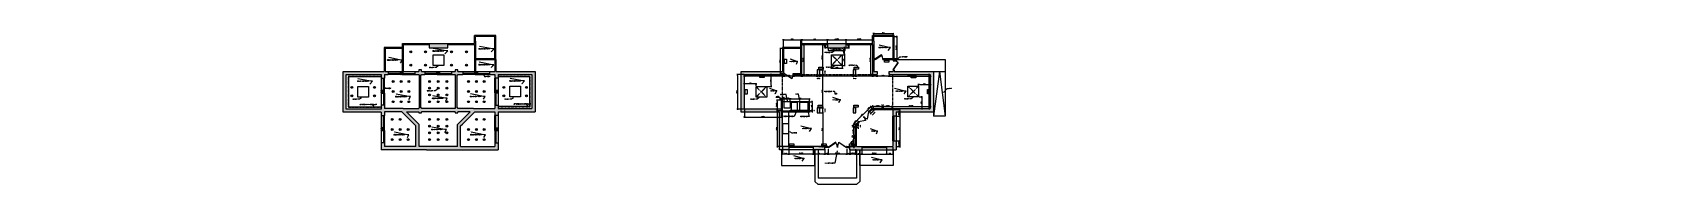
# Model space of a CAD drawing. Header units: inches. Extents: x 524271 to 530463, y 153870 to 154448.
import ezdxf
from ezdxf import colors
from ezdxf.entities.mleader import LeaderData, LeaderLine
from ezdxf.math import Vec2, Vec3

# ---------------------------------------------------------------- set-up
doc = ezdxf.new("R2010")
doc.units = ezdxf.units.IN
doc.header["$LTSCALE"] = 0.019685
doc.header["$MEASUREMENT"] = 0
doc.linetypes.add('HIDDEN', pattern=[0.375, 0.25, -0.125])
doc.layers.get('Defpoints').update_dxf_attribs({"color": 140})
for name, color, linetype in [('A-WALL', 4, 'Continuous'), ('A-WINDOW', 1, 'Continuous'), ('SM-COM-PLUMBING', 2, 'Continuous'), ('SM-FF-HATCH', 8, 'Continuous'), ('YP-DOOR', 1, 'Continuous')]:
    doc.layers.add(name, color=color, linetype=linetype)
doc.layers.add('I-8-Gray', color=1, linetype='Continuous', lineweight=9)
doc.styles.add('SM-LEADER-00', font='romans.shx')
doc.styles.add('SMI-24', font='romans.shx', dxfattribs={"height": 2})
doc.dimstyles.new('SMI-24', dxfattribs={"dimscale": 24, "dimtxt": 2, "dimasz": 0.125, "dimexe": 0.078125, "dimexo": 0.078125, "dimgap": 0.0625, "dimtad": 1, "dimdec": 3, "dimrnd": 0.25, "dimzin": 3, "dimdsep": 46, "dimlunit": 4, "dimtxsty": 'SMI-24', "dimblk": 'SMI-thick', "dimcen": 0.09375, "dimclrd": 1, "dimclre": 1, "dimclrt": 2, "dimadec": 0, "dimazin": 0, "dimtfac": 0.09375, "dimtdec": 3, "dimtmove": 2, "dimatfit": 3, "dimfxl": 0.078125, "dimfrac": 2, "dimtolj": 1, "dimtzin": 3, "dimarcsym": 0})

msp = doc.modelspace()

# ---------------------------------------------------------------- blocks, each defined once
blk = doc.blocks.new('SMI-thick')
at = {"color": 0, "linetype": 'Continuous'}
blk.add_line((-1.1, 0), (1.1, 0), dxfattribs=at)
at = {"color": 4, "linetype": 'Continuous'}
blk.add_line((0.4, 0.4), (-0.4, -0.4), dxfattribs=at)
blk = doc.blocks.new('*D10')
at = {"layer": 'Defpoints', "color": 0, "transparency": 16777216}
for p in [(527388, 154005.5), (527409.5, 154005.5), (527388, 153985.3)]:
    blk.add_point(p, dxfattribs=at)
at = {"layer": 'SM-COM-PLUMBING', "color": 1, "lineweight": -2, "transparency": 16777216}
for p, q in [((527388, 154003.7), (527388, 153983.5)), ((527409.5, 154003.7), (527409.5, 153983.5)), ((527406.5, 153985.3), (527391, 153985.3))]:
    blk.add_line(p, q, dxfattribs=at)
at = {"layer": 'SM-COM-PLUMBING', "color": 1, "lineweight": -2, "transparency": 16777216, "xscale": 3, "yscale": 3, "zscale": 3, "rotation": 180}
blk.add_blockref('SMI-thick', (527388, 153985.3), dxfattribs=at)
at = {"layer": 'SM-COM-PLUMBING', "color": 1, "lineweight": -2, "transparency": 16777216, "xscale": 3, "yscale": 3, "zscale": 3}
blk.add_blockref('SMI-thick', (527409.5, 153985.3), dxfattribs=at)
at = {"layer": 'SM-COM-PLUMBING', "color": 2, "transparency": 16777216, "insert": (527398.8, 153988.4), "char_height": 2, "attachment_point": 5, "style": 'SMI-24'}
blk.add_mtext('\\A1;1\'-9 1/2"', dxfattribs=at)
blk = doc.blocks.new('*D11')
at = {"layer": 'Defpoints', "color": 0, "transparency": 16777216}
for p in [(527376, 154005.5), (527388, 154005.5), (527376, 153985.3)]:
    blk.add_point(p, dxfattribs=at)
at = {"layer": 'SM-COM-PLUMBING', "color": 1, "lineweight": -2, "transparency": 16777216}
for p, q in [((527376, 154003.7), (527376, 153983.5)), ((527388, 154003.7), (527388, 153983.5)), ((527385, 153985.3), (527379, 153985.3))]:
    blk.add_line(p, q, dxfattribs=at)
at = {"layer": 'SM-COM-PLUMBING', "color": 1, "lineweight": -2, "transparency": 16777216, "xscale": 3, "yscale": 3, "zscale": 3, "rotation": 180}
blk.add_blockref('SMI-thick', (527376, 153985.3), dxfattribs=at)
at = {"layer": 'SM-COM-PLUMBING', "color": 1, "lineweight": -2, "transparency": 16777216, "xscale": 3, "yscale": 3, "zscale": 3}
blk.add_blockref('SMI-thick', (527388, 153985.3), dxfattribs=at)
at = {"layer": 'SM-COM-PLUMBING', "color": 2, "transparency": 16777216, "insert": (527382, 153988), "char_height": 2, "attachment_point": 5, "style": 'SMI-24'}
blk.add_mtext('\\A1;1\'-0"', dxfattribs=at)
blk = doc.blocks.new('*D12')
at = {"layer": 'Defpoints', "color": 0, "transparency": 16777216}
for p in [(527305.1, 154005.5), (527376, 154005.5), (527305.1, 153985.3)]:
    blk.add_point(p, dxfattribs=at)
at = {"layer": 'SM-COM-PLUMBING', "color": 1, "lineweight": -2, "transparency": 16777216}
for p, q in [((527305.1, 154003.7), (527305.1, 153983.5)), ((527376, 154003.7), (527376, 153983.5)), ((527373, 153985.3), (527308.1, 153985.3))]:
    blk.add_line(p, q, dxfattribs=at)
at = {"layer": 'SM-COM-PLUMBING', "color": 1, "lineweight": -2, "transparency": 16777216, "xscale": 3, "yscale": 3, "zscale": 3, "rotation": 180}
blk.add_blockref('SMI-thick', (527305.1, 153985.3), dxfattribs=at)
at = {"layer": 'SM-COM-PLUMBING', "color": 1, "lineweight": -2, "transparency": 16777216, "xscale": 3, "yscale": 3, "zscale": 3}
blk.add_blockref('SMI-thick', (527376, 153985.3), dxfattribs=at)
at = {"layer": 'SM-COM-PLUMBING', "color": 2, "transparency": 16777216, "insert": (527340.6, 153988.4), "char_height": 2, "attachment_point": 5, "style": 'SMI-24'}
blk.add_mtext('\\A1;5\'-10 3/4"', dxfattribs=at)
blk = doc.blocks.new('*D13')
at = {"layer": 'Defpoints', "color": 0, "transparency": 16777216}
for p in [(527292, 154005.5), (527305.1, 154005.5), (527292, 153985.3)]:
    blk.add_point(p, dxfattribs=at)
at = {"layer": 'SM-COM-PLUMBING', "color": 1, "lineweight": -2, "transparency": 16777216}
for p, q in [((527292, 154003.7), (527292, 153983.5)), ((527305.1, 154003.7), (527305.1, 153983.5)), ((527302.1, 153985.3), (527295, 153985.3))]:
    blk.add_line(p, q, dxfattribs=at)
at = {"layer": 'SM-COM-PLUMBING', "color": 1, "lineweight": -2, "transparency": 16777216, "xscale": 3, "yscale": 3, "zscale": 3, "rotation": 180}
blk.add_blockref('SMI-thick', (527292, 153985.3), dxfattribs=at)
at = {"layer": 'SM-COM-PLUMBING', "color": 1, "lineweight": -2, "transparency": 16777216, "xscale": 3, "yscale": 3, "zscale": 3}
blk.add_blockref('SMI-thick', (527305.1, 153985.3), dxfattribs=at)
at = {"layer": 'SM-COM-PLUMBING', "color": 2, "transparency": 16777216, "insert": (527299, 153987.9), "char_height": 2, "attachment_point": 5, "style": 'SMI-24'}
blk.add_mtext('\\A1;1\'-1 1/4"', dxfattribs=at)
blk = doc.blocks.new('*D14')
at = {"layer": 'Defpoints', "color": 0, "transparency": 16777216}
for p in [(527248, 154005.5), (527292, 154005.5), (527248, 153985.3)]:
    blk.add_point(p, dxfattribs=at)
at = {"layer": 'SM-COM-PLUMBING', "color": 1, "lineweight": -2, "transparency": 16777216}
for p, q in [((527248, 154003.7), (527248, 153983.5)), ((527292, 154003.7), (527292, 153983.5)), ((527289, 153985.3), (527251, 153985.3))]:
    blk.add_line(p, q, dxfattribs=at)
at = {"layer": 'SM-COM-PLUMBING', "color": 1, "lineweight": -2, "transparency": 16777216, "xscale": 3, "yscale": 3, "zscale": 3, "rotation": 180}
blk.add_blockref('SMI-thick', (527248, 153985.3), dxfattribs=at)
at = {"layer": 'SM-COM-PLUMBING', "color": 1, "lineweight": -2, "transparency": 16777216, "xscale": 3, "yscale": 3, "zscale": 3}
blk.add_blockref('SMI-thick', (527292, 153985.3), dxfattribs=at)
at = {"layer": 'SM-COM-PLUMBING', "color": 2, "transparency": 16777216, "insert": (527270, 153988), "char_height": 2, "attachment_point": 5, "style": 'SMI-24'}
blk.add_mtext('\\A1;3\'-8"', dxfattribs=at)
blk = doc.blocks.new('*D15')
at = {"layer": 'Defpoints', "color": 0, "transparency": 16777216}
for p in [(527154.5, 154005.5), (527248, 154005.5), (527154.5, 153985.3)]:
    blk.add_point(p, dxfattribs=at)
at = {"layer": 'SM-COM-PLUMBING', "color": 1, "lineweight": -2, "transparency": 16777216}
for p, q in [((527154.5, 154003.7), (527154.5, 153983.5)), ((527248, 154003.7), (527248, 153983.5)), ((527245, 153985.3), (527157.5, 153985.3))]:
    blk.add_line(p, q, dxfattribs=at)
at = {"layer": 'SM-COM-PLUMBING', "color": 1, "lineweight": -2, "transparency": 16777216, "xscale": 3, "yscale": 3, "zscale": 3, "rotation": 180}
blk.add_blockref('SMI-thick', (527154.5, 153985.3), dxfattribs=at)
at = {"layer": 'SM-COM-PLUMBING', "color": 1, "lineweight": -2, "transparency": 16777216, "xscale": 3, "yscale": 3, "zscale": 3}
blk.add_blockref('SMI-thick', (527248, 153985.3), dxfattribs=at)
at = {"layer": 'SM-COM-PLUMBING', "color": 2, "transparency": 16777216, "insert": (527201.3, 153988.4), "char_height": 2, "attachment_point": 5, "style": 'SMI-24'}
blk.add_mtext('\\A1;7\'-9 1/2"', dxfattribs=at)
blk = doc.blocks.new('*D16')
at = {"layer": 'Defpoints', "color": 0, "transparency": 16777216}
for p in [(527131.5, 154014), (527154.5, 154005.5), (527131.5, 153985.3)]:
    blk.add_point(p, dxfattribs=at)
at = {"layer": 'SM-COM-PLUMBING', "color": 1, "lineweight": -2, "transparency": 16777216}
for p, q in [((527131.5, 154012.1), (527131.5, 153983.5)), ((527154.5, 154003.7), (527154.5, 153983.5)), ((527151.5, 153985.3), (527134.5, 153985.3))]:
    blk.add_line(p, q, dxfattribs=at)
at = {"layer": 'SM-COM-PLUMBING', "color": 1, "lineweight": -2, "transparency": 16777216, "xscale": 3, "yscale": 3, "zscale": 3, "rotation": 180}
blk.add_blockref('SMI-thick', (527131.5, 153985.3), dxfattribs=at)
at = {"layer": 'SM-COM-PLUMBING', "color": 1, "lineweight": -2, "transparency": 16777216, "xscale": 3, "yscale": 3, "zscale": 3}
blk.add_blockref('SMI-thick', (527154.5, 153985.3), dxfattribs=at)
at = {"layer": 'SM-COM-PLUMBING', "color": 2, "transparency": 16777216, "insert": (527143, 153988), "char_height": 2, "attachment_point": 5, "style": 'SMI-24'}
blk.add_mtext('\\A1;1\'-11"', dxfattribs=at)
blk = doc.blocks.new('*D17')
at = {"layer": 'Defpoints', "color": 0, "transparency": 16777216}
for p in [(527402.9, 154014), (527409.5, 154017.5), (527409.5, 154014)]:
    blk.add_point(p, dxfattribs=at)
at = {"layer": 'SM-COM-PLUMBING', "color": 1, "lineweight": -2, "transparency": 16777216}
for p, q in [((527395.3, 154020.4), (527395.3, 154034.1)), ((527402.9, 154015.8), (527395.3, 154020.4)), ((527407.6, 154017.5), (527401, 154017.5)), ((527407.6, 154014), (527401, 154014)), ((527402.9, 154020.5), (527402.9, 154023.5)), ((527402.9, 154017.5), (527402.9, 154014)), ((527402.9, 154017.5), (527402.9, 154014)), ((527402.9, 154011), (527402.9, 154008))]:
    blk.add_line(p, q, dxfattribs=at)
at = {"layer": 'SM-COM-PLUMBING', "color": 1, "lineweight": -2, "transparency": 16777216, "xscale": 3, "yscale": 3, "zscale": 3}
for p, rotation in [((527402.9, 154017.5), 270), ((527402.9, 154014), 90)]:
    blk.add_blockref('SMI-thick', p, dxfattribs=dict(at, rotation=rotation))
at = {"layer": 'SM-COM-PLUMBING', "color": 2, "transparency": 16777216, "insert": (527392.2, 154027.3), "char_height": 2, "attachment_point": 5, "rotation": 90, "style": 'SMI-24'}
blk.add_mtext('\\A1;3 1/2"', dxfattribs=at)
blk = doc.blocks.new('*D18')
at = {"layer": 'Defpoints', "color": 0, "transparency": 16777216}
for p in [(527402.9, 154050), (527409.5, 154050), (527409.5, 154017.5)]:
    blk.add_point(p, dxfattribs=at)
at = {"layer": 'SM-COM-PLUMBING', "color": 1, "lineweight": -2, "transparency": 16777216}
for p, q in [((527407.6, 154050), (527401, 154050)), ((527407.6, 154017.5), (527401, 154017.5)), ((527402.9, 154020.5), (527402.9, 154047))]:
    blk.add_line(p, q, dxfattribs=at)
at = {"layer": 'SM-COM-PLUMBING', "color": 1, "lineweight": -2, "transparency": 16777216, "xscale": 3, "yscale": 3, "zscale": 3}
for p, rotation in [((527402.9, 154050), 90), ((527402.9, 154017.5), 270)]:
    blk.add_blockref('SMI-thick', p, dxfattribs=dict(at, rotation=rotation))
at = {"layer": 'SM-COM-PLUMBING', "color": 2, "transparency": 16777216, "insert": (527399.9, 154033.8), "char_height": 2, "attachment_point": 5, "rotation": 90, "style": 'SMI-24'}
blk.add_mtext('\\A1;2\'-8 1/2"', dxfattribs=at)
blk = doc.blocks.new('*D19')
at = {"layer": 'Defpoints', "color": 0, "transparency": 16777216}
for p in [(527402.9, 154055.5), (527409.5, 154055.5), (527409.5, 154050)]:
    blk.add_point(p, dxfattribs=at)
at = {"layer": 'SM-COM-PLUMBING', "color": 1, "lineweight": -2, "transparency": 16777216}
for p, q in [((527407.6, 154055.5), (527401, 154055.5)), ((527402.9, 154058.5), (527402.9, 154061.5)), ((527402.9, 154050), (527402.9, 154055.5)), ((527407.6, 154050), (527401, 154050)), ((527402.9, 154047), (527402.9, 154044))]:
    blk.add_line(p, q, dxfattribs=at)
at = {"layer": 'SM-COM-PLUMBING', "color": 1, "lineweight": -2, "transparency": 16777216, "xscale": 3, "yscale": 3, "zscale": 3}
for p, rotation in [((527402.9, 154055.5), 270), ((527402.9, 154050), 90)]:
    blk.add_blockref('SMI-thick', p, dxfattribs=dict(at, rotation=rotation))
at = {"layer": 'SM-COM-PLUMBING', "color": 2, "transparency": 16777216, "insert": (527397.3, 154052.8), "char_height": 2, "attachment_point": 5, "rotation": 90, "style": 'SMI-24'}
blk.add_mtext('\\A1;5 1/2"', dxfattribs=at)
blk = doc.blocks.new('*D20')
at = {"layer": 'Defpoints', "color": 0, "transparency": 16777216}
for p in [(527402.9, 154088), (527409.5, 154088), (527409.5, 154055.5)]:
    blk.add_point(p, dxfattribs=at)
at = {"layer": 'SM-COM-PLUMBING', "color": 1, "lineweight": -2, "transparency": 16777216}
for p, q in [((527407.6, 154088), (527401, 154088)), ((527407.6, 154055.5), (527401, 154055.5)), ((527402.9, 154058.5), (527402.9, 154085))]:
    blk.add_line(p, q, dxfattribs=at)
at = {"layer": 'SM-COM-PLUMBING', "color": 1, "lineweight": -2, "transparency": 16777216, "xscale": 3, "yscale": 3, "zscale": 3}
for p, rotation in [((527402.9, 154088), 90), ((527402.9, 154055.5), 270)]:
    blk.add_blockref('SMI-thick', p, dxfattribs=dict(at, rotation=rotation))
at = {"layer": 'SM-COM-PLUMBING', "color": 2, "transparency": 16777216, "insert": (527399.9, 154071.8), "char_height": 2, "attachment_point": 5, "rotation": 90, "style": 'SMI-24'}
blk.add_mtext('\\A1;2\'-8 1/2"', dxfattribs=at)
blk = doc.blocks.new('*D21')
at = {"layer": 'Defpoints', "color": 0, "transparency": 16777216}
for p in [(527402.9, 154097.5), (527409.5, 154097.5), (527409.5, 154088)]:
    blk.add_point(p, dxfattribs=at)
at = {"layer": 'SM-COM-PLUMBING', "color": 1, "lineweight": -2, "transparency": 16777216}
for p, q in [((527407.6, 154097.5), (527401, 154097.5)), ((527407.6, 154088), (527401, 154088)), ((527402.9, 154091), (527402.9, 154094.5))]:
    blk.add_line(p, q, dxfattribs=at)
at = {"layer": 'SM-COM-PLUMBING', "color": 1, "lineweight": -2, "transparency": 16777216, "xscale": 3, "yscale": 3, "zscale": 3}
for p, rotation in [((527402.9, 154097.5), 90), ((527402.9, 154088), 270)]:
    blk.add_blockref('SMI-thick', p, dxfattribs=dict(at, rotation=rotation))
at = {"layer": 'SM-COM-PLUMBING', "color": 2, "transparency": 16777216, "insert": (527397.3, 154092.8), "char_height": 2, "attachment_point": 5, "rotation": 90, "style": 'SMI-24'}
blk.add_mtext('\\A1;9 1/2"', dxfattribs=at)
blk = doc.blocks.new('*D22')
at = {"layer": 'Defpoints', "color": 0, "transparency": 16777216}
for p in [(527409.5, 154097.5), (527415.2, 154113), (527420.1, 154108.1)]:
    blk.add_point(p, dxfattribs=at)
at = {"layer": 'SM-COM-PLUMBING', "color": 1, "lineweight": -2, "transparency": 16777216}
for p, q in [((527408.2, 154098.8), (527403.3, 154103.7)), ((527406.7, 154104.5), (527413.1, 154110.9)), ((527418.8, 154109.5), (527413.9, 154114.4))]:
    blk.add_line(p, q, dxfattribs=at)
at = {"layer": 'SM-COM-PLUMBING', "color": 1, "lineweight": -2, "transparency": 16777216, "xscale": 3, "yscale": 3, "zscale": 3}
for p, rotation in [((527415.2, 154113), 45.0000000000786), ((527404.6, 154102.4), 225.0000000000786)]:
    blk.add_blockref('SMI-thick', p, dxfattribs=dict(at, rotation=rotation))
at = {"layer": 'SM-COM-PLUMBING', "color": 2, "transparency": 16777216, "insert": (527408, 154109.6), "char_height": 2, "attachment_point": 5, "rotation": 45, "style": 'SMI-24'}
blk.add_mtext('\\A1;1\'-3"', dxfattribs=at)
blk = doc.blocks.new('*D23')
at = {"layer": 'Defpoints', "color": 0, "transparency": 16777216}
for p in [(527454.8, 154152.6), (527459.7, 154147.7), (527420.1, 154108.1)]:
    blk.add_point(p, dxfattribs=at)
at = {"layer": 'SM-COM-PLUMBING', "color": 1, "lineweight": -2, "transparency": 16777216}
for p, q in [((527417.3, 154115.2), (527452.7, 154150.5)), ((527458.4, 154149), (527453.5, 154154)), ((527418.8, 154109.5), (527413.9, 154114.4))]:
    blk.add_line(p, q, dxfattribs=at)
at = {"layer": 'SM-COM-PLUMBING', "color": 1, "lineweight": -2, "transparency": 16777216, "xscale": 3, "yscale": 3, "zscale": 3}
for p, rotation in [((527415.2, 154113), 225.0000000000786), ((527454.8, 154152.6), 45.00000000007863)]:
    blk.add_blockref('SMI-thick', p, dxfattribs=dict(at, rotation=rotation))
at = {"layer": 'SM-COM-PLUMBING', "color": 2, "transparency": 16777216, "insert": (527433.1, 154134.7), "char_height": 2, "attachment_point": 5, "rotation": 45, "style": 'SMI-24'}
blk.add_mtext('\\A1;4\'-8"', dxfattribs=at)
blk = doc.blocks.new('*D24')
at = {"layer": 'Defpoints', "color": 0, "transparency": 16777216}
for p in [(527459.7, 154147.7), (527466.1, 154163.9), (527471, 154159)]:
    blk.add_point(p, dxfattribs=at)
at = {"layer": 'SM-COM-PLUMBING', "color": 1, "lineweight": -2, "transparency": 16777216}
for p, q in [((527458.4, 154149), (527453.5, 154154)), ((527456.9, 154154.7), (527464, 154161.8)), ((527469.7, 154160.4), (527464.8, 154165.3))]:
    blk.add_line(p, q, dxfattribs=at)
at = {"layer": 'SM-COM-PLUMBING', "color": 1, "lineweight": -2, "transparency": 16777216, "xscale": 3, "yscale": 3, "zscale": 3}
for p, rotation in [((527454.8, 154152.6), 225.0000000000786), ((527466.1, 154163.9), 45.00000000007863)]:
    blk.add_blockref('SMI-thick', p, dxfattribs=dict(at, rotation=rotation))
at = {"layer": 'SM-COM-PLUMBING', "color": 2, "transparency": 16777216, "insert": (527458.6, 154160.2), "char_height": 2, "attachment_point": 5, "rotation": 45, "style": 'SMI-24'}
blk.add_mtext('\\A1;1\'-4"', dxfattribs=at)
blk = doc.blocks.new('*D25')
at = {"layer": 'Defpoints', "color": 0, "transparency": 16777216}
for p in [(527471, 154159), (527478, 154166.3), (527478, 154159)]:
    blk.add_point(p, dxfattribs=at)
at = {"layer": 'SM-COM-PLUMBING', "color": 1, "lineweight": -2, "transparency": 16777216}
for p, q in [((527468, 154166.3), (527465, 154166.3)), ((527471, 154160.9), (527471, 154168.2)), ((527471, 154166.3), (527478, 154166.3)), ((527478, 154160.9), (527478, 154168.2)), ((527481, 154166.3), (527484, 154166.3))]:
    blk.add_line(p, q, dxfattribs=at)
at = {"layer": 'SM-COM-PLUMBING', "color": 1, "lineweight": -2, "transparency": 16777216, "xscale": 3, "yscale": 3, "zscale": 3}
blk.add_blockref('SMI-thick', (527471, 154166.3), dxfattribs=at)
at = {"layer": 'SM-COM-PLUMBING', "color": 1, "lineweight": -2, "transparency": 16777216, "xscale": 3, "yscale": 3, "zscale": 3, "rotation": 180}
blk.add_blockref('SMI-thick', (527478, 154166.3), dxfattribs=at)
at = {"layer": 'SM-COM-PLUMBING', "color": 2, "transparency": 16777216, "insert": (527474.5, 154169), "char_height": 2, "attachment_point": 5, "style": 'SMI-24'}
blk.add_mtext('\\A1;7"', dxfattribs=at)
blk = doc.blocks.new('*D26')
at = {"layer": 'Defpoints', "color": 0, "transparency": 16777216}
for p in [(527478, 154159), (527510.5, 154166.3), (527510.5, 154159)]:
    blk.add_point(p, dxfattribs=at)
at = {"layer": 'SM-COM-PLUMBING', "color": 1, "lineweight": -2, "transparency": 16777216}
for p, q in [((527478, 154160.9), (527478, 154168.2)), ((527481, 154166.3), (527507.5, 154166.3)), ((527510.5, 154160.9), (527510.5, 154168.2))]:
    blk.add_line(p, q, dxfattribs=at)
at = {"layer": 'SM-COM-PLUMBING', "color": 1, "lineweight": -2, "transparency": 16777216, "xscale": 3, "yscale": 3, "zscale": 3, "rotation": 180}
blk.add_blockref('SMI-thick', (527478, 154166.3), dxfattribs=at)
at = {"layer": 'SM-COM-PLUMBING', "color": 1, "lineweight": -2, "transparency": 16777216, "xscale": 3, "yscale": 3, "zscale": 3}
blk.add_blockref('SMI-thick', (527510.5, 154166.3), dxfattribs=at)
at = {"layer": 'SM-COM-PLUMBING', "color": 2, "transparency": 16777216, "insert": (527494.3, 154169.4), "char_height": 2, "attachment_point": 5, "style": 'SMI-24'}
blk.add_mtext('\\A1;2\'-8 1/2"', dxfattribs=at)
blk = doc.blocks.new('*D27')
at = {"layer": 'Defpoints', "color": 0, "transparency": 16777216}
for p in [(527510.5, 154159), (527516, 154166.3), (527516, 154159)]:
    blk.add_point(p, dxfattribs=at)
at = {"layer": 'SM-COM-PLUMBING', "color": 1, "lineweight": -2, "transparency": 16777216}
for p, q in [((527507.5, 154166.3), (527504.5, 154166.3)), ((527510.5, 154160.9), (527510.5, 154168.2)), ((527510.5, 154166.3), (527516, 154166.3)), ((527516, 154160.9), (527516, 154168.2)), ((527519, 154166.3), (527522, 154166.3))]:
    blk.add_line(p, q, dxfattribs=at)
at = {"layer": 'SM-COM-PLUMBING', "color": 1, "lineweight": -2, "transparency": 16777216, "xscale": 3, "yscale": 3, "zscale": 3}
blk.add_blockref('SMI-thick', (527510.5, 154166.3), dxfattribs=at)
at = {"layer": 'SM-COM-PLUMBING', "color": 1, "lineweight": -2, "transparency": 16777216, "xscale": 3, "yscale": 3, "zscale": 3, "rotation": 180}
blk.add_blockref('SMI-thick', (527516, 154166.3), dxfattribs=at)
at = {"layer": 'SM-COM-PLUMBING', "color": 2, "transparency": 16777216, "insert": (527513.3, 154172), "char_height": 2, "attachment_point": 5, "style": 'SMI-24'}
blk.add_mtext('\\A1;5 1/2"', dxfattribs=at)
blk = doc.blocks.new('*D28')
at = {"layer": 'Defpoints', "color": 0, "transparency": 16777216}
for p in [(527516, 154159), (527548.5, 154166.3), (527548.5, 154159)]:
    blk.add_point(p, dxfattribs=at)
at = {"layer": 'SM-COM-PLUMBING', "color": 1, "lineweight": -2, "transparency": 16777216}
for p, q in [((527516, 154160.9), (527516, 154168.2)), ((527519, 154166.3), (527545.5, 154166.3)), ((527548.5, 154160.9), (527548.5, 154168.2))]:
    blk.add_line(p, q, dxfattribs=at)
at = {"layer": 'SM-COM-PLUMBING', "color": 1, "lineweight": -2, "transparency": 16777216, "xscale": 3, "yscale": 3, "zscale": 3, "rotation": 180}
blk.add_blockref('SMI-thick', (527516, 154166.3), dxfattribs=at)
at = {"layer": 'SM-COM-PLUMBING', "color": 1, "lineweight": -2, "transparency": 16777216, "xscale": 3, "yscale": 3, "zscale": 3}
blk.add_blockref('SMI-thick', (527548.5, 154166.3), dxfattribs=at)
at = {"layer": 'SM-COM-PLUMBING', "color": 2, "transparency": 16777216, "insert": (527532.3, 154169.4), "char_height": 2, "attachment_point": 5, "style": 'SMI-24'}
blk.add_mtext('\\A1;2\'-8 1/2"', dxfattribs=at)
blk = doc.blocks.new('*D29')
at = {"layer": 'Defpoints', "color": 0, "transparency": 16777216}
for p in [(527548.5, 154159), (527694, 154166.3), (527694, 154159)]:
    blk.add_point(p, dxfattribs=at)
at = {"layer": 'SM-COM-PLUMBING', "color": 1, "lineweight": -2, "transparency": 16777216}
for p, q in [((527548.5, 154160.9), (527548.5, 154168.2)), ((527551.5, 154166.3), (527691, 154166.3)), ((527694, 154160.9), (527694, 154168.2))]:
    blk.add_line(p, q, dxfattribs=at)
at = {"layer": 'SM-COM-PLUMBING', "color": 1, "lineweight": -2, "transparency": 16777216, "xscale": 3, "yscale": 3, "zscale": 3, "rotation": 180}
blk.add_blockref('SMI-thick', (527548.5, 154166.3), dxfattribs=at)
at = {"layer": 'SM-COM-PLUMBING', "color": 1, "lineweight": -2, "transparency": 16777216, "xscale": 3, "yscale": 3, "zscale": 3}
blk.add_blockref('SMI-thick', (527694, 154166.3), dxfattribs=at)
at = {"layer": 'SM-COM-PLUMBING', "color": 2, "transparency": 16777216, "insert": (527621.3, 154169.4), "char_height": 2, "attachment_point": 5, "style": 'SMI-24'}
blk.add_mtext('\\A1;12\'-1 1/2"', dxfattribs=at)
blk = doc.blocks.new('*D30')
at = {"layer": 'Defpoints', "color": 0, "transparency": 16777216}
for p in [(527689.7, 154288), (527694, 154288), (527694, 154159)]:
    blk.add_point(p, dxfattribs=at)
at = {"layer": 'SM-COM-PLUMBING', "color": 1, "lineweight": -2, "transparency": 16777216}
for p, q in [((527692.1, 154288), (527687.8, 154288)), ((527689.7, 154162), (527689.7, 154285)), ((527692.1, 154159), (527687.8, 154159))]:
    blk.add_line(p, q, dxfattribs=at)
at = {"layer": 'SM-COM-PLUMBING', "color": 1, "lineweight": -2, "transparency": 16777216, "xscale": 3, "yscale": 3, "zscale": 3}
for p, rotation in [((527689.7, 154288), 90), ((527689.7, 154159), 270)]:
    blk.add_blockref('SMI-thick', p, dxfattribs=dict(at, rotation=rotation))
at = {"layer": 'SM-COM-PLUMBING', "color": 2, "transparency": 16777216, "insert": (527687, 154223.5), "char_height": 2, "attachment_point": 5, "rotation": 90, "style": 'SMI-24'}
blk.add_mtext('\\A1;10\'-9"', dxfattribs=at)
blk = doc.blocks.new('*D31')
at = {"layer": 'Defpoints', "color": 0, "transparency": 16777216}
for p in [(527537.5, 154288), (527694, 154288), (527694, 154281.8)]:
    blk.add_point(p, dxfattribs=at)
at = {"layer": 'SM-COM-PLUMBING', "color": 1, "lineweight": -2, "transparency": 16777216}
for p, q in [((527537.5, 154286.1), (527537.5, 154279.9)), ((527540.5, 154281.8), (527691, 154281.8)), ((527694, 154286.1), (527694, 154279.9))]:
    blk.add_line(p, q, dxfattribs=at)
at = {"layer": 'SM-COM-PLUMBING', "color": 1, "lineweight": -2, "transparency": 16777216, "xscale": 3, "yscale": 3, "zscale": 3, "rotation": 180}
blk.add_blockref('SMI-thick', (527537.5, 154281.8), dxfattribs=at)
at = {"layer": 'SM-COM-PLUMBING', "color": 1, "lineweight": -2, "transparency": 16777216, "xscale": 3, "yscale": 3, "zscale": 3}
blk.add_blockref('SMI-thick', (527694, 154281.8), dxfattribs=at)
at = {"layer": 'SM-COM-PLUMBING', "color": 2, "transparency": 16777216, "insert": (527615.8, 154284.8), "char_height": 2, "attachment_point": 5, "style": 'SMI-24'}
blk.add_mtext('\\A1;13\'-0 1/2"', dxfattribs=at)
blk = doc.blocks.new('*D32')
at = {"layer": 'Defpoints', "color": 0, "transparency": 16777216}
for p in [(527491.5, 154288), (527491.5, 154281.8), (527537.5, 154288)]:
    blk.add_point(p, dxfattribs=at)
at = {"layer": 'SM-COM-PLUMBING', "color": 1, "lineweight": -2, "transparency": 16777216}
for p, q in [((527491.5, 154286.1), (527491.5, 154279.9)), ((527534.5, 154281.8), (527494.5, 154281.8)), ((527537.5, 154286.1), (527537.5, 154279.9))]:
    blk.add_line(p, q, dxfattribs=at)
at = {"layer": 'SM-COM-PLUMBING', "color": 1, "lineweight": -2, "transparency": 16777216, "xscale": 3, "yscale": 3, "zscale": 3, "rotation": 180}
blk.add_blockref('SMI-thick', (527491.5, 154281.8), dxfattribs=at)
at = {"layer": 'SM-COM-PLUMBING', "color": 1, "lineweight": -2, "transparency": 16777216, "xscale": 3, "yscale": 3, "zscale": 3}
blk.add_blockref('SMI-thick', (527537.5, 154281.8), dxfattribs=at)
at = {"layer": 'SM-COM-PLUMBING', "color": 2, "transparency": 16777216, "insert": (527514.5, 154284.5), "char_height": 2, "attachment_point": 5, "style": 'SMI-24'}
blk.add_mtext('\\A1;3\'-10"', dxfattribs=at)
blk = doc.blocks.new('*D33')
at = {"layer": 'Defpoints', "color": 0, "transparency": 16777216}
for p in [(527474.5, 154288), (527474.5, 154281.8), (527491.5, 154288)]:
    blk.add_point(p, dxfattribs=at)
at = {"layer": 'SM-COM-PLUMBING', "color": 1, "lineweight": -2, "transparency": 16777216}
for p, q in [((527474.5, 154286.1), (527474.5, 154279.9)), ((527488.5, 154281.8), (527477.5, 154281.8)), ((527491.5, 154286.1), (527491.5, 154279.9))]:
    blk.add_line(p, q, dxfattribs=at)
at = {"layer": 'SM-COM-PLUMBING', "color": 1, "lineweight": -2, "transparency": 16777216, "xscale": 3, "yscale": 3, "zscale": 3, "rotation": 180}
blk.add_blockref('SMI-thick', (527474.5, 154281.8), dxfattribs=at)
at = {"layer": 'SM-COM-PLUMBING', "color": 1, "lineweight": -2, "transparency": 16777216, "xscale": 3, "yscale": 3, "zscale": 3}
blk.add_blockref('SMI-thick', (527491.5, 154281.8), dxfattribs=at)
at = {"layer": 'SM-COM-PLUMBING', "color": 2, "transparency": 16777216, "insert": (527483, 154284.5), "char_height": 2, "attachment_point": 5, "style": 'SMI-24'}
blk.add_mtext('\\A1;1\'-5"', dxfattribs=at)
blk = doc.blocks.new('*D34')
at = {"layer": 'Defpoints', "color": 0, "transparency": 16777216}
for p in [(527411, 154287.5), (527411, 154281.8), (527474.5, 154288)]:
    blk.add_point(p, dxfattribs=at)
at = {"layer": 'SM-COM-PLUMBING', "color": 1, "lineweight": -2, "transparency": 16777216}
for p, q in [((527411, 154285.6), (527411, 154279.9)), ((527471.5, 154281.8), (527414, 154281.8)), ((527474.5, 154286.1), (527474.5, 154279.9))]:
    blk.add_line(p, q, dxfattribs=at)
at = {"layer": 'SM-COM-PLUMBING', "color": 1, "lineweight": -2, "transparency": 16777216, "xscale": 3, "yscale": 3, "zscale": 3, "rotation": 180}
blk.add_blockref('SMI-thick', (527411, 154281.8), dxfattribs=at)
at = {"layer": 'SM-COM-PLUMBING', "color": 1, "lineweight": -2, "transparency": 16777216, "xscale": 3, "yscale": 3, "zscale": 3}
blk.add_blockref('SMI-thick', (527474.5, 154281.8), dxfattribs=at)
at = {"layer": 'SM-COM-PLUMBING', "color": 2, "transparency": 16777216, "insert": (527442.8, 154284.8), "char_height": 2, "attachment_point": 5, "style": 'SMI-24'}
blk.add_mtext('\\A1;5\'-3 1/2"', dxfattribs=at)
blk = doc.blocks.new('*D35')
at = {"layer": 'Defpoints', "color": 0, "transparency": 16777216}
for p in [(527400.5, 154287.5), (527400.5, 154281.8), (527411, 154287.5)]:
    blk.add_point(p, dxfattribs=at)
at = {"layer": 'SM-COM-PLUMBING', "color": 1, "lineweight": -2, "transparency": 16777216}
for p, q in [((527400.5, 154285.6), (527400.5, 154279.9)), ((527408, 154281.8), (527403.5, 154281.8)), ((527411, 154285.6), (527411, 154279.9))]:
    blk.add_line(p, q, dxfattribs=at)
at = {"layer": 'SM-COM-PLUMBING', "color": 1, "lineweight": -2, "transparency": 16777216, "xscale": 3, "yscale": 3, "zscale": 3, "rotation": 180}
blk.add_blockref('SMI-thick', (527400.5, 154281.8), dxfattribs=at)
at = {"layer": 'SM-COM-PLUMBING', "color": 1, "lineweight": -2, "transparency": 16777216, "xscale": 3, "yscale": 3, "zscale": 3}
blk.add_blockref('SMI-thick', (527411, 154281.8), dxfattribs=at)
at = {"layer": 'SM-COM-PLUMBING', "color": 2, "transparency": 16777216, "insert": (527405.8, 154273.1), "char_height": 2, "attachment_point": 5, "style": 'SMI-24'}
blk.add_mtext('\\A1;10 1/2"', dxfattribs=at)
blk = doc.blocks.new('*D36')
at = {"layer": 'Defpoints', "color": 0, "transparency": 16777216}
for p in [(527273, 154287.5), (527273, 154281.8), (527400.5, 154287.5)]:
    blk.add_point(p, dxfattribs=at)
at = {"layer": 'SM-COM-PLUMBING', "color": 1, "lineweight": -2, "transparency": 16777216}
for p, q in [((527273, 154285.6), (527273, 154279.9)), ((527397.5, 154281.8), (527276, 154281.8)), ((527400.5, 154285.6), (527400.5, 154279.9))]:
    blk.add_line(p, q, dxfattribs=at)
at = {"layer": 'SM-COM-PLUMBING', "color": 1, "lineweight": -2, "transparency": 16777216, "xscale": 3, "yscale": 3, "zscale": 3, "rotation": 180}
blk.add_blockref('SMI-thick', (527273, 154281.8), dxfattribs=at)
at = {"layer": 'SM-COM-PLUMBING', "color": 1, "lineweight": -2, "transparency": 16777216, "xscale": 3, "yscale": 3, "zscale": 3}
blk.add_blockref('SMI-thick', (527400.5, 154281.8), dxfattribs=at)
at = {"layer": 'SM-COM-PLUMBING', "color": 2, "transparency": 16777216, "insert": (527336.8, 154284.8), "char_height": 2, "attachment_point": 5, "style": 'SMI-24'}
blk.add_mtext('\\A1;10\'-7 1/2"', dxfattribs=at)
blk = doc.blocks.new('*D37')
at = {"layer": 'Defpoints', "color": 0, "transparency": 16777216}
for p in [(527262.5, 154287.5), (527262.5, 154281.8), (527273, 154287.5)]:
    blk.add_point(p, dxfattribs=at)
at = {"layer": 'SM-COM-PLUMBING', "color": 1, "lineweight": -2, "transparency": 16777216}
for p, q in [((527262.5, 154285.6), (527262.5, 154279.9)), ((527270, 154281.8), (527265.5, 154281.8)), ((527273, 154285.6), (527273, 154279.9))]:
    blk.add_line(p, q, dxfattribs=at)
at = {"layer": 'SM-COM-PLUMBING', "color": 1, "lineweight": -2, "transparency": 16777216, "xscale": 3, "yscale": 3, "zscale": 3, "rotation": 180}
blk.add_blockref('SMI-thick', (527262.5, 154281.8), dxfattribs=at)
at = {"layer": 'SM-COM-PLUMBING', "color": 1, "lineweight": -2, "transparency": 16777216, "xscale": 3, "yscale": 3, "zscale": 3}
blk.add_blockref('SMI-thick', (527273, 154281.8), dxfattribs=at)
at = {"layer": 'SM-COM-PLUMBING', "color": 2, "transparency": 16777216, "insert": (527267.8, 154273.1), "char_height": 2, "attachment_point": 5, "style": 'SMI-24'}
blk.add_mtext('\\A1;10 1/2"', dxfattribs=at)
blk = doc.blocks.new('*D38')
at = {"layer": 'Defpoints', "color": 0, "transparency": 16777216}
for p in [(527204.5, 154288), (527204.5, 154281.8), (527262.5, 154287.5)]:
    blk.add_point(p, dxfattribs=at)
at = {"layer": 'SM-COM-PLUMBING', "color": 1, "lineweight": -2, "transparency": 16777216}
for p, q in [((527204.5, 154286.1), (527204.5, 154279.9)), ((527259.5, 154281.8), (527207.5, 154281.8)), ((527262.5, 154285.6), (527262.5, 154279.9))]:
    blk.add_line(p, q, dxfattribs=at)
at = {"layer": 'SM-COM-PLUMBING', "color": 1, "lineweight": -2, "transparency": 16777216, "xscale": 3, "yscale": 3, "zscale": 3, "rotation": 180}
blk.add_blockref('SMI-thick', (527204.5, 154281.8), dxfattribs=at)
at = {"layer": 'SM-COM-PLUMBING', "color": 1, "lineweight": -2, "transparency": 16777216, "xscale": 3, "yscale": 3, "zscale": 3}
blk.add_blockref('SMI-thick', (527262.5, 154281.8), dxfattribs=at)
at = {"layer": 'SM-COM-PLUMBING', "color": 2, "transparency": 16777216, "insert": (527233.5, 154284.5), "char_height": 2, "attachment_point": 5, "style": 'SMI-24'}
blk.add_mtext('\\A1;4\'-10"', dxfattribs=at)
blk = doc.blocks.new('*D39')
at = {"layer": 'Defpoints', "color": 0, "transparency": 16777216}
for p in [(527173, 154288.1), (527173, 154281.8), (527204.5, 154288)]:
    blk.add_point(p, dxfattribs=at)
at = {"layer": 'SM-COM-PLUMBING', "color": 1, "lineweight": -2, "transparency": 16777216}
for p, q in [((527173, 154286.3), (527173, 154279.9)), ((527201.5, 154281.8), (527176, 154281.8)), ((527204.5, 154286.1), (527204.5, 154279.9))]:
    blk.add_line(p, q, dxfattribs=at)
at = {"layer": 'SM-COM-PLUMBING', "color": 1, "lineweight": -2, "transparency": 16777216, "xscale": 3, "yscale": 3, "zscale": 3, "rotation": 180}
blk.add_blockref('SMI-thick', (527173, 154281.8), dxfattribs=at)
at = {"layer": 'SM-COM-PLUMBING', "color": 1, "lineweight": -2, "transparency": 16777216, "xscale": 3, "yscale": 3, "zscale": 3}
blk.add_blockref('SMI-thick', (527204.5, 154281.8), dxfattribs=at)
at = {"layer": 'SM-COM-PLUMBING', "color": 2, "transparency": 16777216, "insert": (527188.8, 154284.8), "char_height": 2, "attachment_point": 5, "style": 'SMI-24'}
blk.add_mtext('\\A1;2\'-7 1/2"', dxfattribs=at)
blk = doc.blocks.new('*D40')
at = {"layer": 'Defpoints', "color": 0, "transparency": 16777216}
for p in [(527137, 154288), (527137, 154281.8), (527173, 154288.1)]:
    blk.add_point(p, dxfattribs=at)
at = {"layer": 'SM-COM-PLUMBING', "color": 1, "lineweight": -2, "transparency": 16777216}
for p, q in [((527137, 154286.1), (527137, 154279.9)), ((527170, 154281.8), (527140, 154281.8)), ((527173, 154286.3), (527173, 154279.9))]:
    blk.add_line(p, q, dxfattribs=at)
at = {"layer": 'SM-COM-PLUMBING', "color": 1, "lineweight": -2, "transparency": 16777216, "xscale": 3, "yscale": 3, "zscale": 3, "rotation": 180}
blk.add_blockref('SMI-thick', (527137, 154281.8), dxfattribs=at)
at = {"layer": 'SM-COM-PLUMBING', "color": 1, "lineweight": -2, "transparency": 16777216, "xscale": 3, "yscale": 3, "zscale": 3}
blk.add_blockref('SMI-thick', (527173, 154281.8), dxfattribs=at)
at = {"layer": 'SM-COM-PLUMBING', "color": 2, "transparency": 16777216, "insert": (527155, 154284.5), "char_height": 2, "attachment_point": 5, "style": 'SMI-24'}
blk.add_mtext('\\A1;3\'-0"', dxfattribs=at)
blk = doc.blocks.new('*D41')
at = {"layer": 'Defpoints', "color": 0, "transparency": 16777216}
for p in [(526986, 154288), (526986, 154281.8), (527137, 154288)]:
    blk.add_point(p, dxfattribs=at)
at = {"layer": 'SM-COM-PLUMBING', "color": 1, "lineweight": -2, "transparency": 16777216}
for p, q in [((526986, 154286.1), (526986, 154279.9)), ((527134, 154281.8), (526989, 154281.8)), ((527137, 154286.1), (527137, 154279.9))]:
    blk.add_line(p, q, dxfattribs=at)
at = {"layer": 'SM-COM-PLUMBING', "color": 1, "lineweight": -2, "transparency": 16777216, "xscale": 3, "yscale": 3, "zscale": 3, "rotation": 180}
blk.add_blockref('SMI-thick', (526986, 154281.8), dxfattribs=at)
at = {"layer": 'SM-COM-PLUMBING', "color": 1, "lineweight": -2, "transparency": 16777216, "xscale": 3, "yscale": 3, "zscale": 3}
blk.add_blockref('SMI-thick', (527137, 154281.8), dxfattribs=at)
at = {"layer": 'SM-COM-PLUMBING', "color": 2, "transparency": 16777216, "insert": (527061.5, 154284.5), "char_height": 2, "attachment_point": 5, "style": 'SMI-24'}
blk.add_mtext('\\A1;12\'-7"', dxfattribs=at)
blk = doc.blocks.new('*D42')
at = {"layer": 'Defpoints', "color": 0, "transparency": 16777216}
for p in [(527467.7, 154402.5), (527474.5, 154402.5), (527474.5, 154288)]:
    blk.add_point(p, dxfattribs=at)
at = {"layer": 'SM-COM-PLUMBING', "color": 1, "lineweight": -2, "transparency": 16777216}
for p, q in [((527472.6, 154402.5), (527465.9, 154402.5)), ((527467.7, 154291), (527467.7, 154399.5)), ((527472.6, 154288), (527465.9, 154288))]:
    blk.add_line(p, q, dxfattribs=at)
at = {"layer": 'SM-COM-PLUMBING', "color": 1, "lineweight": -2, "transparency": 16777216, "xscale": 3, "yscale": 3, "zscale": 3}
for p, rotation in [((527467.7, 154402.5), 90), ((527467.7, 154288), 270)]:
    blk.add_blockref('SMI-thick', p, dxfattribs=dict(at, rotation=rotation))
at = {"layer": 'SM-COM-PLUMBING', "color": 2, "transparency": 16777216, "insert": (527464.7, 154345.3), "char_height": 2, "attachment_point": 5, "rotation": 90, "style": 'SMI-24'}
blk.add_mtext('\\A1;9\'-6 1/2"', dxfattribs=at)
blk = doc.blocks.new('*D43')
at = {"layer": 'Defpoints', "color": 0, "transparency": 16777216}
for p in [(527373, 154402.5), (527474.5, 154420.4), (527474.5, 154402.5)]:
    blk.add_point(p, dxfattribs=at)
at = {"layer": 'SM-COM-PLUMBING', "color": 1, "lineweight": -2, "transparency": 16777216}
for p, q in [((527373, 154404.4), (527373, 154422.3)), ((527376, 154420.4), (527471.5, 154420.4)), ((527474.5, 154404.4), (527474.5, 154422.3))]:
    blk.add_line(p, q, dxfattribs=at)
at = {"layer": 'SM-COM-PLUMBING', "color": 1, "lineweight": -2, "transparency": 16777216, "xscale": 3, "yscale": 3, "zscale": 3, "rotation": 180}
blk.add_blockref('SMI-thick', (527373, 154420.4), dxfattribs=at)
at = {"layer": 'SM-COM-PLUMBING', "color": 1, "lineweight": -2, "transparency": 16777216, "xscale": 3, "yscale": 3, "zscale": 3}
blk.add_blockref('SMI-thick', (527474.5, 154420.4), dxfattribs=at)
at = {"layer": 'SM-COM-PLUMBING', "color": 2, "transparency": 16777216, "insert": (527423.8, 154423.4), "char_height": 2, "attachment_point": 5, "style": 'SMI-24'}
blk.add_mtext('\\A1;8\'-5 1/2"', dxfattribs=at)
blk = doc.blocks.new('*D44')
at = {"layer": 'Defpoints', "color": 0, "transparency": 16777216}
for p in [(527373, 154402.5), (527373, 154390.5), (527383.8, 154390.5)]:
    blk.add_point(p, dxfattribs=at)
at = {"layer": 'SM-COM-PLUMBING', "color": 1, "lineweight": -2, "transparency": 16777216}
for p, q in [((527374.9, 154402.5), (527385.6, 154402.5)), ((527374.9, 154390.5), (527385.6, 154390.5)), ((527383.8, 154399.5), (527383.8, 154393.5))]:
    blk.add_line(p, q, dxfattribs=at)
at = {"layer": 'SM-COM-PLUMBING', "color": 1, "lineweight": -2, "transparency": 16777216, "xscale": 3, "yscale": 3, "zscale": 3}
for p, rotation in [((527383.8, 154402.5), 90), ((527383.8, 154390.5), 270)]:
    blk.add_blockref('SMI-thick', p, dxfattribs=dict(at, rotation=rotation))
at = {"layer": 'SM-COM-PLUMBING', "color": 2, "transparency": 16777216, "insert": (527381.1, 154396.5), "char_height": 2, "attachment_point": 5, "rotation": 90, "style": 'SMI-24'}
blk.add_mtext('\\A1;1\'-0"', dxfattribs=at)
blk = doc.blocks.new('*D45')
at = {"layer": 'Defpoints', "color": 0, "transparency": 16777216}
for p in [(527302.5, 154390.5), (527373, 154420.4), (527373, 154390.5)]:
    blk.add_point(p, dxfattribs=at)
at = {"layer": 'SM-COM-PLUMBING', "color": 1, "lineweight": -2, "transparency": 16777216}
for p, q in [((527302.5, 154392.4), (527302.5, 154422.3)), ((527305.5, 154420.4), (527370, 154420.4)), ((527373, 154392.4), (527373, 154422.3))]:
    blk.add_line(p, q, dxfattribs=at)
at = {"layer": 'SM-COM-PLUMBING', "color": 1, "lineweight": -2, "transparency": 16777216, "xscale": 3, "yscale": 3, "zscale": 3, "rotation": 180}
blk.add_blockref('SMI-thick', (527302.5, 154420.4), dxfattribs=at)
at = {"layer": 'SM-COM-PLUMBING', "color": 1, "lineweight": -2, "transparency": 16777216, "xscale": 3, "yscale": 3, "zscale": 3}
blk.add_blockref('SMI-thick', (527373, 154420.4), dxfattribs=at)
at = {"layer": 'SM-COM-PLUMBING', "color": 2, "transparency": 16777216, "insert": (527337.8, 154423.4), "char_height": 2, "attachment_point": 5, "style": 'SMI-24'}
blk.add_mtext('\\A1;5\'-10 1/2"', dxfattribs=at)
blk = doc.blocks.new('*D46')
at = {"layer": 'Defpoints', "color": 0, "transparency": 16777216}
for p in [(527293, 154390.5), (527302.5, 154402.5), (527302.5, 154390.5)]:
    blk.add_point(p, dxfattribs=at)
at = {"layer": 'SM-COM-PLUMBING', "color": 1, "lineweight": -2, "transparency": 16777216}
for p, q in [((527300.6, 154402.5), (527291.1, 154402.5)), ((527300.6, 154390.5), (527291.1, 154390.5)), ((527293, 154399.5), (527293, 154393.5))]:
    blk.add_line(p, q, dxfattribs=at)
at = {"layer": 'SM-COM-PLUMBING', "color": 1, "lineweight": -2, "transparency": 16777216, "xscale": 3, "yscale": 3, "zscale": 3}
for p, rotation in [((527293, 154402.5), 90), ((527293, 154390.5), 270)]:
    blk.add_blockref('SMI-thick', p, dxfattribs=dict(at, rotation=rotation))
at = {"layer": 'SM-COM-PLUMBING', "color": 2, "transparency": 16777216, "insert": (527290.3, 154396.5), "char_height": 2, "attachment_point": 5, "rotation": 90, "style": 'SMI-24'}
blk.add_mtext('\\A1;1\'-0"', dxfattribs=at)
blk = doc.blocks.new('*D47')
at = {"layer": 'Defpoints', "color": 0, "transparency": 16777216}
for p in [(527204.5, 154402.5), (527302.5, 154420.4), (527302.5, 154402.5)]:
    blk.add_point(p, dxfattribs=at)
at = {"layer": 'SM-COM-PLUMBING', "color": 1, "lineweight": -2, "transparency": 16777216}
for p, q in [((527204.5, 154404.4), (527204.5, 154422.3)), ((527207.5, 154420.4), (527299.5, 154420.4)), ((527302.5, 154404.4), (527302.5, 154422.3))]:
    blk.add_line(p, q, dxfattribs=at)
at = {"layer": 'SM-COM-PLUMBING', "color": 1, "lineweight": -2, "transparency": 16777216, "xscale": 3, "yscale": 3, "zscale": 3, "rotation": 180}
blk.add_blockref('SMI-thick', (527204.5, 154420.4), dxfattribs=at)
at = {"layer": 'SM-COM-PLUMBING', "color": 1, "lineweight": -2, "transparency": 16777216, "xscale": 3, "yscale": 3, "zscale": 3}
blk.add_blockref('SMI-thick', (527302.5, 154420.4), dxfattribs=at)
at = {"layer": 'SM-COM-PLUMBING', "color": 2, "transparency": 16777216, "insert": (527253.5, 154423.1), "char_height": 2, "attachment_point": 5, "style": 'SMI-24'}
blk.add_mtext('\\A1;8\'-2"', dxfattribs=at)
blk = doc.blocks.new('*D48')
at = {"layer": 'Defpoints', "color": 0, "transparency": 16777216}
for p in [(527204.5, 154402.5), (527204.5, 154288), (527212.5, 154288)]:
    blk.add_point(p, dxfattribs=at)
at = {"layer": 'SM-COM-PLUMBING', "color": 1, "lineweight": -2, "transparency": 16777216}
for p, q in [((527206.4, 154402.5), (527214.4, 154402.5)), ((527212.5, 154399.5), (527212.5, 154291)), ((527206.4, 154288), (527214.4, 154288))]:
    blk.add_line(p, q, dxfattribs=at)
at = {"layer": 'SM-COM-PLUMBING', "color": 1, "lineweight": -2, "transparency": 16777216, "xscale": 3, "yscale": 3, "zscale": 3}
for p, rotation in [((527212.5, 154402.5), 90), ((527212.5, 154288), 270)]:
    blk.add_blockref('SMI-thick', p, dxfattribs=dict(at, rotation=rotation))
at = {"layer": 'SM-COM-PLUMBING', "color": 2, "transparency": 16777216, "insert": (527209.5, 154345.3), "char_height": 2, "attachment_point": 5, "rotation": 90, "style": 'SMI-24'}
blk.add_mtext('\\A1;9\'-6 1/2"', dxfattribs=at)
blk = doc.blocks.new('*D49')
at = {"layer": 'Defpoints', "color": 0, "transparency": 16777216}
for p in [(527273, 154306), (527284.6, 154306), (527267.8, 154287.5)]:
    blk.add_point(p, dxfattribs=at)
at = {"layer": 'SM-COM-PLUMBING', "color": 1, "lineweight": -2, "transparency": 16777216}
for p, q in [((527274.9, 154306), (527286.5, 154306)), ((527284.6, 154290.5), (527284.6, 154303)), ((527269.6, 154287.5), (527286.5, 154287.5))]:
    blk.add_line(p, q, dxfattribs=at)
at = {"layer": 'SM-COM-PLUMBING', "color": 1, "lineweight": -2, "transparency": 16777216, "xscale": 3, "yscale": 3, "zscale": 3}
for p, rotation in [((527284.6, 154306), 90), ((527284.6, 154287.5), 270)]:
    blk.add_blockref('SMI-thick', p, dxfattribs=dict(at, rotation=rotation))
at = {"layer": 'SM-COM-PLUMBING', "color": 2, "transparency": 16777216, "insert": (527293.3, 154296.8), "char_height": 2, "attachment_point": 5, "rotation": 90, "style": 'SMI-24'}
blk.add_mtext('\\A1;1\'-6 1/2"', dxfattribs=at)
blk = doc.blocks.new('*D50')
at = {"layer": 'Defpoints', "color": 0, "transparency": 16777216}
for p in [(527279.1, 154402.5), (527284.6, 154402.5), (527273, 154306)]:
    blk.add_point(p, dxfattribs=at)
at = {"layer": 'SM-COM-PLUMBING', "color": 1, "lineweight": -2, "transparency": 16777216}
for p, q in [((527281, 154402.5), (527286.5, 154402.5)), ((527284.6, 154309), (527284.6, 154399.5)), ((527274.9, 154306), (527286.5, 154306))]:
    blk.add_line(p, q, dxfattribs=at)
at = {"layer": 'SM-COM-PLUMBING', "color": 1, "lineweight": -2, "transparency": 16777216, "xscale": 3, "yscale": 3, "zscale": 3}
for p, rotation in [((527284.6, 154402.5), 90), ((527284.6, 154306), 270)]:
    blk.add_blockref('SMI-thick', p, dxfattribs=dict(at, rotation=rotation))
at = {"layer": 'SM-COM-PLUMBING', "color": 2, "transparency": 16777216, "insert": (527281.6, 154354.3), "char_height": 2, "attachment_point": 5, "rotation": 90, "style": 'SMI-24'}
blk.add_mtext('\\A1;8\'-0 1/2"', dxfattribs=at)
blk = doc.blocks.new('*D51')
at = {"layer": 'Defpoints', "color": 0, "transparency": 16777216}
for p in [(527122.9, 154387), (527134.5, 154387), (527134.5, 154292)]:
    blk.add_point(p, dxfattribs=at)
at = {"layer": 'SM-COM-PLUMBING', "color": 1, "lineweight": -2, "transparency": 16777216}
for p, q in [((527132.6, 154387), (527121.1, 154387)), ((527122.9, 154295), (527122.9, 154384)), ((527132.6, 154292), (527121.1, 154292))]:
    blk.add_line(p, q, dxfattribs=at)
at = {"layer": 'SM-COM-PLUMBING', "color": 1, "lineweight": -2, "transparency": 16777216, "xscale": 3, "yscale": 3, "zscale": 3}
for p, rotation in [((527122.9, 154387), 90), ((527122.9, 154292), 270)]:
    blk.add_blockref('SMI-thick', p, dxfattribs=dict(at, rotation=rotation))
at = {"layer": 'SM-COM-PLUMBING', "color": 2, "transparency": 16777216, "insert": (527120.2, 154339.5), "char_height": 2, "attachment_point": 5, "rotation": 90, "style": 'SMI-24'}
blk.add_mtext('\\A1;7\'-11"', dxfattribs=at)
blk = doc.blocks.new('*D52')
at = {"layer": 'Defpoints', "color": 0, "transparency": 16777216}
for p in [(527134.5, 154387), (527200.5, 154420.4), (527200.5, 154387)]:
    blk.add_point(p, dxfattribs=at)
at = {"layer": 'SM-COM-PLUMBING', "color": 1, "lineweight": -2, "transparency": 16777216}
for p, q in [((527134.5, 154388.9), (527134.5, 154422.3)), ((527137.5, 154420.4), (527197.5, 154420.4)), ((527200.5, 154388.9), (527200.5, 154422.3))]:
    blk.add_line(p, q, dxfattribs=at)
at = {"layer": 'SM-COM-PLUMBING', "color": 1, "lineweight": -2, "transparency": 16777216, "xscale": 3, "yscale": 3, "zscale": 3, "rotation": 180}
blk.add_blockref('SMI-thick', (527134.5, 154420.4), dxfattribs=at)
at = {"layer": 'SM-COM-PLUMBING', "color": 1, "lineweight": -2, "transparency": 16777216, "xscale": 3, "yscale": 3, "zscale": 3}
blk.add_blockref('SMI-thick', (527200.5, 154420.4), dxfattribs=at)
at = {"layer": 'SM-COM-PLUMBING', "color": 2, "transparency": 16777216, "insert": (527167.5, 154423.1), "char_height": 2, "attachment_point": 5, "style": 'SMI-24'}
blk.add_mtext('\\A1;5\'-6"', dxfattribs=at)
blk = doc.blocks.new('*D53')
at = {"layer": 'Defpoints', "color": 0, "transparency": 16777216}
for p in [(526986, 154288), (526959.1, 154157), (526986, 154157)]:
    blk.add_point(p, dxfattribs=at)
at = {"layer": 'SM-COM-PLUMBING', "color": 1, "lineweight": -2, "transparency": 16777216}
for p, q in [((526984.1, 154288), (526957.2, 154288)), ((526959.1, 154285), (526959.1, 154160)), ((526984.1, 154157), (526957.2, 154157))]:
    blk.add_line(p, q, dxfattribs=at)
at = {"layer": 'SM-COM-PLUMBING', "color": 1, "lineweight": -2, "transparency": 16777216, "xscale": 3, "yscale": 3, "zscale": 3}
for p, rotation in [((526959.1, 154288), 90), ((526959.1, 154157), 270)]:
    blk.add_blockref('SMI-thick', p, dxfattribs=dict(at, rotation=rotation))
at = {"layer": 'SM-COM-PLUMBING', "color": 2, "transparency": 16777216, "insert": (526956.4, 154222.5), "char_height": 2, "attachment_point": 5, "rotation": 90, "style": 'SMI-24'}
blk.add_mtext('\\A1;10\'-11"', dxfattribs=at)
blk = doc.blocks.new('*D54')
at = {"layer": 'Defpoints', "color": 0, "transparency": 16777216}
for p in [(526986, 154157), (527126, 154157), (527126, 154125.6)]:
    blk.add_point(p, dxfattribs=at)
at = {"layer": 'SM-COM-PLUMBING', "color": 1, "lineweight": -2, "transparency": 16777216}
for p, q in [((526986, 154155.1), (526986, 154123.8)), ((526989, 154125.6), (527123, 154125.6)), ((527126, 154155.1), (527126, 154123.8))]:
    blk.add_line(p, q, dxfattribs=at)
at = {"layer": 'SM-COM-PLUMBING', "color": 1, "lineweight": -2, "transparency": 16777216, "xscale": 3, "yscale": 3, "zscale": 3, "rotation": 180}
blk.add_blockref('SMI-thick', (526986, 154125.6), dxfattribs=at)
at = {"layer": 'SM-COM-PLUMBING', "color": 1, "lineweight": -2, "transparency": 16777216, "xscale": 3, "yscale": 3, "zscale": 3}
blk.add_blockref('SMI-thick', (527126, 154125.6), dxfattribs=at)
at = {"layer": 'SM-COM-PLUMBING', "color": 2, "transparency": 16777216, "insert": (527056, 154128.3), "char_height": 2, "attachment_point": 5, "style": 'SMI-24'}
blk.add_mtext('\\A1;11\'-8"', dxfattribs=at)
blk = doc.blocks.new('*D55')
at = {"layer": 'Defpoints', "color": 0, "transparency": 16777216}
for p in [(527126, 154190.5), (527111, 154157), (527126, 154157)]:
    blk.add_point(p, dxfattribs=at)
at = {"layer": 'SM-COM-PLUMBING', "color": 1, "lineweight": -2, "transparency": 16777216}
for p, q in [((527124.1, 154190.5), (527109.1, 154190.5)), ((527111, 154187.5), (527111, 154160)), ((527124.1, 154157), (527109.1, 154157))]:
    blk.add_line(p, q, dxfattribs=at)
at = {"layer": 'SM-COM-PLUMBING', "color": 1, "lineweight": -2, "transparency": 16777216, "xscale": 3, "yscale": 3, "zscale": 3}
for p, rotation in [((527111, 154190.5), 90), ((527111, 154157), 270)]:
    blk.add_blockref('SMI-thick', p, dxfattribs=dict(at, rotation=rotation))
at = {"layer": 'SM-COM-PLUMBING', "color": 2, "transparency": 16777216, "insert": (527108, 154173.8), "char_height": 2, "attachment_point": 5, "rotation": 90, "style": 'SMI-24'}
blk.add_mtext('\\A1;2\'-9 1/2"', dxfattribs=at)
blk = doc.blocks.new('*D56')
at = {"layer": 'Defpoints', "color": 0, "transparency": 16777216}
for p in [(527126, 154190.5), (527131.5, 154195.5), (527131.5, 154190.5)]:
    blk.add_point(p, dxfattribs=at)
at = {"layer": 'SM-COM-PLUMBING', "color": 1, "lineweight": -2, "transparency": 16777216}
for p, q in [((527119.1, 154201.1), (527105.4, 154201.1)), ((527128.8, 154195.5), (527119.1, 154201.1)), ((527123, 154195.5), (527120, 154195.5)), ((527126, 154192.4), (527126, 154197.3)), ((527126, 154195.5), (527131.5, 154195.5)), ((527126, 154195.5), (527131.5, 154195.5)), ((527131.5, 154192.4), (527131.5, 154197.3)), ((527134.5, 154195.5), (527137.5, 154195.5))]:
    blk.add_line(p, q, dxfattribs=at)
at = {"layer": 'SM-COM-PLUMBING', "color": 1, "lineweight": -2, "transparency": 16777216, "xscale": 3, "yscale": 3, "zscale": 3}
blk.add_blockref('SMI-thick', (527126, 154195.5), dxfattribs=at)
at = {"layer": 'SM-COM-PLUMBING', "color": 1, "lineweight": -2, "transparency": 16777216, "xscale": 3, "yscale": 3, "zscale": 3, "rotation": 180}
blk.add_blockref('SMI-thick', (527131.5, 154195.5), dxfattribs=at)
at = {"layer": 'SM-COM-PLUMBING', "color": 2, "transparency": 16777216, "insert": (527112.2, 154204.1), "char_height": 2, "attachment_point": 5, "style": 'SMI-24'}
blk.add_mtext('\\A1;5 1/2"', dxfattribs=at)
blk = doc.blocks.new('*D57')
at = {"layer": 'Defpoints', "color": 0, "transparency": 16777216}
for p in [(527131.5, 154185), (527137, 154195.5), (527137, 154185)]:
    blk.add_point(p, dxfattribs=at)
at = {"layer": 'SM-COM-PLUMBING', "color": 1, "lineweight": -2, "transparency": 16777216}
for p, q in [((527128.5, 154195.5), (527125.5, 154195.5)), ((527131.5, 154186.9), (527131.5, 154197.3)), ((527131.5, 154195.5), (527137, 154195.5)), ((527137, 154186.9), (527137, 154197.3)), ((527140, 154195.5), (527143, 154195.5))]:
    blk.add_line(p, q, dxfattribs=at)
at = {"layer": 'SM-COM-PLUMBING', "color": 1, "lineweight": -2, "transparency": 16777216, "xscale": 3, "yscale": 3, "zscale": 3}
blk.add_blockref('SMI-thick', (527131.5, 154195.5), dxfattribs=at)
at = {"layer": 'SM-COM-PLUMBING', "color": 1, "lineweight": -2, "transparency": 16777216, "xscale": 3, "yscale": 3, "zscale": 3, "rotation": 180}
blk.add_blockref('SMI-thick', (527137, 154195.5), dxfattribs=at)
at = {"layer": 'SM-COM-PLUMBING', "color": 2, "transparency": 16777216, "insert": (527134.3, 154201.1), "char_height": 2, "attachment_point": 5, "style": 'SMI-24'}
blk.add_mtext('\\A1;5 1/2"', dxfattribs=at)
blk = doc.blocks.new('*D58')
at = {"layer": 'Defpoints', "color": 0, "transparency": 16777216}
for p in [(527137, 154185), (527160.5, 154195.5), (527160.5, 154185)]:
    blk.add_point(p, dxfattribs=at)
at = {"layer": 'SM-COM-PLUMBING', "color": 1, "lineweight": -2, "transparency": 16777216}
for p, q in [((527137, 154186.9), (527137, 154197.3)), ((527140, 154195.5), (527157.5, 154195.5)), ((527160.5, 154186.9), (527160.5, 154197.3))]:
    blk.add_line(p, q, dxfattribs=at)
at = {"layer": 'SM-COM-PLUMBING', "color": 1, "lineweight": -2, "transparency": 16777216, "xscale": 3, "yscale": 3, "zscale": 3, "rotation": 180}
blk.add_blockref('SMI-thick', (527137, 154195.5), dxfattribs=at)
at = {"layer": 'SM-COM-PLUMBING', "color": 1, "lineweight": -2, "transparency": 16777216, "xscale": 3, "yscale": 3, "zscale": 3}
blk.add_blockref('SMI-thick', (527160.5, 154195.5), dxfattribs=at)
at = {"layer": 'SM-COM-PLUMBING', "color": 2, "transparency": 16777216, "insert": (527148.8, 154198.5), "char_height": 2, "attachment_point": 5, "style": 'SMI-24'}
blk.add_mtext('\\A1;1\'-11 1/2"', dxfattribs=at)
blk = doc.blocks.new('*D59')
at = {"layer": 'Defpoints', "color": 0, "transparency": 16777216}
for p in [(527160.5, 154185), (527233.5, 154195.5), (527233.5, 154185)]:
    blk.add_point(p, dxfattribs=at)
at = {"layer": 'SM-COM-PLUMBING', "color": 1, "lineweight": -2, "transparency": 16777216}
for p, q in [((527160.5, 154186.9), (527160.5, 154197.3)), ((527163.5, 154195.5), (527230.5, 154195.5)), ((527233.5, 154186.9), (527233.5, 154197.3))]:
    blk.add_line(p, q, dxfattribs=at)
at = {"layer": 'SM-COM-PLUMBING', "color": 1, "lineweight": -2, "transparency": 16777216, "xscale": 3, "yscale": 3, "zscale": 3, "rotation": 180}
blk.add_blockref('SMI-thick', (527160.5, 154195.5), dxfattribs=at)
at = {"layer": 'SM-COM-PLUMBING', "color": 1, "lineweight": -2, "transparency": 16777216, "xscale": 3, "yscale": 3, "zscale": 3}
blk.add_blockref('SMI-thick', (527233.5, 154195.5), dxfattribs=at)
at = {"layer": 'SM-COM-PLUMBING', "color": 2, "transparency": 16777216, "insert": (527197, 154198.2), "char_height": 2, "attachment_point": 5, "style": 'SMI-24'}
blk.add_mtext('\\A1;6\'-1"', dxfattribs=at)
blk = doc.blocks.new('*D60')
at = {"layer": 'Defpoints', "color": 0, "transparency": 16777216}
for p in [(527233.5, 154185), (527233.5, 154152), (527243.7, 154152)]:
    blk.add_point(p, dxfattribs=at)
at = {"layer": 'SM-COM-PLUMBING', "color": 1, "lineweight": -2, "transparency": 16777216}
for p, q in [((527235.4, 154185), (527245.6, 154185)), ((527243.7, 154182), (527243.7, 154155)), ((527235.4, 154152), (527245.6, 154152))]:
    blk.add_line(p, q, dxfattribs=at)
at = {"layer": 'SM-COM-PLUMBING', "color": 1, "lineweight": -2, "transparency": 16777216, "xscale": 3, "yscale": 3, "zscale": 3}
for p, rotation in [((527243.7, 154185), 90), ((527243.7, 154152), 270)]:
    blk.add_blockref('SMI-thick', p, dxfattribs=dict(at, rotation=rotation))
at = {"layer": 'SM-COM-PLUMBING', "color": 2, "transparency": 16777216, "insert": (527241, 154168.5), "char_height": 2, "attachment_point": 5, "rotation": 90, "style": 'SMI-24'}
blk.add_mtext('\\A1;2\'-9"', dxfattribs=at)
blk = doc.blocks.new('*D61')
at = {"layer": 'Defpoints', "color": 0, "transparency": 16777216}
for p in [(527159.5, 154152), (527233.5, 154152), (527233.5, 154145.9)]:
    blk.add_point(p, dxfattribs=at)
at = {"layer": 'SM-COM-PLUMBING', "color": 1, "lineweight": -2, "transparency": 16777216}
for p, q in [((527159.5, 154150.1), (527159.5, 154144)), ((527162.5, 154145.9), (527230.5, 154145.9)), ((527233.5, 154150.1), (527233.5, 154144))]:
    blk.add_line(p, q, dxfattribs=at)
at = {"layer": 'SM-COM-PLUMBING', "color": 1, "lineweight": -2, "transparency": 16777216, "xscale": 3, "yscale": 3, "zscale": 3, "rotation": 180}
blk.add_blockref('SMI-thick', (527159.5, 154145.9), dxfattribs=at)
at = {"layer": 'SM-COM-PLUMBING', "color": 1, "lineweight": -2, "transparency": 16777216, "xscale": 3, "yscale": 3, "zscale": 3}
blk.add_blockref('SMI-thick', (527233.5, 154145.9), dxfattribs=at)
at = {"layer": 'SM-COM-PLUMBING', "color": 2, "transparency": 16777216, "insert": (527196.5, 154148.6), "char_height": 2, "attachment_point": 5, "style": 'SMI-24'}
blk.add_mtext('\\A1;6\'-2"', dxfattribs=at)
blk = doc.blocks.new('*D62')
at = {"layer": 'Defpoints', "color": 0, "transparency": 16777216}
for p in [(527159.5, 154152), (527159.5, 154150), (527243.7, 154150)]:
    blk.add_point(p, dxfattribs=at)
at = {"layer": 'SM-COM-PLUMBING', "color": 1, "lineweight": -2, "transparency": 16777216}
for p, q in [((527161.4, 154152), (527245.6, 154152)), ((527161.4, 154150), (527245.6, 154150)), ((527243.7, 154155), (527243.7, 154158)), ((527243.7, 154152), (527243.7, 154150)), ((527243.7, 154147), (527243.7, 154144))]:
    blk.add_line(p, q, dxfattribs=at)
at = {"layer": 'SM-COM-PLUMBING', "color": 1, "lineweight": -2, "transparency": 16777216, "xscale": 3, "yscale": 3, "zscale": 3}
for p, rotation in [((527243.7, 154152), 270), ((527243.7, 154150), 90)]:
    blk.add_blockref('SMI-thick', p, dxfattribs=dict(at, rotation=rotation))
at = {"layer": 'SM-COM-PLUMBING', "color": 2, "transparency": 16777216, "insert": (527251.4, 154151), "char_height": 2, "attachment_point": 5, "rotation": 90, "style": 'SMI-24'}
blk.add_mtext('\\A1;2"', dxfattribs=at)
blk = doc.blocks.new('*D63')
at = {"layer": 'Defpoints', "color": 0, "transparency": 16777216}
for p in [(527131.5, 154150), (527159.5, 154150), (527159.5, 154145.9)]:
    blk.add_point(p, dxfattribs=at)
at = {"layer": 'SM-COM-PLUMBING', "color": 1, "lineweight": -2, "transparency": 16777216}
for p, q in [((527131.5, 154148.1), (527131.5, 154144)), ((527134.5, 154145.9), (527156.5, 154145.9)), ((527159.5, 154148.1), (527159.5, 154144))]:
    blk.add_line(p, q, dxfattribs=at)
at = {"layer": 'SM-COM-PLUMBING', "color": 1, "lineweight": -2, "transparency": 16777216, "xscale": 3, "yscale": 3, "zscale": 3, "rotation": 180}
blk.add_blockref('SMI-thick', (527131.5, 154145.9), dxfattribs=at)
at = {"layer": 'SM-COM-PLUMBING', "color": 1, "lineweight": -2, "transparency": 16777216, "xscale": 3, "yscale": 3, "zscale": 3}
blk.add_blockref('SMI-thick', (527159.5, 154145.9), dxfattribs=at)
at = {"layer": 'SM-COM-PLUMBING', "color": 2, "transparency": 16777216, "insert": (527145.5, 154148.6), "char_height": 2, "attachment_point": 5, "style": 'SMI-24'}
blk.add_mtext('\\A1;2\'-4"', dxfattribs=at)
blk = doc.blocks.new('*D64')
at = {"layer": 'Defpoints', "color": 0, "transparency": 16777216}
for p in [(527650, 154244), (527694, 154251), (527694, 154244)]:
    blk.add_point(p, dxfattribs=at)
at = {"layer": 'SM-COM-PLUMBING', "color": 1, "lineweight": -2, "transparency": 16777216}
for p, q in [((527650, 154245.9), (527650, 154252.9)), ((527653, 154251), (527691, 154251)), ((527694, 154245.9), (527694, 154252.9))]:
    blk.add_line(p, q, dxfattribs=at)
at = {"layer": 'SM-COM-PLUMBING', "color": 1, "lineweight": -2, "transparency": 16777216, "xscale": 3, "yscale": 3, "zscale": 3, "rotation": 180}
blk.add_blockref('SMI-thick', (527650, 154251), dxfattribs=at)
at = {"layer": 'SM-COM-PLUMBING', "color": 1, "lineweight": -2, "transparency": 16777216, "xscale": 3, "yscale": 3, "zscale": 3}
blk.add_blockref('SMI-thick', (527694, 154251), dxfattribs=at)
at = {"layer": 'SM-COM-PLUMBING', "color": 2, "transparency": 16777216, "insert": (527672, 154253.7), "char_height": 2, "attachment_point": 5, "style": 'SMI-24'}
blk.add_mtext('\\A1;3\'-8"', dxfattribs=at)
blk = doc.blocks.new('*D65')
at = {"layer": 'Defpoints', "color": 0, "transparency": 16777216}
for p in [(527650, 154203), (527650, 154159), (527662.5, 154159)]:
    blk.add_point(p, dxfattribs=at)
at = {"layer": 'SM-COM-PLUMBING', "color": 1, "lineweight": -2, "transparency": 16777216}
for p, q in [((527651.9, 154203), (527664.3, 154203)), ((527662.5, 154200), (527662.5, 154162)), ((527651.9, 154159), (527664.3, 154159))]:
    blk.add_line(p, q, dxfattribs=at)
at = {"layer": 'SM-COM-PLUMBING', "color": 1, "lineweight": -2, "transparency": 16777216, "xscale": 3, "yscale": 3, "zscale": 3}
for p, rotation in [((527662.5, 154203), 90), ((527662.5, 154159), 270)]:
    blk.add_blockref('SMI-thick', p, dxfattribs=dict(at, rotation=rotation))
at = {"layer": 'SM-COM-PLUMBING', "color": 2, "transparency": 16777216, "insert": (527659.8, 154181), "char_height": 2, "attachment_point": 5, "rotation": 90, "style": 'SMI-24'}
blk.add_mtext('\\A1;3\'-8"', dxfattribs=at)
blk = doc.blocks.new('*D66')
at = {"layer": 'Defpoints', "color": 0, "transparency": 16777216}
for p in [(526986, 154253), (526986, 154243), (527030, 154243)]:
    blk.add_point(p, dxfattribs=at)
at = {"layer": 'SM-COM-PLUMBING', "color": 1, "lineweight": -2, "transparency": 16777216}
for p, q in [((526986, 154244.9), (526986, 154254.9)), ((527027, 154253), (526989, 154253)), ((527030, 154244.9), (527030, 154254.9))]:
    blk.add_line(p, q, dxfattribs=at)
at = {"layer": 'SM-COM-PLUMBING', "color": 1, "lineweight": -2, "transparency": 16777216, "xscale": 3, "yscale": 3, "zscale": 3, "rotation": 180}
blk.add_blockref('SMI-thick', (526986, 154253), dxfattribs=at)
at = {"layer": 'SM-COM-PLUMBING', "color": 1, "lineweight": -2, "transparency": 16777216, "xscale": 3, "yscale": 3, "zscale": 3}
blk.add_blockref('SMI-thick', (527030, 154253), dxfattribs=at)
at = {"layer": 'SM-COM-PLUMBING', "color": 2, "transparency": 16777216, "insert": (527008, 154255.7), "char_height": 2, "attachment_point": 5, "style": 'SMI-24'}
blk.add_mtext('\\A1;3\'-8"', dxfattribs=at)
blk = doc.blocks.new('*D67')
at = {"layer": 'Defpoints', "color": 0, "transparency": 16777216}
for p in [(527071, 154288), (527071, 154243), (527088.2, 154288)]:
    blk.add_point(p, dxfattribs=at)
at = {"layer": 'SM-COM-PLUMBING', "color": 1, "lineweight": -2, "transparency": 16777216}
for p, q in [((527072.9, 154288), (527090.1, 154288)), ((527072.9, 154243), (527090.1, 154243)), ((527088.2, 154246), (527088.2, 154285))]:
    blk.add_line(p, q, dxfattribs=at)
at = {"layer": 'SM-COM-PLUMBING', "color": 1, "lineweight": -2, "transparency": 16777216, "xscale": 3, "yscale": 3, "zscale": 3}
for p, rotation in [((527088.2, 154288), 90), ((527088.2, 154243), 270)]:
    blk.add_blockref('SMI-thick', p, dxfattribs=dict(at, rotation=rotation))
at = {"layer": 'SM-COM-PLUMBING', "color": 2, "transparency": 16777216, "insert": (527085.5, 154265.5), "char_height": 2, "attachment_point": 5, "rotation": 90, "style": 'SMI-24'}
blk.add_mtext('\\A1;3\'-9"', dxfattribs=at)
blk = doc.blocks.new('*D68')
at = {"layer": 'Defpoints', "color": 0, "transparency": 16777216}
for p in [(527358.3, 154390.5), (527358.3, 154364), (527367.2, 154390.5)]:
    blk.add_point(p, dxfattribs=at)
at = {"layer": 'SM-COM-PLUMBING', "color": 1, "lineweight": -2, "transparency": 16777216}
for p, q in [((527360.1, 154390.5), (527369, 154390.5)), ((527360.1, 154364), (527369, 154364)), ((527367.2, 154367), (527367.2, 154387.5))]:
    blk.add_line(p, q, dxfattribs=at)
at = {"layer": 'SM-COM-PLUMBING', "color": 1, "lineweight": -2, "transparency": 16777216, "xscale": 3, "yscale": 3, "zscale": 3}
for p, rotation in [((527367.2, 154390.5), 90), ((527367.2, 154364), 270)]:
    blk.add_blockref('SMI-thick', p, dxfattribs=dict(at, rotation=rotation))
at = {"layer": 'SM-COM-PLUMBING', "color": 2, "transparency": 16777216, "insert": (527364.1, 154377.3), "char_height": 2, "attachment_point": 5, "rotation": 90, "style": 'SMI-24'}
blk.add_mtext('\\A1;2\'-2 1/2"', dxfattribs=at)
blk = doc.blocks.new('*D69')
at = {"layer": 'Defpoints', "color": 0, "transparency": 16777216}
for p in [(527317.3, 154323), (527358.3, 154323), (527358.3, 154312.3)]:
    blk.add_point(p, dxfattribs=at)
at = {"layer": 'SM-COM-PLUMBING', "color": 1, "lineweight": -2, "transparency": 16777216}
for p, q in [((527317.3, 154321.1), (527317.3, 154310.4)), ((527320.3, 154312.3), (527355.3, 154312.3)), ((527358.3, 154321.1), (527358.3, 154310.4))]:
    blk.add_line(p, q, dxfattribs=at)
at = {"layer": 'SM-COM-PLUMBING', "color": 1, "lineweight": -2, "transparency": 16777216, "xscale": 3, "yscale": 3, "zscale": 3, "rotation": 180}
blk.add_blockref('SMI-thick', (527317.3, 154312.3), dxfattribs=at)
at = {"layer": 'SM-COM-PLUMBING', "color": 1, "lineweight": -2, "transparency": 16777216, "xscale": 3, "yscale": 3, "zscale": 3}
blk.add_blockref('SMI-thick', (527358.3, 154312.3), dxfattribs=at)
at = {"layer": 'SM-COM-PLUMBING', "color": 2, "transparency": 16777216, "insert": (527337.8, 154315), "char_height": 2, "attachment_point": 5, "style": 'SMI-24'}
blk.add_mtext('\\A1;3\'-5"', dxfattribs=at)
blk = doc.blocks.new('*D70')
at = {"layer": 'Defpoints', "color": 0, "transparency": 16777216}
for p in [(527358.3, 154364), (527358.3, 154323), (527367.2, 154323)]:
    blk.add_point(p, dxfattribs=at)
at = {"layer": 'SM-COM-PLUMBING', "color": 1, "lineweight": -2, "transparency": 16777216}
for p, q in [((527360.1, 154364), (527369, 154364)), ((527360.1, 154323), (527369, 154323)), ((527367.2, 154361), (527367.2, 154326))]:
    blk.add_line(p, q, dxfattribs=at)
at = {"layer": 'SM-COM-PLUMBING', "color": 1, "lineweight": -2, "transparency": 16777216, "xscale": 3, "yscale": 3, "zscale": 3}
for p, rotation in [((527367.2, 154364), 90), ((527367.2, 154323), 270)]:
    blk.add_blockref('SMI-thick', p, dxfattribs=dict(at, rotation=rotation))
at = {"layer": 'SM-COM-PLUMBING', "color": 2, "transparency": 16777216, "insert": (527364.5, 154343.5), "char_height": 2, "attachment_point": 5, "rotation": 90, "style": 'SMI-24'}
blk.add_mtext('\\A1;3\'-5"', dxfattribs=at)
blk = doc.blocks.new('*D71')
at = {"layer": 'Defpoints', "color": 0, "transparency": 16777216}
for p in [(527131.5, 154150), (527111, 154014), (527131.5, 154014)]:
    blk.add_point(p, dxfattribs=at)
at = {"layer": 'SM-COM-PLUMBING', "color": 1, "lineweight": -2, "transparency": 16777216}
for p, q in [((527129.6, 154150), (527109.1, 154150)), ((527111, 154147), (527111, 154017)), ((527129.6, 154014), (527109.1, 154014))]:
    blk.add_line(p, q, dxfattribs=at)
at = {"layer": 'SM-COM-PLUMBING', "color": 1, "lineweight": -2, "transparency": 16777216, "xscale": 3, "yscale": 3, "zscale": 3}
for p, rotation in [((527111, 154150), 90), ((527111, 154014), 270)]:
    blk.add_blockref('SMI-thick', p, dxfattribs=dict(at, rotation=rotation))
at = {"layer": 'SM-COM-PLUMBING', "color": 2, "transparency": 16777216, "insert": (527108.3, 154082), "char_height": 2, "attachment_point": 5, "rotation": 90, "style": 'SMI-24'}
blk.add_mtext('\\A1;11\'-4"', dxfattribs=at)
blk = doc.blocks.new('*D72')
at = {"layer": 'Defpoints', "color": 0, "transparency": 16777216}
for p in [(527552, 154155), (527564.5, 154129.5), (527577.8, 154129.5)]:
    blk.add_point(p, dxfattribs=at)
at = {"layer": 'SM-COM-PLUMBING', "color": 1, "lineweight": -2, "transparency": 16777216}
for p, q in [((527553.9, 154155), (527579.7, 154155)), ((527566.4, 154129.5), (527579.7, 154129.5)), ((527577.8, 154152), (527577.8, 154132.5))]:
    blk.add_line(p, q, dxfattribs=at)
at = {"layer": 'SM-COM-PLUMBING', "color": 1, "lineweight": -2, "transparency": 16777216, "xscale": 3, "yscale": 3, "zscale": 3}
for p, rotation in [((527577.8, 154155), 90), ((527577.8, 154129.5), 270)]:
    blk.add_blockref('SMI-thick', p, dxfattribs=dict(at, rotation=rotation))
at = {"layer": 'SM-COM-PLUMBING', "color": 2, "transparency": 16777216, "insert": (527574.8, 154142.3), "char_height": 2, "attachment_point": 5, "rotation": 90, "style": 'SMI-24'}
blk.add_mtext('\\A1;2\'-1 1/2"', dxfattribs=at)
blk = doc.blocks.new('*D73')
at = {"layer": 'Defpoints', "color": 0, "transparency": 16777216}
for p in [(527564.5, 154129.5), (527564.5, 154035.5), (527577.8, 154035.5)]:
    blk.add_point(p, dxfattribs=at)
at = {"layer": 'SM-COM-PLUMBING', "color": 1, "lineweight": -2, "transparency": 16777216}
for p, q in [((527566.4, 154129.5), (527579.7, 154129.5)), ((527577.8, 154126.5), (527577.8, 154038.5)), ((527566.4, 154035.5), (527579.7, 154035.5))]:
    blk.add_line(p, q, dxfattribs=at)
at = {"layer": 'SM-COM-PLUMBING', "color": 1, "lineweight": -2, "transparency": 16777216, "xscale": 3, "yscale": 3, "zscale": 3}
for p, rotation in [((527577.8, 154129.5), 90), ((527577.8, 154035.5), 270)]:
    blk.add_blockref('SMI-thick', p, dxfattribs=dict(at, rotation=rotation))
at = {"layer": 'SM-COM-PLUMBING', "color": 2, "transparency": 16777216, "insert": (527575.1, 154082.5), "char_height": 2, "attachment_point": 5, "rotation": 90, "style": 'SMI-24'}
blk.add_mtext('\\A1;7\'-10"', dxfattribs=at)
blk = doc.blocks.new('*D74')
at = {"layer": 'Defpoints', "color": 0, "transparency": 16777216}
for p in [(527564.5, 154035.5), (527564.5, 154014), (527577.8, 154014)]:
    blk.add_point(p, dxfattribs=at)
at = {"layer": 'SM-COM-PLUMBING', "color": 1, "lineweight": -2, "transparency": 16777216}
for p, q in [((527566.4, 154035.5), (527579.7, 154035.5)), ((527566.4, 154014), (527579.7, 154014)), ((527577.8, 154032.5), (527577.8, 154017))]:
    blk.add_line(p, q, dxfattribs=at)
at = {"layer": 'SM-COM-PLUMBING', "color": 1, "lineweight": -2, "transparency": 16777216, "xscale": 3, "yscale": 3, "zscale": 3}
for p, rotation in [((527577.8, 154035.5), 90), ((527577.8, 154014), 270)]:
    blk.add_blockref('SMI-thick', p, dxfattribs=dict(at, rotation=rotation))
at = {"layer": 'SM-COM-PLUMBING', "color": 2, "transparency": 16777216, "insert": (527574.8, 154024.8), "char_height": 2, "attachment_point": 5, "rotation": 90, "style": 'SMI-24'}
blk.add_mtext('\\A1;1\'-9 1/2"', dxfattribs=at)
blk = doc.blocks.new('*D75')
at = {"layer": 'Defpoints', "color": 0, "transparency": 16777216}
for p in [(527413.5, 154000), (527433.5, 154000), (527433.5, 153985.3)]:
    blk.add_point(p, dxfattribs=at)
at = {"layer": 'SM-COM-PLUMBING', "color": 1, "lineweight": -2, "transparency": 16777216}
for p, q in [((527413.5, 153998.1), (527413.5, 153983.5)), ((527433.5, 153998.1), (527433.5, 153983.5)), ((527416.5, 153985.3), (527430.5, 153985.3))]:
    blk.add_line(p, q, dxfattribs=at)
at = {"layer": 'SM-COM-PLUMBING', "color": 1, "lineweight": -2, "transparency": 16777216, "xscale": 3, "yscale": 3, "zscale": 3, "rotation": 180}
blk.add_blockref('SMI-thick', (527413.5, 153985.3), dxfattribs=at)
at = {"layer": 'SM-COM-PLUMBING', "color": 1, "lineweight": -2, "transparency": 16777216, "xscale": 3, "yscale": 3, "zscale": 3}
blk.add_blockref('SMI-thick', (527433.5, 153985.3), dxfattribs=at)
at = {"layer": 'SM-COM-PLUMBING', "color": 2, "transparency": 16777216, "insert": (527423.5, 153988), "char_height": 2, "attachment_point": 5, "style": 'SMI-24'}
blk.add_mtext('\\A1;1\'-8"', dxfattribs=at)
blk = doc.blocks.new('*D76')
at = {"layer": 'Defpoints', "color": 0, "transparency": 16777216}
for p in [(527433.5, 154000), (527528, 154000), (527528, 153985.3)]:
    blk.add_point(p, dxfattribs=at)
at = {"layer": 'SM-COM-PLUMBING', "color": 1, "lineweight": -2, "transparency": 16777216}
for p, q in [((527433.5, 153998.1), (527433.5, 153983.5)), ((527528, 153998.1), (527528, 153983.5)), ((527436.5, 153985.3), (527525, 153985.3))]:
    blk.add_line(p, q, dxfattribs=at)
at = {"layer": 'SM-COM-PLUMBING', "color": 1, "lineweight": -2, "transparency": 16777216, "xscale": 3, "yscale": 3, "zscale": 3, "rotation": 180}
blk.add_blockref('SMI-thick', (527433.5, 153985.3), dxfattribs=at)
at = {"layer": 'SM-COM-PLUMBING', "color": 1, "lineweight": -2, "transparency": 16777216, "xscale": 3, "yscale": 3, "zscale": 3}
blk.add_blockref('SMI-thick', (527528, 153985.3), dxfattribs=at)
at = {"layer": 'SM-COM-PLUMBING', "color": 2, "transparency": 16777216, "insert": (527480.8, 153988.4), "char_height": 2, "attachment_point": 5, "style": 'SMI-24'}
blk.add_mtext('\\A1;7\'-10 1/2"', dxfattribs=at)
blk = doc.blocks.new('*D77')
at = {"layer": 'Defpoints', "color": 0, "transparency": 16777216}
for p in [(527528, 154000), (527552, 154014), (527552, 153985.3)]:
    blk.add_point(p, dxfattribs=at)
at = {"layer": 'SM-COM-PLUMBING', "color": 1, "lineweight": -2, "transparency": 16777216}
for p, q in [((527528, 153998.1), (527528, 153983.5)), ((527552, 154012.1), (527552, 153983.5)), ((527531, 153985.3), (527549, 153985.3))]:
    blk.add_line(p, q, dxfattribs=at)
at = {"layer": 'SM-COM-PLUMBING', "color": 1, "lineweight": -2, "transparency": 16777216, "xscale": 3, "yscale": 3, "zscale": 3, "rotation": 180}
blk.add_blockref('SMI-thick', (527528, 153985.3), dxfattribs=at)
at = {"layer": 'SM-COM-PLUMBING', "color": 1, "lineweight": -2, "transparency": 16777216, "xscale": 3, "yscale": 3, "zscale": 3}
blk.add_blockref('SMI-thick', (527552, 153985.3), dxfattribs=at)
at = {"layer": 'SM-COM-PLUMBING', "color": 2, "transparency": 16777216, "insert": (527540, 153988), "char_height": 2, "attachment_point": 5, "style": 'SMI-24'}
blk.add_mtext('\\A1;2\'-0"', dxfattribs=at)
blk = doc.blocks.new('*D78')
at = {"layer": 'Defpoints', "color": 0, "transparency": 16777216}
for p in [(527413.5, 154095.9), (527413.5, 154088), (527419.4, 154095.9)]:
    blk.add_point(p, dxfattribs=at)
at = {"layer": 'SM-COM-PLUMBING', "color": 1, "lineweight": -2, "transparency": 16777216}
for p, q in [((527415.4, 154095.9), (527421.2, 154095.9)), ((527415.4, 154088), (527421.2, 154088)), ((527419.4, 154098.9), (527419.4, 154101.9)), ((527419.4, 154088), (527419.4, 154095.9)), ((527419.4, 154085), (527419.4, 154082))]:
    blk.add_line(p, q, dxfattribs=at)
at = {"layer": 'SM-COM-PLUMBING', "color": 1, "lineweight": -2, "transparency": 16777216, "xscale": 3, "yscale": 3, "zscale": 3}
for p, rotation in [((527419.4, 154095.9), 270), ((527419.4, 154088), 90)]:
    blk.add_blockref('SMI-thick', p, dxfattribs=dict(at, rotation=rotation))
at = {"layer": 'SM-COM-PLUMBING', "color": 2, "transparency": 16777216, "insert": (527428, 154091.9), "char_height": 2, "attachment_point": 5, "rotation": 90, "style": 'SMI-24'}
blk.add_mtext('\\A1;7 3/4"', dxfattribs=at)
blk = doc.blocks.new('*D79')
at = {"layer": 'Defpoints', "color": 0, "transparency": 16777216}
for p in [(527462.5, 154144.9), (527472.7, 154155), (527477.4, 154150.3)]:
    blk.add_point(p, dxfattribs=at)
at = {"layer": 'SM-COM-PLUMBING', "color": 1, "lineweight": -2, "transparency": 16777216}
for p, q in [((527463.9, 154143.6), (527468.6, 154138.8)), ((527469.4, 154142.3), (527475.3, 154148.2)), ((527474, 154153.7), (527478.7, 154149))]:
    blk.add_line(p, q, dxfattribs=at)
at = {"layer": 'SM-COM-PLUMBING', "color": 1, "lineweight": -2, "transparency": 16777216, "xscale": 3, "yscale": 3, "zscale": 3}
for p, rotation in [((527467.3, 154140.2), 224.999999998355), ((527477.4, 154150.3), 44.999999998355)]:
    blk.add_blockref('SMI-thick', p, dxfattribs=dict(at, rotation=rotation))
at = {"layer": 'SM-COM-PLUMBING', "color": 2, "transparency": 16777216, "insert": (527478.5, 154139.1), "char_height": 2, "attachment_point": 5, "rotation": 45, "style": 'SMI-24'}
blk.add_mtext('\\A1;1\'-2 1/4"', dxfattribs=at)
blk = doc.blocks.new('*D80')
at = {"layer": 'Defpoints', "color": 0, "transparency": 16777216}
for p in [(527267.8, 154143), (527267.8, 154014), (527284.6, 154014)]:
    blk.add_point(p, dxfattribs=at)
at = {"layer": 'SM-COM-PLUMBING', "color": 1, "lineweight": -2, "transparency": 16777216}
for p, q in [((527269.6, 154143), (527286.5, 154143)), ((527284.6, 154140), (527284.6, 154017)), ((527269.6, 154014), (527286.5, 154014))]:
    blk.add_line(p, q, dxfattribs=at)
at = {"layer": 'SM-COM-PLUMBING', "color": 1, "lineweight": -2, "transparency": 16777216, "xscale": 3, "yscale": 3, "zscale": 3}
for p, rotation in [((527284.6, 154143), 90), ((527284.6, 154014), 270)]:
    blk.add_blockref('SMI-thick', p, dxfattribs=dict(at, rotation=rotation))
at = {"layer": 'SM-COM-PLUMBING', "color": 2, "transparency": 16777216, "insert": (527281.9, 154078.5), "char_height": 2, "attachment_point": 5, "rotation": 90, "style": 'SMI-24'}
blk.add_mtext('\\A1;10\'-9"', dxfattribs=at)
blk = doc.blocks.new('*D81')
at = {"layer": 'Defpoints', "color": 0, "transparency": 16777216}
for p in [(527267.8, 154161.5), (527267.8, 154143), (527284.6, 154161.5)]:
    blk.add_point(p, dxfattribs=at)
at = {"layer": 'SM-COM-PLUMBING', "color": 1, "lineweight": -2, "transparency": 16777216}
for p, q in [((527269.6, 154161.5), (527286.5, 154161.5)), ((527269.6, 154143), (527286.5, 154143)), ((527284.6, 154146), (527284.6, 154158.5))]:
    blk.add_line(p, q, dxfattribs=at)
at = {"layer": 'SM-COM-PLUMBING', "color": 1, "lineweight": -2, "transparency": 16777216, "xscale": 3, "yscale": 3, "zscale": 3}
for p, rotation in [((527284.6, 154161.5), 90), ((527284.6, 154143), 270)]:
    blk.add_blockref('SMI-thick', p, dxfattribs=dict(at, rotation=rotation))
at = {"layer": 'SM-COM-PLUMBING', "color": 2, "transparency": 16777216, "insert": (527293.3, 154152.3), "char_height": 2, "attachment_point": 5, "rotation": 90, "style": 'SMI-24'}
blk.add_mtext('\\A1;1\'-6 1/2"', dxfattribs=at)
blk = doc.blocks.new('*D82')
at = {"layer": 'Defpoints', "color": 0, "transparency": 16777216}
for p in [(527267.8, 154287.5), (527284.6, 154287.5), (527267.8, 154161.5)]:
    blk.add_point(p, dxfattribs=at)
at = {"layer": 'SM-COM-PLUMBING', "color": 1, "lineweight": -2, "transparency": 16777216}
for p, q in [((527269.6, 154287.5), (527286.5, 154287.5)), ((527284.6, 154164.5), (527284.6, 154284.5)), ((527269.6, 154161.5), (527286.5, 154161.5))]:
    blk.add_line(p, q, dxfattribs=at)
at = {"layer": 'SM-COM-PLUMBING', "color": 1, "lineweight": -2, "transparency": 16777216, "xscale": 3, "yscale": 3, "zscale": 3}
for p, rotation in [((527284.6, 154287.5), 90), ((527284.6, 154161.5), 270)]:
    blk.add_blockref('SMI-thick', p, dxfattribs=dict(at, rotation=rotation))
at = {"layer": 'SM-COM-PLUMBING', "color": 2, "transparency": 16777216, "insert": (527281.9, 154224.5), "char_height": 2, "attachment_point": 5, "rotation": 90, "style": 'SMI-24'}
blk.add_mtext('\\A1;10\'-6"', dxfattribs=at)
blk = doc.blocks.new('*D83')
at = {"layer": 'Defpoints', "color": 0, "transparency": 16777216}
for p in [(527478.5, 154433), (527552.5, 154444.5), (527552.5, 154433)]:
    blk.add_point(p, dxfattribs=at)
at = {"layer": 'SM-COM-PLUMBING', "color": 1, "lineweight": -2, "transparency": 16777216}
for p, q in [((527478.5, 154434.9), (527478.5, 154446.4)), ((527481.5, 154444.5), (527549.5, 154444.5)), ((527552.5, 154434.9), (527552.5, 154446.4))]:
    blk.add_line(p, q, dxfattribs=at)
at = {"layer": 'SM-COM-PLUMBING', "color": 1, "lineweight": -2, "transparency": 16777216, "xscale": 3, "yscale": 3, "zscale": 3, "rotation": 180}
blk.add_blockref('SMI-thick', (527478.5, 154444.5), dxfattribs=at)
at = {"layer": 'SM-COM-PLUMBING', "color": 1, "lineweight": -2, "transparency": 16777216, "xscale": 3, "yscale": 3, "zscale": 3}
blk.add_blockref('SMI-thick', (527552.5, 154444.5), dxfattribs=at)
at = {"layer": 'SM-COM-PLUMBING', "color": 2, "transparency": 16777216, "insert": (527515.5, 154447.2), "char_height": 2, "attachment_point": 5, "style": 'SMI-24'}
blk.add_mtext('\\A1;6\'-2"', dxfattribs=at)
blk = doc.blocks.new('*D84')
at = {"layer": 'Defpoints', "color": 0, "transparency": 16777216}
for p in [(527552.5, 154433), (527552.5, 154349.5), (527567.2, 154349.5)]:
    blk.add_point(p, dxfattribs=at)
at = {"layer": 'SM-COM-PLUMBING', "color": 1, "lineweight": -2, "transparency": 16777216}
for p, q in [((527554.4, 154433), (527569.1, 154433)), ((527567.2, 154430), (527567.2, 154352.5)), ((527554.4, 154349.5), (527569.1, 154349.5))]:
    blk.add_line(p, q, dxfattribs=at)
at = {"layer": 'SM-COM-PLUMBING', "color": 1, "lineweight": -2, "transparency": 16777216, "xscale": 3, "yscale": 3, "zscale": 3}
for p, rotation in [((527567.2, 154433), 90), ((527567.2, 154349.5), 270)]:
    blk.add_blockref('SMI-thick', p, dxfattribs=dict(at, rotation=rotation))
at = {"layer": 'SM-COM-PLUMBING', "color": 2, "transparency": 16777216, "insert": (527564.2, 154391.3), "char_height": 2, "attachment_point": 5, "rotation": 90, "style": 'SMI-24'}
blk.add_mtext('\\A1;6\'-11 1/2"', dxfattribs=at)

# ---------------------------------------------------------------- dimensions: what is measured, and where the dimension line sits
at = {"layer": 'SM-COM-PLUMBING'}
for base, p1, p2, picture, middle in [((527373, 154420.4141), (527302.5, 154390.5179), (527373, 154390.5179), '*D45', (527337.75, 154423.4379)), ((527474.5, 154420.4141), (527373, 154402.5179), (527474.5, 154402.5179), '*D43', (527423.75, 154423.4379)), ((527552.5179, 154444.4793), (527478.5179, 154433.0359), (527552.5179, 154433.0359), '*D83', (527515.5179, 154447.1697)), ((527200.4821, 154420.4141), (527134.4821, 154387.0359), (527200.4821, 154387.0359), '*D52', (527167.4821, 154423.1045)), ((527302.5, 154420.4141), (527204.5, 154402.5179), (527302.5, 154402.5179), '*D47', (527253.5, 154423.1045)), ((527358.25, 154312.2917), (527317.25, 154323.0179), (527358.25, 154323.0179), '*D69', (527337.75, 154314.9822)), ((526986, 154281.7759), (527137, 154288.0179), (526986, 154288.0179), '*D41', (527061.5, 154284.4663)), ((526986, 154253.02), (527030, 154243.0179), (526986, 154243.0179), '*D66', (527008, 154255.7104)), ((527137, 154281.7759), (527173, 154288.1332), (527137, 154288.0179), '*D40', (527155, 154284.4663)), ((527173, 154281.7759), (527204.5, 154288.0179), (527173, 154288.1332), '*D39', (527188.75, 154284.7997)), ((527204.5, 154281.7759), (527262.5, 154287.5179), (527204.5, 154288.0179), '*D38', (527233.5, 154284.4663)), ((527262.5, 154281.7759), (527273, 154287.5179), (527262.5, 154287.5179), '*D37', (527267.75, 154273.0794)), ((527273, 154281.7759), (527400.5, 154287.5179), (527273, 154287.5179), '*D36', (527336.75, 154284.7997)), ((527400.5, 154281.7759), (527411, 154287.5179), (527400.5, 154287.5179), '*D35', (527405.75, 154273.0794)), ((527411, 154281.7759), (527474.5, 154288.0179), (527411, 154287.5179), '*D34', (527442.75, 154284.7997)), ((527474.5, 154281.7759), (527491.5, 154288.0179), (527474.5, 154288.0179), '*D33', (527483, 154284.4663)), ((527491.5, 154281.7759), (527537.5, 154288.0179), (527491.5, 154288.0179), '*D32', (527514.5, 154284.4663)), ((527694, 154281.7759), (527537.5, 154288.0179), (527694, 154288.0179), '*D31', (527615.75, 154284.7997)), ((527694, 154251.049), (527650, 154244.0271), (527694, 154244.0271), '*D64', (527672, 154253.7395)), ((527137, 154195.4736), (527131.5, 154185.0179), (527137, 154185.0179), '*D57', (527134.25, 154201.1224)), ((527160.5, 154195.4736), (527137, 154185.0179), (527160.5, 154185.0179), '*D58', (527148.75, 154198.4974)), ((527233.5, 154195.4736), (527160.5, 154185.0179), (527233.5, 154185.0179), '*D59', (527197, 154198.164)), ((527126, 154125.6413), (526986, 154157.0179), (527126, 154157.0179), '*D54', (527056, 154128.3317)), ((527159.5, 154145.8606), (527131.5, 154150.0179), (527159.5, 154150.0179), '*D63', (527145.5, 154148.551)), ((527233.5, 154145.8606), (527159.5, 154152.0179), (527233.5, 154152.0179), '*D61', (527196.5, 154148.551)), ((527478.0183, 154166.3486), (527471.0183, 154159.0362), (527478.0183, 154159.0362), '*D25', (527474.5183, 154169.0391)), ((527510.5183, 154166.3486), (527478.0183, 154159.0362), (527510.5183, 154159.0362), '*D26', (527494.2683, 154169.3724)), ((527516.0183, 154166.3486), (527510.5183, 154159.0362), (527516.0183, 154159.0362), '*D27', (527513.2683, 154171.9974)), ((527548.5183, 154166.3486), (527516.0183, 154159.0362), (527548.5183, 154159.0362), '*D28', (527532.2683, 154169.3724)), ((527694, 154166.3486), (527548.5183, 154159.0362), (527694, 154159.0362), '*D29', (527621.2591, 154169.3724)), ((527131.5, 153985.33), (527154.5, 154005.5359), (527131.5, 154014.0179), '*D16', (527143, 153988.0204)), ((527154.5, 153985.33), (527248, 154005.5359), (527154.5, 154005.5359), '*D15', (527201.25, 153988.3538)), ((527248, 153985.33), (527292, 154005.5359), (527248, 154005.5359), '*D14', (527270, 153988.0204)), ((527305.1388, 153985.33), (527376, 154005.5359), (527305.1388, 154005.5359), '*D12', (527340.5694, 153988.3538)), ((527376, 153985.33), (527388, 154005.5359), (527376, 154005.5359), '*D11', (527382, 153988.0204)), ((527388, 153985.33), (527409.5, 154005.5359), (527388, 154005.5359), '*D10', (527398.75, 153988.3538)), ((527433.5179, 153985.33), (527413.5179, 153999.9648), (527433.5179, 153999.9648), '*D75', (527423.5179, 153988.0204)), ((527528.0179, 153985.33), (527433.5179, 153999.9648), (527528.0179, 153999.9648), '*D76', (527480.7679, 153988.3538)), ((527552.0183, 153985.33), (527528.0179, 153999.9648), (527552.0183, 154014.0179), '*D77', (527540.0181, 153988.0204))]:
    dim = msp.add_linear_dim(base=base, p1=p1, p2=p2, dimstyle='SMI-24', dxfattribs=at)
    dim.commit()
    dim.dimension.update_dxf_attribs({"geometry": picture, "text_midpoint": middle})
for base, p1, p2, angle, picture, middle in [((527567.1983, 154349.5359), (527552.5179, 154433.0359), (527552.5179, 154349.5359), 90, '*D84', (527564.1745, 154391.2859)), ((527122.9336, 154387.0359), (527134.4821, 154292.0359), (527134.4821, 154387.0359), 90, '*D51', (527120.2431, 154339.5359)), ((527212.4869, 154288.0179), (527204.5, 154402.5179), (527204.5, 154288.0179), 90, '*D48', (527209.463, 154345.2679)), ((527284.6225, 154402.5179), (527273, 154306.0179), (527279.0822, 154402.5179), 90, '*D50', (527281.5987, 154354.2679)), ((527293.0084, 154390.5179), (527302.5, 154402.5179), (527302.5, 154390.5179), 90, '*D46', (527290.3179, 154396.5179)), ((527367.1635, 154390.5179), (527358.25, 154364.0179), (527358.25, 154390.5179), 90, '*D68', (527364.1397, 154377.2679)), ((527367.1635, 154323.0179), (527358.25, 154364.0179), (527358.25, 154323.0179), 90, '*D70', (527364.4731, 154343.5179)), ((527383.7714, 154390.5179), (527373, 154402.5179), (527373, 154390.5179), 90, '*D44', (527381.0809, 154396.5179)), ((527467.745, 154402.5179), (527474.5, 154288.0179), (527474.5, 154402.5179), 90, '*D42', (527464.7212, 154345.2679)), ((527284.6225, 154306.0179), (527267.75, 154287.5179), (527273, 154306.0179), 90, '*D49', (527293.319, 154296.7679)), ((526959.058, 154157.0179), (526986, 154288.0179), (526986, 154157.0179), 90, '*D53', (526956.3675, 154222.5179)), ((527088.1803, 154288.0179), (527071, 154243.0179), (527071, 154288.0179), 90, '*D67', (527085.4899, 154265.5179)), ((527284.6225, 154287.5179), (527267.75, 154161.5179), (527267.75, 154287.5179), 90, '*D82', (527281.9321, 154224.5179)), ((527689.6989, 154288.0179), (527694, 154159.0362), (527694, 154288.0179), 90, '*D30', (527687.0085, 154223.5271)), ((527111.017, 154157.0179), (527126, 154190.5179), (527126, 154157.0179), 90, '*D55', (527107.9931, 154173.7679)), ((527243.6995, 154152.0179), (527233.5, 154185.0179), (527233.5, 154152.0179), 90, '*D60', (527241.0091, 154168.5179)), ((527662.453, 154159.0362), (527650, 154203.0271), (527650, 154159.0362), 90, '*D65', (527659.7625, 154181.0317)), ((527111.017, 154014.0179), (527131.5, 154150.0179), (527131.5, 154014.0179), 90, '*D71', (527108.3265, 154082.0179)), ((527243.6995, 154150.0179), (527159.5, 154152.0179), (527159.5, 154150.0179), 90, '*D62', (527251.396, 154151.0179)), ((527284.6225, 154161.5179), (527267.75, 154143.0179), (527267.75, 154161.5179), 90, '*D81', (527293.319, 154152.2679)), ((527284.6225, 154014.0179), (527267.75, 154143.0179), (527267.75, 154014.0179), 90, '*D80', (527281.9321, 154078.5179)), ((527454.799, 154152.6281), (527420.1066, 154108.1245), (527459.7046, 154147.7225), 225, '*D23', (527433.0975, 154134.7316)), ((527466.1127, 154163.9418), (527459.7046, 154147.7225), (527471.0183, 154159.0362), 225, '*D24', (527458.5534, 154160.1874)), ((527577.8205, 154129.5183), (527552.0183, 154155.0183), (527564.5183, 154129.5183), 90, '*D72', (527574.7966, 154142.2683)), ((527577.8205, 154035.5183), (527564.5183, 154129.5183), (527564.5183, 154035.5183), 90, '*D73', (527575.13, 154082.5183)), ((527402.9232, 154097.5179), (527409.5, 154088.0179), (527409.5, 154097.5179), 90, '*D21', (527397.2744, 154092.7679)), ((527402.9232, 154055.5179), (527409.5, 154050.0179), (527409.5, 154055.5179), 90, '*D19', (527397.2744, 154052.7679)), ((527402.9232, 154088.0179), (527409.5, 154055.5179), (527409.5, 154088.0179), 90, '*D20', (527399.8994, 154071.7679)), ((527419.3508, 154095.8537), (527413.5179, 154088.0179), (527413.5179, 154095.8537), 90, '*D78', (527428.0472, 154091.9358)), ((527402.9232, 154050.0179), (527409.5, 154017.5179), (527409.5, 154050.0179), 90, '*D18', (527399.8994, 154033.7679)), ((527577.8205, 154014.0179), (527564.5183, 154035.5183), (527564.5183, 154014.0179), 90, '*D74', (527574.7966, 154024.7681))]:
    dim = msp.add_linear_dim(base=base, p1=p1, p2=p2, angle=angle, dimstyle='SMI-24', dxfattribs=at)
    dim.commit()
    dim.dimension.update_dxf_attribs({"geometry": picture, "text_midpoint": middle})
dim = msp.add_linear_dim(base=(527131.5, 154195.4736), p1=(527126, 154190.5179), p2=(527131.5, 154190.5179), dimstyle='SMI-24', override={"dimtmove": 1}, dxfattribs=at)
dim.commit()
dim.dimension.update_dxf_attribs({"geometry": '*D56', "text_midpoint": (527117.567, 154201.1224), "dimtype": 160})
for p1, p2, distance, picture, middle in [((527462.5457, 154144.8814), (527472.6826, 154155.0183), -6.6734, '*D79', (527478.4823, 154139.0817)), ((527409.5, 154097.5179), (527420.1066, 154108.1245), 6.9376, '*D22', (527407.9952, 154109.6293))]:
    dim = msp.add_aligned_dim(p1=p1, p2=p2, distance=distance, dimstyle='SMI-24', dxfattribs=at)
    dim.commit()
    dim.dimension.update_dxf_attribs({"geometry": picture, "text_midpoint": middle})
dim = msp.add_linear_dim(base=(527292, 153985.33), p1=(527305.1388, 154005.5359), p2=(527292, 154005.5359), dimstyle='SMI-24', dxfattribs=at)
dim.commit()
dim.dimension.update_dxf_attribs({"geometry": '*D13', "text_midpoint": (527298.9553, 153987.86), "dimtype": 160})
dim = msp.add_linear_dim(base=(527402.9232, 154014.0179), p1=(527409.5, 154017.5179), p2=(527409.5, 154014.0179), angle=90, dimstyle='SMI-24', override={"dimtmove": 1}, dxfattribs=at)
dim.commit()
dim.dimension.update_dxf_attribs({"geometry": '*D17', "text_midpoint": (527395.2684, 154021.9325), "dimtype": 160})

# ---------------------------------------------------------------- hatches: boundary and pattern name
at = {"layer": 'SM-FF-HATCH'}
h = msp.add_hatch(color=256, dxfattribs=at)
h.dxf.hatch_style = 1
h.paths.add_polyline_path([(525679.0961, 154146.5362), (525726.3466, 154099.2857), (525733.2921, 154092.3403), (525733.2921, 154014.0179), (525636.2921, 154014.0179), (525613.2921, 154014.0179), (525613.2921, 154028.8373), (525600.7921, 154028.8373), (525600.7921, 154001.5179), (525729.7921, 154001.5179), (525773.7921, 154001.5179), (525915.31, 154001.5179), (526046.3103, 154001.5179), (526046.3103, 154028.8373), (526033.8103, 154028.8373), (526033.8103, 154014.0179), (525915.31, 154014.0179), (525903.7921, 154014.0179), (525903.7921, 154092.3403), (525910.7375, 154099.2857), (525957.988, 154146.5362), (526033.8103, 154146.5362), (526033.8103, 154131.7169), (526046.3103, 154131.7169), (526046.3103, 154146.5362), (526188.2921, 154146.5362), (526188.2921, 154300.5179), (526038.3279, 154300.5179), (526038.3279, 154345.518), (526038.3279, 154437.0538), (525956.2921, 154437.0538), (525956.2921, 154406.5359), (525784.2921, 154406.5359), (525682.2741, 154406.5359), (525682.2741, 154391.0538), (525612.2562, 154391.0538), (525612.2562, 154300.5179), (525455.2921, 154300.5179), (525455.2921, 154144.5179), (525600.7921, 154144.5179), (525600.7921, 154131.7169), (525613.2921, 154131.7169), (525613.2921, 154146.5362)])
h.paths.add_polyline_path([(525613.2921, 154159.0362), (525613.2921, 154171.0782), (525600.7921, 154171.0782), (525600.7921, 154157.0179), (525467.7921, 154157.0179), (525467.7921, 154288.0179), (525600.7921, 154288.0179), (525600.7921, 154273.9577), (525613.2921, 154273.9577), (525613.2921, 154288.0179), (525627.3523, 154288.0179), (525627.3523, 154300.5179), (525616.2741, 154300.5179), (525616.2741, 154387.0359), (525682.2741, 154387.0359), (525682.2741, 154300.5179), (525686.2921, 154300.5179), (525686.2921, 154402.5179), (525784.2921, 154402.5179), (525784.2921, 154390.5179), (525854.7921, 154390.5179), (525854.7921, 154402.5179), (525956.2921, 154402.5179), (525956.2921, 154300.5179), (525960.31, 154300.5179), (525960.31, 154345.5179), (526034.31, 154345.5179), (526034.31, 154341.0179), (526034.31, 154300.5179), (526014.741, 154300.5179), (526014.741, 154288.0179), (526033.8103, 154288.0179), (526033.8103, 154274.9669), (526046.3103, 154274.9669), (526046.3103, 154288.0179), (526175.7921, 154288.0179), (526175.7921, 154159.0362), (526046.3103, 154159.0362), (526046.3103, 154172.0873), (526033.8103, 154172.0873), (526033.8103, 154159.0362), (526030.3103, 154159.0362), (525952.8103, 154159.0362), (525892.7921, 154159.0362), (525892.7921, 154161.5179), (525890.3103, 154161.5179), (525890.3103, 154287.5179), (525892.7921, 154287.5179), (525892.7921, 154288.0179), (525911.8614, 154288.0179), (525911.8614, 154300.5179), (525892.7921, 154300.5179), (525892.7921, 154306.0179), (525882.2921, 154306.0179), (525882.2921, 154300.5179), (525869.9818, 154300.5179), (525869.9818, 154288.0179), (525882.2921, 154288.0179), (525882.2921, 154287.5179), (525884.7738, 154287.5179), (525884.7738, 154161.5179), (525882.2921, 154161.5179), (525882.2921, 154159.0362), (525754.7921, 154159.0362), (525754.7921, 154161.5179), (525752.3103, 154161.5179), (525752.3103, 154287.5179), (525754.7921, 154287.5179), (525754.7921, 154288.0179), (525767.1023, 154288.0179), (525767.1023, 154300.5179), (525754.7921, 154300.5179), (525754.7921, 154306.0179), (525744.2921, 154306.0179), (525744.2921, 154300.5179), (525730.2318, 154300.5179), (525730.2318, 154288.0179), (525744.2921, 154288.0179), (525744.2921, 154287.5179), (525746.7738, 154287.5179), (525746.7738, 154161.5179), (525744.2921, 154161.5179), (525744.2921, 154159.0362), (525684.2738, 154159.0362)], flags=16)
h.paths.add_polyline_path([(525643.1723, 154184.8326, -1), (525650.3386, 154184.8326, -1)], flags=0)
h.paths.add_polyline_path([(525644.6896, 154184.8326, -1), (525648.8213, 154184.8326, -1)], flags=0)
h.paths.add_polyline_path([(525613.2921, 154217.5782), (525600.7921, 154217.5782), (525600.7921, 154227.4577), (525613.2921, 154227.4577)], flags=0)
h.paths.add_polyline_path([(525673.1723, 154184.8326, -1), (525680.3386, 154184.8326, -1)], flags=0)
h.paths.add_polyline_path([(525674.6896, 154184.8326, -1), (525678.8213, 154184.8326, -1)], flags=0)
h.paths.add_polyline_path([(525696.7738, 154146.5362), (525744.2921, 154146.5362), (525744.2921, 154143.0179), (525754.7921, 154143.0179), (525754.7921, 154146.5362), (525882.2921, 154146.5362), (525882.2921, 154143.0179), (525892.7921, 154143.0179), (525892.7921, 154146.5362), (525940.3103, 154146.5362), (525891.2921, 154097.5179), (525891.2921, 154088.0179), (525891.2921, 154014.0179), (525745.7921, 154014.0179), (525745.7921, 154088.0179), (525745.7921, 154097.5179)], flags=16)
h.paths.add_polyline_path([(525643.1723, 154223.5271, -1), (525650.3386, 154223.5271, -1)], flags=0)
h.paths.add_polyline_path([(525703.1723, 154184.8326, -1), (525710.3386, 154184.8326, -1)], flags=0)
h.paths.add_polyline_path([(525644.6896, 154223.5271, -1), (525648.8213, 154223.5271, -1)], flags=0)
h.paths.add_polyline_path([(525704.6896, 154184.8326, -1), (525708.8213, 154184.8326, -1)], flags=0)
h.paths.add_polyline_path([(525673.1723, 154223.5271, -1), (525680.3386, 154223.5271, -1)], flags=0)
h.paths.add_polyline_path([(525674.6896, 154223.5271, -1), (525678.8213, 154223.5271, -1)], flags=0)
h.paths.add_polyline_path([(525703.1723, 154223.5271, -1), (525710.3386, 154223.5271, -1)], flags=0)
h.paths.add_polyline_path([(525704.6896, 154223.5271, -1), (525708.8213, 154223.5271, -1)], flags=0)
h.paths.add_polyline_path([(525552.7921, 154202.0179), (525511.7921, 154202.0179), (525511.7921, 154243.0179), (525552.7921, 154243.0179)], flags=0)
h.paths.add_polyline_path([(525643.1723, 154262.2216, -1), (525650.3386, 154262.2216, -1)], flags=0)
h.paths.add_polyline_path([(525644.6896, 154262.2216, -1), (525648.8213, 154262.2216, -1)], flags=0)
h.paths.add_polyline_path([(525673.1723, 154262.2216, -1), (525680.3386, 154262.2216, -1)], flags=0)
h.paths.add_polyline_path([(525674.6896, 154262.2216, -1), (525678.8213, 154262.2216, -1)], flags=0)
h.paths.add_polyline_path([(525703.1723, 154262.2216, -1), (525710.3386, 154262.2216, -1)], flags=0)
h.paths.add_polyline_path([(525704.6896, 154262.2216, -1), (525708.8213, 154262.2216, -1)], flags=0)
h.paths.add_polyline_path([(525673.8523, 154288.0179), (525673.8523, 154300.5179), (525683.7318, 154300.5179), (525683.7318, 154288.0179)], flags=0)
h.paths.add_polyline_path([(525781.843, 154184.8326, -1), (525789.0094, 154184.8326, -1)], flags=0)
h.paths.add_polyline_path([(525789.0094, 154117.7216, -1), (525781.843, 154117.7216, -1)], flags=0)
h.paths.add_polyline_path([(525783.3604, 154184.8326, -1), (525787.492, 154184.8326, -1)], flags=0)
h.paths.add_polyline_path([(525787.492, 154117.7216, -1), (525783.3604, 154117.7216, -1)], flags=0)
h.paths.add_polyline_path([(525781.843, 154210.6289, -1), (525789.0094, 154210.6289, -1)], flags=0)
h.paths.add_polyline_path([(525789.0094, 154091.9253, -1), (525781.843, 154091.9253, -1)], flags=0)
h.paths.add_polyline_path([(525783.3604, 154210.6289, -1), (525787.492, 154210.6289, -1)], flags=0)
h.paths.add_polyline_path([(525787.492, 154091.9253, -1), (525783.3604, 154091.9253, -1)], flags=0)
h.paths.add_polyline_path([(525781.843, 154236.4253, -1), (525789.0094, 154236.4253, -1)], flags=0)
h.paths.add_polyline_path([(525789.0094, 154066.1289, -1), (525781.843, 154066.1289, -1)], flags=0)
h.paths.add_polyline_path([(525783.3604, 154236.4253, -1), (525787.492, 154236.4253, -1)], flags=0)
h.paths.add_polyline_path([(525787.492, 154066.1289, -1), (525783.3604, 154066.1289, -1)], flags=0)
h.paths.add_polyline_path([(525814.9589, 154184.8326, -1), (525822.1252, 154184.8326, -1)], flags=0)
h.paths.add_polyline_path([(525822.1252, 154117.7216, -1), (525814.9589, 154117.7216, -1)], flags=0)
h.paths.add_polyline_path([(525781.843, 154262.2216, -1), (525789.0094, 154262.2216, -1)], flags=0)
h.paths.add_polyline_path([(525816.4762, 154184.8326, -1), (525820.6079, 154184.8326, -1)], flags=0)
h.paths.add_polyline_path([(525820.6079, 154117.7216, -1), (525816.4762, 154117.7216, -1)], flags=0)
h.paths.add_polyline_path([(525789.0094, 154040.3326, -1), (525781.843, 154040.3326, -1)], flags=0)
h.paths.add_polyline_path([(525783.3604, 154262.2216, -1), (525787.492, 154262.2216, -1)], flags=0)
h.paths.add_polyline_path([(525787.492, 154040.3326, -1), (525783.3604, 154040.3326, -1)], flags=0)
h.paths.add_polyline_path([(525814.9589, 154210.6289, -1), (525822.1252, 154210.6289, -1)], flags=0)
h.paths.add_polyline_path([(525822.1252, 154091.9253, -1), (525814.9589, 154091.9253, -1)], flags=0)
h.paths.add_polyline_path([(525816.4762, 154210.6289, -1), (525820.6079, 154210.6289, -1)], flags=0)
h.paths.add_polyline_path([(525820.6079, 154091.9253, -1), (525816.4762, 154091.9253, -1)], flags=0)
h.paths.add_polyline_path([(525823.4818, 154300.5179), (525823.4818, 154288.0179), (525813.6023, 154288.0179), (525813.6023, 154300.5179)], flags=0)
h.paths.add_polyline_path([(525814.9589, 154236.4253, -1), (525822.1252, 154236.4253, -1)], flags=0)
h.paths.add_polyline_path([(525822.1252, 154066.1289, -1), (525814.9589, 154066.1289, -1)], flags=0)
h.paths.add_polyline_path([(525816.4762, 154236.4253, -1), (525820.6079, 154236.4253, -1)], flags=0)
h.paths.add_polyline_path([(525820.6079, 154066.1289, -1), (525816.4762, 154066.1289, -1)], flags=0)
h.paths.add_polyline_path([(525814.9589, 154262.2216, -1), (525822.1252, 154262.2216, -1)], flags=0)
h.paths.add_polyline_path([(525822.1252, 154040.3326, -1), (525814.9589, 154040.3326, -1)], flags=0)
h.paths.add_polyline_path([(525816.4762, 154262.2216, -1), (525820.6079, 154262.2216, -1)], flags=0)
h.paths.add_polyline_path([(525820.6079, 154040.3326, -1), (525816.4762, 154040.3326, -1)], flags=0)
h.paths.add_polyline_path([(525766.3617, 154323.727, -1), (525773.528, 154323.727, -1)], flags=0)
h.paths.add_polyline_path([(525848.0748, 154184.8326, -1), (525855.2411, 154184.8326, -1)], flags=0)
h.paths.add_polyline_path([(525855.2411, 154117.7216, -1), (525848.0748, 154117.7216, -1)], flags=0)
h.paths.add_polyline_path([(525767.879, 154323.727, -1), (525772.0106, 154323.727, -1)], flags=0)
h.paths.add_polyline_path([(525849.5921, 154184.8326, -1), (525853.7237, 154184.8326, -1)], flags=0)
h.paths.add_polyline_path([(525853.7237, 154117.7216, -1), (525849.5921, 154117.7216, -1)], flags=0)
h.paths.add_polyline_path([(525848.0748, 154210.6289, -1), (525855.2411, 154210.6289, -1)], flags=0)
h.paths.add_polyline_path([(525855.2411, 154091.9253, -1), (525848.0748, 154091.9253, -1)], flags=0)
h.paths.add_polyline_path([(525849.5921, 154210.6289, -1), (525853.7237, 154210.6289, -1)], flags=0)
h.paths.add_polyline_path([(525853.7237, 154091.9253, -1), (525849.5921, 154091.9253, -1)], flags=0)
h.paths.add_polyline_path([(525848.0748, 154236.4253, -1), (525855.2411, 154236.4253, -1)], flags=0)
h.paths.add_polyline_path([(525855.2411, 154066.1289, -1), (525848.0748, 154066.1289, -1)], flags=0)
h.paths.add_polyline_path([(525849.5921, 154236.4253, -1), (525853.7237, 154236.4253, -1)], flags=0)
h.paths.add_polyline_path([(525853.7237, 154066.1289, -1), (525849.5921, 154066.1289, -1)], flags=0)
h.paths.add_polyline_path([(525799.0421, 154323.0179), (525799.0421, 154364.0179), (525840.0421, 154364.0179), (525840.0421, 154323.0179)], flags=0)
h.paths.add_polyline_path([(525848.0748, 154262.2216, -1), (525855.2411, 154262.2216, -1)], flags=0)
h.paths.add_polyline_path([(525855.2411, 154040.3326, -1), (525848.0748, 154040.3326, -1)], flags=0)
h.paths.add_polyline_path([(525849.5921, 154262.2216, -1), (525853.7237, 154262.2216, -1)], flags=0)
h.paths.add_polyline_path([(525853.7237, 154040.3326, -1), (525849.5921, 154040.3326, -1)], flags=0)
h.paths.add_polyline_path([(525930.2089, 154184.8326, -1), (525937.3752, 154184.8326, -1)], flags=0)
h.paths.add_polyline_path([(525931.7262, 154184.8326, -1), (525935.8579, 154184.8326, -1)], flags=0)
h.paths.add_polyline_path([(525930.2089, 154223.5271, -1), (525937.3752, 154223.5271, -1)], flags=0)
h.paths.add_polyline_path([(525931.7262, 154223.5271, -1), (525935.8579, 154223.5271, -1)], flags=0)
h.paths.add_polyline_path([(525958.3614, 154288.0179), (525958.3614, 154300.5179), (525968.241, 154300.5179), (525968.241, 154288.0179)], flags=0)
h.paths.add_polyline_path([(525930.2089, 154262.2216, -1), (525937.3752, 154262.2216, -1)], flags=0)
h.paths.add_polyline_path([(525931.7262, 154262.2216, -1), (525935.8579, 154262.2216, -1)], flags=0)
h.paths.add_polyline_path([(525960.2089, 154184.8326, -1), (525967.3752, 154184.8326, -1)], flags=0)
h.paths.add_polyline_path([(525961.7262, 154184.8326, -1), (525965.8579, 154184.8326, -1)], flags=0)
h.paths.add_polyline_path([(525960.2089, 154223.5271, -1), (525967.3752, 154223.5271, -1)], flags=0)
h.paths.add_polyline_path([(525961.7262, 154223.5271, -1), (525965.8579, 154223.5271, -1)], flags=0)
h.paths.add_polyline_path([(525960.2089, 154262.2216, -1), (525967.3752, 154262.2216, -1)], flags=0)
h.paths.add_polyline_path([(525961.7262, 154262.2216, -1), (525965.8579, 154262.2216, -1)], flags=0)
h.paths.add_polyline_path([(525990.2089, 154184.8326, -1), (525997.3752, 154184.8326, -1)], flags=0)
h.paths.add_polyline_path([(525991.7262, 154184.8326, -1), (525995.8579, 154184.8326, -1)], flags=0)
h.paths.add_polyline_path([(525990.2089, 154223.5271, -1), (525997.3752, 154223.5271, -1)], flags=0)
h.paths.add_polyline_path([(525991.7262, 154223.5271, -1), (525995.8579, 154223.5271, -1)], flags=0)
h.paths.add_polyline_path([(525990.2089, 154262.2216, -1), (525997.3752, 154262.2216, -1)], flags=0)
h.paths.add_polyline_path([(525991.7262, 154262.2216, -1), (525995.8579, 154262.2216, -1)], flags=0)
h.paths.add_polyline_path([(525960.31, 154349.5359), (525960.31, 154415.0179), (525960.31, 154433.0359), (525962.31, 154433.0359), (526034.31, 154433.0359), (526034.31, 154349.5359)], flags=16)
h.paths.add_polyline_path([(526033.8103, 154218.5873), (526033.8103, 154228.4669), (526046.3103, 154228.4669), (526046.3103, 154218.5873)], flags=0)
h.paths.add_polyline_path([(526064.5919, 154207.4381, -1), (526071.7582, 154207.4381, -1)], flags=0)
h.paths.add_polyline_path([(526066.1092, 154207.4381, -1), (526070.2409, 154207.4381, -1)], flags=0)
h.paths.add_polyline_path([(526064.5919, 154239.6161, -1), (526071.7582, 154239.6161, -1)], flags=0)
h.paths.add_polyline_path([(526066.1092, 154239.6161, -1), (526070.2409, 154239.6161, -1)], flags=0)
h.paths.add_polyline_path([(526090.7921, 154203.0271), (526090.7921, 154244.0271), (526131.7921, 154244.0271), (526131.7921, 154203.0271)], flags=0)
edge = h.paths.add_edge_path(flags=0)
edge.add_line((526071.3274, 154192.5226), (526091.2607, 154192.5226))
edge.add_line((526091.2607, 154192.5226), (526091.2607, 154196.7226))
edge.add_line((526091.2607, 154196.7226), (526071.3274, 154196.7226))
edge.add_line((526071.3274, 154196.7226), (526071.3274, 154192.5226))
edge.add_line((526097.3054, 154194.6226), (526091.9607, 154194.6226))
edge.add_line((526104.9929, 154200.1342), (526097.3054, 154194.6226))
edge.add_line((526104.721, 154200.5135), (526107.2685, 154201.7657))
edge.add_line((526107.2685, 154201.7657), (526105.2649, 154199.7549))
edge.add_line((526105.2649, 154199.7549), (526104.721, 154200.5135))
edge = h.paths.add_edge_path(flags=0)
edge.add_line((525492.2034, 154192.3833), (525512.1368, 154192.3833))
edge.add_line((525512.1368, 154192.3833), (525512.1368, 154196.5833))
edge.add_line((525512.1368, 154196.5833), (525492.2034, 154196.5833))
edge.add_line((525492.2034, 154196.5833), (525492.2034, 154192.3833))
edge.add_line((525518.1814, 154194.4833), (525512.8368, 154194.4833))
edge.add_line((525525.869, 154199.9949), (525518.1814, 154194.4833))
edge.add_line((525525.5971, 154200.3742), (525528.1446, 154201.6264))
edge.add_line((525528.1446, 154201.6264), (525526.1409, 154199.6156))
edge.add_line((525526.1409, 154199.6156), (525525.5971, 154200.3742))
edge = h.paths.add_edge_path(flags=0)
edge.add_line((525783.9745, 154313.4506), (525803.9078, 154313.4506))
edge.add_line((525803.9078, 154313.4506), (525803.9078, 154317.6506))
edge.add_line((525803.9078, 154317.6506), (525783.9745, 154317.6506))
edge.add_line((525783.9745, 154317.6506), (525783.9745, 154313.4506))
edge.add_line((525809.9525, 154315.5506), (525804.6078, 154315.5506))
edge.add_line((525817.6401, 154321.0622), (525809.9525, 154315.5506))
edge.add_line((525817.3681, 154321.4415), (525819.9156, 154322.6937))
edge.add_line((525819.9156, 154322.6937), (525817.912, 154320.683))
edge.add_line((525817.912, 154320.683), (525817.3681, 154321.4415))
edge = h.paths.add_edge_path(flags=0)
edge.add_line((525775.3283, 154224.2168), (525800.7283, 154224.2168))
edge.add_line((525800.7283, 154224.2168), (525800.7283, 154228.4168))
edge.add_line((525800.7283, 154228.4168), (525775.3283, 154228.4168))
edge.add_line((525775.3283, 154228.4168), (525775.3283, 154224.2168))
edge.add_line((525806.7729, 154226.3168), (525801.4283, 154226.3168))
edge.add_line((525814.4605, 154231.8284), (525806.7729, 154226.3168))
edge.add_line((525814.1886, 154232.2076), (525816.7361, 154233.4598))
edge.add_line((525816.7361, 154233.4598), (525814.7325, 154231.4491))
edge.add_line((525814.7325, 154231.4491), (525814.1886, 154232.2076))
edge = h.paths.add_edge_path(flags=0)
edge.add_line((525518.9216, 154166.8806), (525558.7216, 154166.8806))
edge.add_line((525558.7216, 154166.8806), (525558.7216, 154176.2806))
edge.add_line((525558.7216, 154176.2806), (525518.9216, 154176.2806))
edge.add_line((525518.9216, 154176.2806), (525518.9216, 154166.8806))
edge.add_line((525564.7662, 154174.1806), (525559.4216, 154174.1806))
edge.add_line((525572.6164, 154167.3551), (525564.7662, 154174.1806))
edge.add_line((525572.9226, 154167.7073), (525574.7294, 154165.5179))
edge.add_line((525574.7294, 154165.5179), (525572.3102, 154167.003))
edge.add_line((525572.3102, 154167.003), (525572.9226, 154167.7073))
h = msp.add_hatch(color=256, dxfattribs=at)
h.dxf.hatch_style = 1
h.paths.add_polyline_path([(526986, 154288.0179), (527137, 154288.0179), (527137, 154292.0359), (527134.4821, 154292.0359), (527134.4821, 154387.0359), (527200.4821, 154387.0359), (527200.4821, 154292.0359), (527173, 154292.0359), (527173, 154288.0179), (527204.5, 154288.0179), (527204.5, 154402.5179), (527302.5, 154402.5179), (527302.5, 154390.5179), (527373, 154390.5179), (527373, 154402.5179), (527474.5, 154402.5179), (527474.5, 154288.0179), (527491.5, 154288.0179), (527491.5, 154300.5179), (527478.5179, 154300.5179), (527478.5179, 154345.5179), (527482.5179, 154345.5179), (527482.5179, 154349.5359), (527478.5179, 154349.5359), (527478.5179, 154415.0179), (527478.5179, 154433.0359), (527480.5179, 154433.0359), (527552.5179, 154433.0359), (527552.5179, 154349.5359), (527514.5179, 154349.5359), (527514.5179, 154345.5179), (527552.5179, 154345.5179), (527552.5179, 154341.0179), (527556.5359, 154341.018), (527556.5359, 154345.518), (527556.5359, 154437.0538), (527474.5, 154437.0538), (527474.5, 154406.5359), (527302.5, 154406.5359), (527200.4821, 154406.5359), (527200.4821, 154391.0538), (527130.4641, 154391.0538), (527130.4641, 154300.5179), (526973.5, 154300.5179), (526973.5, 154144.5179), (527119, 154144.5179), (527119, 154001.5179), (527154.5, 154001.5179), (527154.5, 154014.0179), (527131.5, 154014.0179), (527131.5, 154150.0179), (527131.5, 154185.0179), (527131.5, 154190.5179), (527126, 154190.5179), (527126, 154157.0179), (526986, 154157.0179)])
h.paths.add_polyline_path([(527706.5, 154300.5179), (527556.5359, 154300.5179), (527556.5359, 154305.0179), (527552.5179, 154305.0179), (527552.5179, 154300.5179), (527537.5, 154300.5179), (527537.5, 154288.0179), (527694, 154288.0179), (527694, 154159.0362), (527548.5183, 154159.0362), (527548.5183, 154155.0183), (527552.0183, 154155.0183), (527552.0183, 154129.5183), (527564.5183, 154129.5183), (527564.5183, 154146.5362), (527706.5, 154146.5362)])
h.paths.add_polyline_path([(527564.5183, 154035.5183), (527552.0183, 154035.5183), (527552.0183, 154014.0179), (527528.0179, 154014.0179), (527528.0179, 154001.5179), (527552.5179, 154001.5179), (527564.5183, 154001.5179)])
h.paths.add_polyline_path([(527433.5179, 154014.0179), (527413.5179, 154014.0179), (527413.5179, 154017.5179), (527409.5, 154017.5179), (527409.5, 154014.0179), (527388, 154014.0179), (527388, 154001.5179), (527433.5179, 154001.5179)], flags=17)
h.paths.add_polyline_path([(527422.9477, 154105.2834), (527420.1066, 154108.1245), (527409.5, 154097.5179), (527409.5, 154088.0179), (527413.5179, 154088.0179), (527413.5179, 154095.8537)], flags=17)
h.paths.add_polyline_path([(527472.6826, 154155.0183), (527478.0183, 154155.0183), (527478.0183, 154159.0362), (527471.0183, 154159.0362), (527459.7046, 154147.7225), (527462.5457, 154144.8814)], flags=17)
h.paths.add_polyline_path([(527516.0183, 154159.0362), (527510.5183, 154159.0362), (527510.5183, 154155.0183), (527516.0183, 154155.0183)], flags=17)
h.paths.add_polyline_path([(527413.5179, 154055.5179), (527409.5, 154055.5179), (527409.5, 154050.0179), (527413.5179, 154050.0179)], flags=17)
h.paths.add_polyline_path([(527292, 154014.0179), (527248, 154014.0179), (527248, 154001.5179), (527254.4821, 154001.5179), (527292, 154001.5179)], flags=17)
h.paths.add_polyline_path([(527273, 154161.5179), (527262.5, 154161.5179), (527262.5, 154143.0179), (527273, 154143.0179)], flags=17)
h.paths.add_polyline_path([(527411, 154161.5179), (527400.5, 154161.5179), (527400.5, 154143.0179), (527411, 154143.0179)], flags=17)
h.paths.add_polyline_path([(527411, 154306.0179), (527400.5, 154306.0179), (527400.5, 154287.5179), (527411, 154287.5179)], flags=17)
h.paths.add_polyline_path([(527273, 154306.0179), (527262.5, 154306.0179), (527262.5, 154287.5179), (527273, 154287.5179)], flags=17)
h = msp.add_hatch(dxfattribs=at)
h.set_pattern_fill('ANSI31', color=256)
h.set_pattern_definition([(45, (0, 0), (-0.088388347648, 0.088388347648), [])])
h.paths.add_polyline_path([(525823.4818, 154300.5179), (525813.6023, 154300.5179), (525813.6023, 154288.0179), (525823.4818, 154288.0179)])
h.paths.add_polyline_path([(525968.241, 154300.5179), (525958.3614, 154300.5179), (525958.3614, 154288.0179), (525968.241, 154288.0179)])
h.paths.add_polyline_path([(526046.3103, 154228.4669), (526033.8103, 154228.4669), (526033.8103, 154218.5873), (526046.3103, 154218.5873)])
h.paths.add_polyline_path([(526046.3103, 154085.2169), (526033.8103, 154085.2169), (526033.8103, 154075.3373), (526046.3103, 154075.3373)])
h.paths.add_polyline_path([(525613.2921, 154085.2169), (525600.7921, 154085.2169), (525600.7921, 154075.3373), (525613.2921, 154075.3373)])
h.paths.add_polyline_path([(525613.2921, 154227.4577), (525600.7921, 154227.4577), (525600.7921, 154217.5782), (525613.2921, 154217.5782)])
h.paths.add_polyline_path([(525683.7318, 154300.5179), (525673.8523, 154300.5179), (525673.8523, 154288.0179), (525683.7318, 154288.0179)])

# ---------------------------------------------------------------- linework, layer by layer
at = {"layer": 'A-WALL'}
for p, q in [((526038.3279, 154437.0538), (525956.2921, 154437.0538)), ((525956.2921, 154406.5359), (525956.2921, 154437.0538)), ((525960.31, 154415.0179), (525960.31, 154433.0359)), ((525962.31, 154433.0359), (525960.31, 154433.0359)), ((526034.31, 154433.0359), (525962.31, 154433.0359)), ((526034.31, 154349.5359), (526034.31, 154433.0359)), ((526038.3279, 154345.518), (526038.3279, 154437.0538)), ((527556.5359, 154437.0538), (527474.5, 154437.0538)), ((527474.5, 154406.5359), (527474.5, 154437.0538)), ((527478.5179, 154415.0179), (527478.5179, 154433.0359)), ((527480.5179, 154433.0359), (527478.5179, 154433.0359)), ((527552.5179, 154433.0359), (527480.5179, 154433.0359)), ((527552.5179, 154349.5359), (527552.5179, 154433.0359)), ((527556.5359, 154345.518), (527556.5359, 154437.0538)), ((525682.2741, 154391.0538), (525612.2562, 154391.0538)), ((525612.2562, 154391.0538), (525612.2562, 154300.5179)), ((525682.2741, 154387.0359), (525616.2741, 154387.0359)), ((525616.2741, 154387.0359), (525616.2741, 154300.5179)), ((525682.2741, 154391.0538), (525682.2741, 154406.5359)), ((525682.2741, 154406.5359), (525784.2921, 154406.5359)), ((525682.2741, 154300.5179), (525682.2741, 154387.0359)), ((525686.2921, 154300.5179), (525686.2921, 154402.5179)), ((525686.2921, 154402.5179), (525784.2921, 154402.5179)), ((525784.2921, 154406.5359), (525956.2921, 154406.5359)), ((525784.2921, 154402.5179), (525784.2921, 154390.5179)), ((525784.2921, 154390.5179), (525854.7921, 154390.5179)), ((525787.2921, 154390.5179), (525851.7921, 154390.5179)), ((525854.7921, 154390.5179), (525854.7921, 154402.5179)), ((525854.7921, 154402.5179), (525956.2921, 154402.5179)), ((525956.2921, 154402.5179), (525956.2921, 154300.6381)), ((525960.31, 154415.0179), (525960.31, 154349.5359)), ((527130.4641, 154391.0538), (527130.4641, 154300.5179)), ((527200.4821, 154391.0538), (527130.4641, 154391.0538)), ((527200.4821, 154387.0359), (527134.4821, 154387.0359)), ((527134.4821, 154387.0359), (527134.4821, 154292.0359)), ((527200.4821, 154391.0538), (527200.4821, 154406.5359)), ((527200.4821, 154406.5359), (527302.5, 154406.5359)), ((527200.4821, 154292.0359), (527200.4821, 154387.0359)), ((527204.5, 154288.0179), (527204.5, 154402.5179)), ((527204.5, 154402.5179), (527302.5, 154402.5179)), ((527302.5, 154406.5359), (527474.5, 154406.5359)), ((527302.5, 154402.5179), (527302.5, 154390.5179)), ((527302.5, 154390.5179), (527373, 154390.5179)), ((527305.5, 154390.5179), (527370, 154390.5179)), ((527373, 154390.5179), (527373, 154402.5179)), ((527373, 154402.5179), (527474.5, 154402.5179)), ((527474.5, 154402.5179), (527474.5, 154288.0179)), ((527478.5179, 154415.0179), (527478.5179, 154349.5359)), ((525754.7921, 154306.0179), (525744.2921, 154306.0179)), ((525744.2921, 154306.0179), (525744.2921, 154300.5179)), ((525754.7921, 154300.5179), (525754.7921, 154306.0179)), ((525892.7921, 154306.0179), (525882.2921, 154306.0179)), ((525882.2921, 154306.0179), (525882.2921, 154300.5179)), ((525892.7921, 154300.5179), (525892.7921, 154306.0179)), ((525960.31, 154349.5359), (526034.31, 154349.5359)), ((525960.31, 154345.5179), (525960.31, 154300.5179)), ((525960.31, 154345.5179), (526034.31, 154345.5179)), ((526034.31, 154345.5179), (526034.31, 154341.0179)), ((526034.31, 154341.0179), (526034.31, 154300.5179)), ((526038.3279, 154345.518), (526038.3279, 154300.5179)), ((527273, 154306.0179), (527262.5, 154306.0179)), ((527262.5, 154306.0179), (527262.5, 154287.5179)), ((527273, 154287.5179), (527273, 154306.0179)), ((527411, 154306.0179), (527400.5, 154306.0179)), ((527400.5, 154306.0179), (527400.5, 154287.5179)), ((527411, 154287.5179), (527411, 154306.0179)), ((527478.5179, 154349.5359), (527482.5179, 154349.5359)), ((527478.5179, 154345.5179), (527482.5179, 154345.5179)), ((527478.5179, 154345.5179), (527478.5179, 154300.5179)), ((527482.5179, 154349.5359), (527482.5179, 154345.5179)), ((527514.5179, 154349.5359), (527552.5179, 154349.5359)), ((527514.5179, 154349.5359), (527514.5179, 154345.5179)), ((527514.5179, 154345.5179), (527552.5179, 154345.5179)), ((527552.5179, 154345.5179), (527552.5179, 154341.0179)), ((527552.5179, 154341.0179), (527556.5359, 154341.018)), ((527552.5179, 154305.0179), (527552.5179, 154300.5179)), ((527556.5359, 154305.0179), (527552.5179, 154305.0179)), ((527556.5359, 154345.518), (527556.5359, 154341.018)), ((527556.5359, 154305.0179), (527556.5359, 154300.5179)), ((525455.2921, 154144.5179), (525455.2921, 154300.5179)), ((525455.2921, 154300.5179), (525612.2562, 154300.5179)), ((525467.7921, 154157.0179), (525467.7921, 154288.0179)), ((525467.7921, 154288.0179), (525600.7921, 154288.0179)), ((525600.7921, 154279.5179), (525476.2921, 154279.5179)), ((525476.2921, 154279.5179), (525476.2921, 154165.5179)), ((525600.7921, 154288.0179), (525600.7921, 154171.0782)), ((525600.7921, 154273.9577), (525613.2921, 154273.9577)), ((525613.2921, 154288.0179), (525613.2921, 154273.9577)), ((525613.2921, 154288.0179), (525627.3523, 154288.0179)), ((525616.2741, 154300.5179), (525627.3523, 154300.5179)), ((525627.3523, 154300.5179), (525627.3523, 154288.0179)), ((525627.3523, 154300.5179), (525730.2318, 154300.5179)), ((525730.2318, 154288.0179), (525730.2318, 154300.5179)), ((525730.2318, 154300.5179), (525744.2921, 154300.5179)), ((525730.2318, 154288.0179), (525744.2921, 154288.0179)), ((525744.2921, 154288.0179), (525744.2921, 154287.5179)), ((525744.2921, 154287.5179), (525746.7738, 154287.5179)), ((525746.7738, 154161.5179), (525746.7738, 154287.5179)), ((525752.3103, 154161.5179), (525752.3103, 154287.5179)), ((525752.3103, 154287.5179), (525754.7921, 154287.5179)), ((525754.7921, 154300.5179), (525767.1023, 154300.5179)), ((525754.7921, 154287.5179), (525754.7921, 154288.0179)), ((525754.7921, 154288.0179), (525767.1023, 154288.0179)), ((525767.1023, 154300.5179), (525767.1023, 154288.0179)), ((525767.1023, 154300.5179), (525869.9818, 154300.5179)), ((525869.9818, 154288.0179), (525869.9818, 154300.5179)), ((525869.9818, 154300.5179), (525882.2921, 154300.5179)), ((525869.9818, 154288.0179), (525882.2921, 154288.0179)), ((525882.2921, 154288.0179), (525882.2921, 154287.5179)), ((525882.2921, 154287.5179), (525884.7738, 154287.5179)), ((525884.7738, 154161.5179), (525884.7738, 154287.5179)), ((525890.3103, 154161.5179), (525890.3103, 154287.5179)), ((525890.3103, 154287.5179), (525892.7921, 154287.5179)), ((525892.7921, 154300.5179), (525911.8614, 154300.5179)), ((525892.7921, 154287.5179), (525892.7921, 154288.0179)), ((525892.7921, 154288.0179), (525911.8614, 154288.0179)), ((525911.8614, 154300.5179), (525911.8614, 154288.0179)), ((525911.8614, 154300.5179), (526014.741, 154300.5179)), ((526014.741, 154288.0179), (526014.741, 154300.5179)), ((526014.741, 154300.5179), (526034.31, 154300.5179)), ((526014.741, 154288.0179), (526033.8103, 154288.0179)), ((526033.8103, 154288.0179), (526033.8103, 154274.9669)), ((526046.3103, 154274.9669), (526033.8103, 154274.9669)), ((526038.3279, 154300.5179), (526188.2921, 154300.5179)), ((526046.3103, 154288.0179), (526046.3103, 154274.9669)), ((526046.3103, 154288.0179), (526175.7921, 154288.0179)), ((526167.2921, 154279.5179), (526046.3103, 154279.5179)), ((526046.3103, 154274.9669), (526046.3103, 154172.0873)), ((526167.2921, 154167.5362), (526167.2921, 154279.5179)), ((526175.7921, 154288.0179), (526175.7921, 154159.0362)), ((526188.2921, 154300.5179), (526188.2921, 154146.5362)), ((526973.5, 154144.5179), (526973.5, 154300.5179)), ((526973.5, 154300.5179), (527130.4641, 154300.5179)), ((526986, 154157.0179), (526986, 154288.0179)), ((526986, 154288.0179), (527137, 154288.0179)), ((527137, 154292.0359), (527134.4821, 154292.0359)), ((527137, 154292.0359), (527137, 154288.0179)), ((527173, 154292.0359), (527200.4821, 154292.0359)), ((527173, 154288.0179), (527173, 154292.0359)), ((527173, 154288.0179), (527204.5, 154288.0179)), ((527262.5, 154287.5179), (527273, 154287.5179)), ((527400.5, 154287.5179), (527411, 154287.5179)), ((527474.5, 154288.0179), (527491.5, 154288.0179)), ((527478.5179, 154300.5179), (527491.5, 154300.5179)), ((527491.5, 154300.5179), (527491.5, 154288.0179)), ((527537.5, 154300.5179), (527552.5179, 154300.5179)), ((527537.5, 154288.0179), (527537.5, 154300.5179)), ((527537.5, 154292.0359), (527537.5, 154288.0179)), ((527537.5, 154288.0179), (527694, 154288.0179)), ((527556.5359, 154300.5179), (527706.5, 154300.5179)), ((527694, 154288.0179), (527694, 154159.0362)), ((527706.5, 154300.5179), (527706.5, 154146.5362)), ((527131.5, 154190.5179), (527126, 154190.5179)), ((527126, 154190.5179), (527126, 154157.0179)), ((527131.5, 154185.0179), (527131.5, 154190.5179)), ((527131.5, 154150.0179), (527131.5, 154185.0179)), ((525600.7921, 154144.5179), (525455.2921, 154144.5179)), ((525600.7921, 154157.0179), (525467.7921, 154157.0179)), ((525476.2921, 154165.5179), (525600.7921, 154165.5179)), ((525613.2921, 154171.0782), (525600.7921, 154171.0782)), ((525600.7921, 154171.0782), (525600.7921, 154157.0179)), ((525600.7921, 154144.5179), (525600.7921, 154131.7169)), ((525600.7921, 154131.7169), (525613.2921, 154131.7169)), ((525600.7921, 154131.7169), (525600.7921, 154028.8373)), ((525613.2921, 154171.0782), (525613.2921, 154159.0362)), ((525684.2738, 154159.0362), (525613.2921, 154159.0362)), ((525679.0961, 154146.5362), (525613.2921, 154146.5362)), ((525613.2921, 154146.5362), (525613.2921, 154131.7169)), ((525726.3466, 154099.2857), (525679.0961, 154146.5362)), ((525684.2738, 154159.0362), (525744.2921, 154159.0362)), ((525745.7921, 154097.5179), (525696.7738, 154146.5362)), ((525696.7738, 154146.5362), (525744.2921, 154146.5362)), ((525744.2921, 154161.5179), (525744.2921, 154159.0362)), ((525746.7738, 154161.5179), (525744.2921, 154161.5179)), ((525744.2921, 154146.5362), (525744.2921, 154143.0179)), ((525744.2921, 154143.0179), (525754.7921, 154143.0179)), ((525754.7921, 154161.5179), (525752.3103, 154161.5179)), ((525754.7921, 154159.0362), (525754.7921, 154161.5179)), ((525882.2921, 154159.0362), (525754.7921, 154159.0362)), ((525754.7921, 154143.0179), (525754.7921, 154146.5362)), ((525882.2921, 154146.5362), (525754.7921, 154146.5362)), ((525882.2921, 154161.5179), (525882.2921, 154159.0362)), ((525884.7738, 154161.5179), (525882.2921, 154161.5179)), ((525882.2921, 154146.5362), (525882.2921, 154143.0179)), ((525882.2921, 154143.0179), (525892.7921, 154143.0179)), ((525892.7921, 154161.5179), (525890.3103, 154161.5179)), ((525891.2921, 154097.5179), (525940.3103, 154146.5362)), ((525892.7921, 154159.0362), (525892.7921, 154161.5179)), ((525952.8103, 154159.0362), (525892.7921, 154159.0362)), ((525892.7921, 154143.0179), (525892.7921, 154146.5362)), ((525940.3103, 154146.5362), (525892.7921, 154146.5362)), ((525910.7375, 154099.2857), (525957.988, 154146.5362)), ((525952.8103, 154159.0362), (526030.3103, 154159.0362)), ((525957.988, 154146.5362), (526033.8103, 154146.5362)), ((526030.3103, 154159.0362), (526033.8103, 154159.0362)), ((526033.8103, 154172.0873), (526046.3103, 154172.0873)), ((526033.8103, 154172.0873), (526033.8103, 154159.0362)), ((526033.8103, 154146.5362), (526033.8103, 154131.7169)), ((526046.3103, 154131.7169), (526033.8103, 154131.7169)), ((526046.3103, 154172.0873), (526046.3103, 154159.0362)), ((526046.3103, 154167.5362), (526167.2921, 154167.5362)), ((526046.3103, 154159.0362), (526175.7921, 154159.0362)), ((526046.3103, 154146.5362), (526188.2921, 154146.5362)), ((526046.3103, 154146.5362), (526046.3103, 154131.7169)), ((526046.3103, 154131.7169), (526046.3103, 154028.8373)), ((527119, 154144.5179), (526973.5, 154144.5179)), ((527126, 154157.0179), (526986, 154157.0179)), ((527119, 154001.5179), (527119, 154144.5179)), ((527131.5, 154014.0179), (527131.5, 154150.0179)), ((527273, 154161.5179), (527262.5, 154161.5179)), ((527262.5, 154161.5179), (527262.5, 154143.0179)), ((527262.5, 154143.0179), (527273, 154143.0179)), ((527273, 154143.0179), (527273, 154161.5179)), ((527411, 154161.5179), (527400.5, 154161.5179)), ((527400.5, 154161.5179), (527400.5, 154143.0179)), ((527400.5, 154143.0179), (527411, 154143.0179)), ((527411, 154143.0179), (527411, 154161.5179)), ((527459.7046, 154147.7225), (527471.0183, 154159.0362)), ((527459.7046, 154147.7225), (527462.5457, 154144.8814)), ((527462.5457, 154144.8814), (527472.6826, 154155.0183)), ((527471.0183, 154159.0362), (527478.0183, 154159.0362)), ((527472.6826, 154155.0183), (527478.0183, 154155.0183)), ((527478.0183, 154159.0362), (527478.0183, 154155.0183)), ((527548.5183, 154159.0362), (527548.5183, 154155.0183)), ((527548.5183, 154159.0362), (527694, 154159.0362)), ((527548.5183, 154155.0183), (527552.0183, 154155.0183)), ((527552.0183, 154155.0183), (527552.0183, 154129.5183)), ((527564.5183, 154129.5183), (527552.0183, 154129.5183)), ((527564.5183, 154146.5362), (527564.5183, 154129.5183)), ((527564.5183, 154146.5362), (527706.5, 154146.5362)), ((525733.2921, 154092.3403), (525726.3466, 154099.2857)), ((525733.2921, 154014.0179), (525733.2921, 154092.3403)), ((525745.7921, 154088.0179), (525745.7921, 154097.5179)), ((525745.7921, 154014.0179), (525745.7921, 154088.0179)), ((525891.2921, 154088.0179), (525891.2921, 154097.5179)), ((525891.2921, 154014.0179), (525891.2921, 154088.0179)), ((525903.7921, 154092.3403), (525910.7375, 154099.2857)), ((525903.7921, 154014.0179), (525903.7921, 154092.3403)), ((527409.5, 154097.5179), (527420.1066, 154108.1245)), ((527409.5, 154088.0179), (527409.5, 154097.5179)), ((527409.5, 154088.0179), (527413.5179, 154088.0179)), ((527413.5179, 154095.8537), (527422.9477, 154105.2834)), ((527413.5179, 154088.0179), (527413.5179, 154095.8537)), ((527420.1066, 154108.1245), (527422.9477, 154105.2834)), ((525613.2921, 154028.8373), (525600.7921, 154028.8373)), ((525600.7921, 154028.8373), (525600.7921, 154001.5179)), ((525729.7921, 154001.5179), (525600.7921, 154001.5179)), ((525613.2921, 154028.8373), (525613.2921, 154014.0179)), ((525636.2921, 154014.0179), (525613.2921, 154014.0179)), ((525733.2921, 154014.0179), (525636.2921, 154014.0179)), ((525773.7921, 154001.5179), (525729.7921, 154001.5179)), ((525891.2921, 154014.0179), (525745.7921, 154014.0179)), ((525773.7921, 154001.5179), (525915.31, 154001.5179)), ((525903.7921, 154014.0179), (525915.31, 154014.0179)), ((525915.31, 154014.0179), (526033.8103, 154014.0179)), ((525915.31, 154001.5179), (526046.3103, 154001.5179)), ((526033.8103, 154028.8373), (526046.3103, 154028.8373)), ((526033.8103, 154028.8373), (526033.8103, 154014.0179)), ((526046.3103, 154028.8373), (526046.3103, 154001.5179)), ((527154.5, 154001.5179), (527119, 154001.5179)), ((527154.5, 154014.0179), (527131.5, 154014.0179)), ((527154.5, 154014.0179), (527154.5, 154001.5179)), ((527292, 154014.0179), (527248, 154014.0179)), ((527248, 154014.0179), (527248, 154001.5179)), ((527292, 154001.5179), (527248, 154001.5179)), ((527292, 154001.5179), (527292, 154014.0179)), ((527388, 154001.5179), (527388, 154014.0179)), ((527388, 154014.0179), (527409.5, 154014.0179)), ((527388, 154001.5179), (527433.5179, 154001.5179)), ((527409.5, 154014.0179), (527409.5, 154017.5179)), ((527409.5, 154017.5179), (527413.5179, 154017.5179)), ((527413.5179, 154014.0179), (527413.5179, 154017.5179)), ((527413.5179, 154014.0179), (527433.5179, 154014.0179)), ((527433.5179, 154014.0179), (527433.5179, 154001.5179)), ((527528.0179, 154014.0179), (527552.0183, 154014.0179)), ((527528.0179, 154014.0179), (527528.0179, 154001.5179)), ((527528.0179, 154001.5179), (527564.5183, 154001.5179)), ((527552.0183, 154035.5183), (527564.5183, 154035.5183)), ((527552.0183, 154035.5183), (527552.0183, 154014.0179)), ((527564.5183, 154035.5183), (527564.5183, 154001.5179))]:
    msp.add_line(p, q, dxfattribs=at)
at = {"layer": 'A-WALL', "color": 8}
for p, q in [((527556.5359, 154345.518), (527751.5, 154345.518)), ((527751.5, 154345.518), (527751.5, 154129.2499)), ((527706.5, 154300.5179), (527751.5, 154300.5179)), ((527729, 154300.5179), (527706.5, 154129.2499)), ((527729, 154300.5179), (527751.5, 154129.2499)), ((527564.5183, 154129.5183), (527564.5183, 154035.5183)), ((527706.5, 154146.5362), (527706.5, 154129.2499)), ((527751.5, 154129.2499), (527706.5, 154129.2499)), ((527254.4821, 154001.5179), (527254.4821, 153881.5179)), ((527266.4821, 154001.5179), (527266.4821, 153893.5179)), ((527413.5179, 154001.5179), (527413.5179, 153893.5179)), ((527425.5179, 154001.5179), (527425.5179, 153881.5179)), ((527433.5179, 154001.5179), (527528.0179, 154001.5179)), ((527254.4821, 153881.5179), (527266.4821, 153869.5179)), ((527413.5179, 153893.5179), (527266.4821, 153893.5179)), ((527413.5179, 153869.5179), (527266.4821, 153869.5179)), ((527413.5179, 153869.5179), (527425.5179, 153881.5179))]:
    msp.add_line(p, q, dxfattribs=at)
at = {"layer": 'A-WALL'}
for points in [[(525799.0421, 154364.0179), (525840.0421, 154364.0179), (525840.0421, 154323.0179), (525799.0421, 154323.0179)], [(525511.7921, 154243.0179), (525552.7921, 154243.0179), (525552.7921, 154202.0179), (525511.7921, 154202.0179)], [(525673.8523, 154288.0179), (525673.8523, 154300.5179), (525683.7318, 154300.5179), (525683.7318, 154288.0179)], [(525813.6023, 154288.0179), (525813.6023, 154300.5179), (525823.4818, 154300.5179), (525823.4818, 154288.0179)], [(525958.3614, 154288.0179), (525958.3614, 154300.5179), (525968.241, 154300.5179), (525968.241, 154288.0179)], [(526090.7921, 154244.0271), (526131.7921, 154244.0271), (526131.7921, 154203.0271), (526090.7921, 154203.0271)], [(525613.2921, 154227.4577), (525600.7921, 154227.4577), (525600.7921, 154217.5782), (525613.2921, 154217.5782)], [(526033.8103, 154228.4669), (526046.3103, 154228.4669), (526046.3103, 154218.5873), (526033.8103, 154218.5873)], [(527510.5183, 154155.0183), (527516.0183, 154155.0183), (527516.0183, 154159.0362), (527510.5183, 154159.0362)], [(525613.2921, 154085.2169), (525600.7921, 154085.2169), (525600.7921, 154075.3373), (525613.2921, 154075.3373)], [(526033.8103, 154085.2169), (526046.3103, 154085.2169), (526046.3103, 154075.3373), (526033.8103, 154075.3373)], [(527413.5179, 154050.0179), (527413.5179, 154055.5179), (527409.5, 154055.5179), (527409.5, 154050.0179)]]:
    msp.add_lwpolyline(points, close=True, dxfattribs=at)
at = {"layer": 'A-WALL', "color": 8}
for points in [[(527317.25, 154364.0179), (527358.25, 154364.0179), (527358.25, 154323.0179), (527317.25, 154323.0179)], [(527138.0857, 154330.5749), (527138.0857, 154347.3464), (527146.2052, 154347.3464), (527146.2052, 154330.5749)], [(527268.774, 154316.9182), (527285.5455, 154316.9182), (527285.5455, 154308.7986), (527268.774, 154308.7986)], [(527403.7489, 154316.4633), (527420.5203, 154316.4633), (527420.5203, 154308.3437), (527403.7489, 154308.3437)], [(527519.4561, 154343.7282), (527536.2276, 154343.7282), (527536.2276, 154335.6087), (527519.4561, 154335.6087)], [(527030, 154243.0179), (527071, 154243.0179), (527071, 154202.0179), (527030, 154202.0179)], [(527044.5545, 154285.3268), (527061.326, 154285.3268), (527061.326, 154277.2073), (527044.5545, 154277.2073)], [(527609, 154244.0271), (527650, 154244.0271), (527650, 154203.0271), (527609, 154203.0271)], [(527622.0177, 154284.5578), (527638.7892, 154284.5578), (527638.7892, 154276.4383), (527622.0177, 154276.4383)], [(526988.5322, 154214.1322), (526988.5322, 154230.9037), (526996.6517, 154230.9037), (526996.6517, 154214.1322)], [(527331.3285, 154217.1218), (527336.4623, 154217.1218), (527336.4623, 154214.1602), (527331.3285, 154214.1602)], [(527683.4898, 154215.1823), (527683.4898, 154231.9538), (527691.6094, 154231.9538), (527691.6094, 154215.1823)], [(527266.8968, 154171.7544), (527283.6683, 154171.7544), (527283.6683, 154163.6348), (527266.8968, 154163.6348)], [(527402.3792, 154171.7642), (527419.1507, 154171.7642), (527419.1507, 154163.6447), (527402.3792, 154163.6447)], [(527254.4821, 154001.5179), (527127.4821, 154001.5179), (527127.4821, 153941.7106), (527254.4821, 153941.7106)], [(527157.4753, 154024.8791), (527174.2467, 154024.8791), (527174.2467, 154016.7596), (527157.4753, 154016.7596)], [(527280.3914, 154024.763), (527297.1629, 154024.763), (527297.1629, 154016.6435), (527280.3914, 154016.6435)], [(527386.5772, 154024.2247), (527403.3487, 154024.2247), (527403.3487, 154016.1051), (527386.5772, 154016.1051)], [(527425.5179, 154001.5179), (527552.5179, 154001.5179), (527552.5179, 153941.7106), (527425.5179, 153941.7106)]]:
    msp.add_lwpolyline(points, close=True, dxfattribs=at)
for centre, radius, start, end in [((527483.3685, 154346.3197), 30.2565, 358.48149076, 32.12821954), ((527553.42, 154305.9748), 34.0385, 57.87178046, 91.51850924), ((527137.9569, 154290.8193), 34.0385, 327.87178046, 1.51850924), ((527421.2082, 154108.2078), 27.1718, 12.87178045, 46.51850924), ((527459.6213, 154146.621), 27.1718, 223.48149077, 257.12821955), ((527305.0772, 154010.9258), 34.9351, 358.48149076, 32.12821955), ((527374.9228, 154010.9258), 34.9351, 147.87178045, 181.51850924)]:
    msp.add_arc(centre, radius, start, end, dxfattribs=at)
at = {"layer": 'A-WALL'}
for p in [(525646.7555, 154184.8326), (525676.7555, 154184.8326), (525706.7555, 154184.8326), (525933.7921, 154184.8326), (525963.7921, 154184.8326), (525993.7921, 154184.8326), (525643.2921, 154040.3326), (525673.2921, 154040.3326), (525703.2921, 154040.3326), (525933.7921, 154040.3326), (525963.7921, 154040.3326), (525993.7921, 154040.3326)]:
    msp.add_point(p, dxfattribs=at)
at = {"layer": 'A-WINDOW'}
for p, q in [((525609.2741, 154227.4577), (525609.2741, 154273.9577)), ((525611.2831, 154227.4577), (525611.2831, 154273.9577)), ((525613.2921, 154227.4577), (525613.2921, 154273.9577)), ((525673.8523, 154292.0359), (525627.3523, 154292.0359)), ((525673.8523, 154290.0269), (525627.3523, 154290.0269)), ((525673.8523, 154288.0179), (525627.3523, 154288.0179)), ((525683.7318, 154292.0359), (525730.2318, 154292.0359)), ((525683.7318, 154290.0269), (525730.2318, 154290.0269)), ((525683.7318, 154288.0179), (525730.2318, 154288.0179)), ((525813.6023, 154292.0359), (525767.1023, 154292.0359)), ((525813.6023, 154290.0269), (525767.1023, 154290.0269)), ((525813.6023, 154288.0179), (525767.1023, 154288.0179)), ((525823.4818, 154292.0359), (525869.9818, 154292.0359)), ((525823.4818, 154290.0269), (525869.9818, 154290.0269)), ((525823.4818, 154288.0179), (525869.9818, 154288.0179)), ((525958.3614, 154292.0359), (525911.8614, 154292.0359)), ((525958.3614, 154290.0269), (525911.8614, 154290.0269)), ((525958.3614, 154288.0179), (525911.8614, 154288.0179)), ((525968.241, 154292.0359), (526014.741, 154292.0359)), ((525968.241, 154290.0269), (526014.741, 154290.0269)), ((525968.241, 154288.0179), (526014.741, 154288.0179)), ((526033.8103, 154228.4669), (526033.8103, 154274.9669)), ((526035.8193, 154228.4669), (526035.8193, 154274.9669)), ((526037.8283, 154228.4669), (526037.8283, 154274.9669)), ((525609.2741, 154217.5782), (525609.2741, 154171.0782)), ((525611.2831, 154217.5782), (525611.2831, 154171.0782)), ((525613.2921, 154217.5782), (525613.2921, 154171.0782)), ((526033.8103, 154218.5873), (526033.8103, 154172.0873)), ((526035.8193, 154218.5873), (526035.8193, 154172.0873)), ((526037.8283, 154218.5873), (526037.8283, 154172.0873)), ((525609.2741, 154085.2169), (525609.2741, 154131.7169)), ((525611.2831, 154085.2169), (525611.2831, 154131.7169)), ((525613.2921, 154085.2169), (525613.2921, 154131.7169)), ((526033.8103, 154085.2169), (526033.8103, 154131.7169)), ((526035.8193, 154085.2169), (526035.8193, 154131.7169)), ((526037.8283, 154085.2169), (526037.8283, 154131.7169)), ((527478.0183, 154159.0362), (527548.5183, 154159.0362)), ((527478.0183, 154157.0273), (527510.5183, 154157.0273)), ((527478.0183, 154155.0183), (527548.5183, 154155.0183)), ((527516.0183, 154157.0273), (527548.5183, 154157.0273)), ((527552.0183, 154035.5183), (527552.0183, 154129.5183)), ((527554.0273, 154035.5183), (527554.0273, 154129.5183)), ((527556.0362, 154035.5183), (527556.0362, 154129.5183)), ((525609.2741, 154075.3373), (525609.2741, 154028.8373)), ((525611.2831, 154075.3373), (525611.2831, 154028.8373)), ((525613.2921, 154075.3373), (525613.2921, 154028.8373)), ((526033.8103, 154075.3373), (526033.8103, 154028.8373)), ((526035.8193, 154075.3373), (526035.8193, 154028.8373)), ((526037.8283, 154075.3373), (526037.8283, 154028.8373)), ((527409.5, 154017.5179), (527409.5, 154088.0179)), ((527411.509, 154055.5179), (527411.509, 154088.0179)), ((527413.5179, 154017.5179), (527413.5179, 154088.0179)), ((527248, 154014.0179), (527154.5, 154014.0179)), ((527248, 154012.009), (527154.5, 154012.009)), ((527248, 154010), (527154.5, 154010)), ((527304, 154014.0179), (527292, 154014.0179)), ((527304, 154012.009), (527292, 154012.009)), ((527304, 154010), (527292, 154010)), ((527376, 154014.0179), (527388, 154014.0179)), ((527376, 154012.009), (527388, 154012.009)), ((527376, 154010), (527388, 154010)), ((527411.509, 154017.5179), (527411.509, 154050.0179)), ((527433.5179, 154014.0179), (527528.0179, 154014.0179)), ((527433.5179, 154012.009), (527528.0179, 154012.009)), ((527433.5179, 154010), (527528.0179, 154010))]:
    msp.add_line(p, q, dxfattribs=at)
at = {"layer": 'A-WINDOW', "color": 3}
for points in [[(527483.4219, 154348.7073), (527483.4219, 154345.5179), (527482.5179, 154345.5179), (527482.5179, 154348.7073)], [(527513.6139, 154348.7073), (527513.6139, 154345.5179), (527514.5179, 154345.5179), (527514.5179, 154348.7073)], [(527556.106, 154340.001), (527552.5179, 154340.001), (527552.5179, 154341.0179), (527556.106, 154341.0179)], [(527556.106, 154306.0349), (527552.5179, 154306.0349), (527552.5179, 154305.0179), (527556.106, 154305.0179)], [(527138.017, 154288.1332), (527138.017, 154291.7213), (527137, 154291.7213), (527137, 154288.1332)], [(527171.983, 154288.1332), (527171.983, 154291.7213), (527173, 154291.7213), (527173, 154288.1332)], [(527461.288, 154144.8864), (527459.0783, 154147.0962), (527459.7046, 154147.7225), (527461.9143, 154145.5128)], [(527422.9427, 154106.5411), (527420.7329, 154108.7509), (527420.1066, 154108.1245), (527422.3164, 154105.9148)], [(527305.1388, 154014.0179), (527305.1388, 154010), (527304, 154010), (527304, 154014.0179)], [(527374.8612, 154014.0179), (527374.8612, 154010), (527376, 154010), (527376, 154014.0179)]]:
    msp.add_lwpolyline(points, close=True, dxfattribs=at)
at = {"layer": 'A-WINDOW'}
msp.add_lwpolyline([(527409.5, 154017.5179), (527413.5179, 154017.5179), (527413.5179, 154017.5179), (527409.5, 154017.5179)], close=True, dxfattribs=at)
at = {"layer": 'I-8-Gray'}
msp.add_lwpolyline([(527179, 154186.111), (527215, 154186.111), (527215, 154185.0179), (527179, 154185.0179)], close=True, dxfattribs=at)
at = {"layer": 'SM-FF-HATCH', "linetype": 'HIDDEN', "ltscale": 25}
for p, q in [((527305.5, 154379.5179), (527370, 154390.5179)), ((527305.5, 154390.5179), (527370, 154379.5179)), ((527317.25, 154323.0179), (527358.25, 154364.0179)), ((527317.25, 154364.0179), (527358.25, 154323.0179)), ((525600.7921, 154281.5179), (525474.2921, 154281.5179)), ((525474.2921, 154281.5179), (525474.2921, 154163.5179)), ((526169.2921, 154281.5179), (526046.3103, 154281.5179)), ((526169.2921, 154165.5362), (526169.2921, 154281.5179)), ((527030, 154202.0179), (527071, 154243.0179)), ((527030, 154243.0179), (527071, 154202.0179)), ((527131.5, 154190.5179), (527131.5, 154288.0179)), ((527204.5, 154288.0179), (527262.5, 154288.0179)), ((527273, 154288.0179), (527400.5, 154288.0179)), ((527411, 154288.0179), (527474.5, 154288.0179)), ((527552.0183, 154159.0362), (527552.0183, 154288.0179)), ((527609, 154203.0271), (527650, 154244.0271)), ((527609, 154244.0271), (527650, 154203.0271)), ((525474.2921, 154163.5179), (525600.7921, 154163.5179)), ((526046.3103, 154165.5362), (526169.2921, 154165.5362))]:
    msp.add_line(p, q, dxfattribs=at)
at = {"layer": 'YP-DOOR'}
for p, q in [((527305.5, 154390.5179), (527305.5, 154379.5179)), ((527305.5, 154379.5179), (527370, 154379.5179)), ((527370, 154379.5179), (527370, 154390.5179)), ((527219.5, 154185.0179), (527131.5, 154185.0179)), ((527137, 154160.0179), (527137, 154185.0179)), ((527160.5, 154185.0179), (527160.5, 154160.0179)), ((527233.5, 154185.0179), (527219.5, 154185.0179)), ((527233.5, 154152.0179), (527233.5, 154185.0179)), ((527131.5, 154150.0179), (527159.5, 154150.0179)), ((527160.5, 154160.0179), (527137, 154160.0179)), ((527154.5, 154014.0179), (527154.5, 154150.0179)), ((527159.5, 154150.0179), (527159.5, 154152.0179)), ((527159.5, 154152.0179), (527190.5, 154152.0179)), ((527190.5, 154152.0179), (527228, 154152.0179)), ((527228, 154152.0179), (527233.5, 154152.0179))]:
    msp.add_line(p, q, dxfattribs=at)
for points in [[(527483.4219, 154346.3247), (527483.9649, 154345.5179), (527508.9915, 154362.4106), (527508.4784, 154363.1898)], [(527553.4255, 154306.0349), (527552.5179, 154306.6458), (527571.5222, 154334.8007), (527572.3988, 154334.2234)], [(527138.017, 154290.8137), (527138.6279, 154291.7213), (527166.7828, 154272.717), (527166.2055, 154271.8404)], [(527163.6828, 154152.0179), (527187.5947, 154152.0179), (527187.5947, 154181.3678), (527163.6828, 154181.3678)], [(527195.203, 154152.0179), (527228.5301, 154152.0179), (527228.5301, 154181.3678), (527195.203, 154181.3678)], [(527459.5905, 154146.5839), (527458.7335, 154146.7514), (527453.5683, 154120.132), (527454.389, 154119.963)], [(527154.5, 154064.0179), (527154.5, 154100.0179), (527131.5, 154100.0179), (527131.5, 154064.0179)], [(527421.2452, 154108.2386), (527421.0777, 154109.0957), (527447.6971, 154114.2609), (527447.8661, 154113.4402)], [(527305.1388, 154010.9315), (527305.7658, 154010), (527334.6623, 154029.5048), (527334.0698, 154030.4046)], [(527374.8612, 154010.9315), (527374.2342, 154010), (527345.3377, 154029.5048), (527345.9302, 154030.4046)]]:
    msp.add_lwpolyline(points, close=True, dxfattribs=at)
for centre, radius in [((525713.2265, 154374.9748), 3.5832), ((525713.2265, 154374.9748), 2.0658), ((525769.9448, 154374.9748), 3.5832), ((525769.9448, 154374.9748), 2.0658), ((525869.1393, 154374.9748), 3.5832), ((525869.1393, 154374.9748), 2.0658), ((525925.8576, 154374.9748), 3.5832), ((525925.8576, 154374.9748), 2.0658), ((525713.2265, 154323.727), 3.5832), ((525713.2265, 154323.727), 2.0658), ((525769.9448, 154323.727), 3.5832), ((525769.9448, 154323.727), 2.0658), ((525869.1393, 154323.727), 3.5832), ((525869.1393, 154323.727), 2.0658), ((525925.8576, 154323.727), 3.5832), ((525925.8576, 154323.727), 2.0658), ((525489.175, 154239.6161), 3.5832), ((525489.175, 154239.6161), 2.0658), ((525575.4091, 154239.6161), 3.5832), ((525575.4091, 154239.6161), 2.0658), ((525646.7555, 154262.2216), 3.5832), ((525646.7555, 154262.2216), 2.0658), ((525676.7555, 154262.2216), 3.5832), ((525676.7555, 154262.2216), 2.0658), ((525706.7555, 154262.2216), 3.5832), ((525706.7555, 154262.2216), 2.0658), ((525785.4262, 154262.2216), 3.5832), ((525785.4262, 154236.4253), 3.5832), ((525785.4262, 154262.2216), 2.0658), ((525818.5421, 154262.2216), 3.5832), ((525818.5421, 154236.4253), 3.5832), ((525818.5421, 154262.2216), 2.0658), ((525851.6579, 154262.2216), 3.5832), ((525851.6579, 154236.4253), 3.5832), ((525851.6579, 154262.2216), 2.0658), ((525933.7921, 154262.2216), 3.5832), ((525933.7921, 154262.2216), 2.0658), ((525963.7921, 154262.2216), 3.5832), ((525963.7921, 154262.2216), 2.0658), ((525993.7921, 154262.2216), 3.5832), ((525993.7921, 154262.2216), 2.0658), ((526068.175, 154239.6161), 3.5832), ((526068.175, 154239.6161), 2.0658), ((526154.4091, 154239.6161), 3.5832), ((526154.4091, 154239.6161), 2.0658), ((525489.175, 154207.4381), 3.5832), ((525489.175, 154207.4381), 2.0658), ((525575.4091, 154207.4381), 3.5832), ((525575.4091, 154207.4381), 2.0658), ((525646.7555, 154223.5271), 3.5832), ((525646.7555, 154184.8326), 3.5832), ((525646.7555, 154223.5271), 2.0658), ((525646.7555, 154184.8326), 2.0658), ((525676.7555, 154223.5271), 3.5832), ((525676.7555, 154184.8326), 3.5832), ((525676.7555, 154223.5271), 2.0658), ((525676.7555, 154184.8326), 2.0658), ((525706.7555, 154223.5271), 3.5832), ((525706.7555, 154184.8326), 3.5832), ((525706.7555, 154223.5271), 2.0658), ((525706.7555, 154184.8326), 2.0658), ((525785.4262, 154210.6289), 3.5832), ((525785.4262, 154184.8326), 3.5832), ((525785.4262, 154236.4253), 2.0658), ((525785.4262, 154210.6289), 2.0658), ((525785.4262, 154184.8326), 2.0658), ((525818.5421, 154210.6289), 3.5832), ((525818.5421, 154184.8326), 3.5832), ((525818.5421, 154236.4253), 2.0658), ((525818.5421, 154210.6289), 2.0658), ((525818.5421, 154184.8326), 2.0658), ((525851.6579, 154210.6289), 3.5832), ((525851.6579, 154184.8326), 3.5832), ((525851.6579, 154236.4253), 2.0658), ((525851.6579, 154210.6289), 2.0658), ((525851.6579, 154184.8326), 2.0658), ((525933.7921, 154223.5271), 3.5832), ((525933.7921, 154184.8326), 3.5832), ((525933.7921, 154223.5271), 2.0658), ((525933.7921, 154184.8326), 2.0658), ((525963.7921, 154223.5271), 3.5832), ((525963.7921, 154184.8326), 3.5832), ((525963.7921, 154223.5271), 2.0658), ((525963.7921, 154184.8326), 2.0658), ((525993.7921, 154223.5271), 3.5832), ((525993.7921, 154184.8326), 3.5832), ((525993.7921, 154223.5271), 2.0658), ((525993.7921, 154184.8326), 2.0658), ((526068.175, 154207.4381), 3.5832), ((526068.175, 154207.4381), 2.0658), ((526154.4091, 154207.4381), 3.5832), ((526154.4091, 154207.4381), 2.0658), ((525643.2921, 154117.7216), 3.5832), ((525643.2921, 154117.7216), 2.0658), ((525673.2921, 154117.7216), 3.5832), ((525673.2921, 154117.7216), 2.0658), ((525785.4262, 154117.7216), 3.5832), ((525785.4262, 154117.7216), 2.0658), ((525818.5421, 154117.7216), 3.5832), ((525818.5421, 154117.7216), 2.0658), ((525851.6579, 154117.7216), 3.5832), ((525851.6579, 154117.7216), 2.0658), ((525963.7921, 154117.7216), 3.5832), ((525963.7921, 154117.7216), 2.0658), ((525993.7921, 154117.7216), 3.5832), ((525993.7921, 154117.7216), 2.0658), ((525643.2921, 154079.0271), 3.5832), ((525643.2921, 154079.0271), 2.0658), ((525673.2921, 154079.0271), 3.5832), ((525673.2921, 154079.0271), 2.0658), ((525703.2921, 154079.0271), 3.5832), ((525703.2921, 154079.0271), 2.0658), ((525785.4262, 154091.9253), 3.5832), ((525785.4262, 154066.1289), 3.5832), ((525785.4262, 154091.9253), 2.0658), ((525785.4262, 154066.1289), 2.0658), ((525818.5421, 154091.9253), 3.5832), ((525818.5421, 154066.1289), 3.5832), ((525818.5421, 154091.9253), 2.0658), ((525818.5421, 154066.1289), 2.0658), ((525851.6579, 154091.9253), 3.5832), ((525851.6579, 154066.1289), 3.5832), ((525851.6579, 154091.9253), 2.0658), ((525851.6579, 154066.1289), 2.0658), ((525933.7921, 154079.0271), 3.5832), ((525933.7921, 154079.0271), 2.0658), ((525963.7921, 154079.0271), 3.5832), ((525963.7921, 154079.0271), 2.0658), ((525993.7921, 154079.0271), 3.5832), ((525993.7921, 154079.0271), 2.0658), ((525643.2921, 154040.3326), 3.5832), ((525643.2921, 154040.3326), 2.0658), ((525673.2921, 154040.3326), 3.5832), ((525673.2921, 154040.3326), 2.0658), ((525703.2921, 154040.3326), 3.5832), ((525703.2921, 154040.3326), 2.0658), ((525785.4262, 154040.3326), 3.5832), ((525785.4262, 154040.3326), 2.0658), ((525818.5421, 154040.3326), 3.5832), ((525818.5421, 154040.3326), 2.0658), ((525851.6579, 154040.3326), 3.5832), ((525851.6579, 154040.3326), 2.0658), ((525933.7921, 154040.3326), 3.5832), ((525933.7921, 154040.3326), 2.0658), ((525963.7921, 154040.3326), 3.5832), ((525963.7921, 154040.3326), 2.0658), ((525993.7921, 154040.3326), 3.5832), ((525993.7921, 154040.3326), 2.0658)]:
    msp.add_circle(centre, radius, dxfattribs=at)
for p in [(525818.5421, 154262.2216), (525818.5421, 154236.4253), (525818.5421, 154210.6289), (525818.5421, 154184.8326), (525818.5421, 154117.7216), (525818.5421, 154091.9253), (525818.5421, 154066.1289), (525818.5421, 154040.3326)]:
    msp.add_point(p, dxfattribs=at)

msp.set_redraw_order([(e.dxf.handle, doc.entitydb.next_handle()) for e in msp.query("TEXT MTEXT ATTDEF DIMENSION ARC_DIMENSION")])  # texts and dimensions are drawn at this point

# ---------------------------------------------------------------- leaders
at = {"layer": 'SM-COM-PLUMBING'}
ml = msp.add_multileader_mtext('Standard', dxfattribs=at)
ml.set_content("CEILING HEIGHT 8'-11''", color=256, style='SM-LEADER-00')
ml.set_leader_properties(color=1)
ml.build(insert=Vec2(0, 0))
ml.multileader.update_dxf_attribs({"dogleg_length": 3, "arrow_head_size": 2.8, "scale": 50})
ctx = ml.context
ctx.base_point, ctx.scale, ctx.char_height, ctx.arrow_head_size, ctx.landing_gap_size, ctx.plane_origin = Vec3(525795.7226, 154378.1102), 50, 2.8, 2.8, 1.4, Vec3(525762.9118, 154395.9582)
notes = []
notes.append((ctx, [(1, (1, 1, 0), (525854.8564, 154378.1102), (-1, 0), 6.3338, [(0, [(525796.593, 154389.1497)], 0, []), (1, [(525842.0001, 154365.1436)], 0, [])])]))
ctx.mtext.insert, ctx.mtext.rotation, ctx.mtext.width, ctx.mtext.flow_direction = Vec3(525797.1226, 154379.5102), 6.283185307, 57.341294, 5
ml = msp.add_multileader_mtext('Standard', dxfattribs=at)
ml.set_content("CEILING HEIGHT 8'-11''", color=256, style='SM-LEADER-00')
ml.set_leader_properties(color=1)
ml.build(insert=Vec2(0, 0))
ml.multileader.update_dxf_attribs({"dogleg_length": 3, "arrow_head_size": 2.8, "scale": 50})
ctx = ml.context
ctx.base_point, ctx.scale, ctx.char_height, ctx.arrow_head_size, ctx.landing_gap_size, ctx.plane_origin = Vec3(525971.8025, 154386.339), 50, 2.8, 2.8, 1.4, Vec3(525938.9917, 154404.187)
notes.append((ctx, [(1, (1, 1, 0), (526030.9363, 154386.339), (-1, 0), 6.3338, [(0, [(525972.6729, 154397.3785)], 0, []), (1, [(526018.0801, 154373.3723)], 0, [])])]))
ctx.mtext.insert, ctx.mtext.rotation, ctx.mtext.width, ctx.mtext.flow_direction = Vec3(525973.2025, 154387.739), 6.283185307, 57.341294, 5
ml = msp.add_multileader_mtext('Standard', dxfattribs=at)
ml.set_content('FIREPLACE ', color=256, style='SM-LEADER-00')
ml.set_leader_properties(color=1)
ml.build(insert=Vec2(0, 0))
ml.multileader.update_dxf_attribs({"dogleg_length": 3, "arrow_head_size": 2.8, "scale": 50})
ctx = ml.context
ctx.base_point, ctx.scale, ctx.char_height, ctx.arrow_head_size, ctx.landing_gap_size, ctx.plane_origin = Vec3(527290.8934, 154372.3748), 50, 2.8, 2.8, 1.4, Vec3(527243.6306, 154390.2228)
notes.append((ctx, [(1, (1, 1, 0), (527319.838, 154372.3748), (-1, 0), 5.3446, [(0, [(527329.8012, 154379.5179)], 0, [])])]))
ctx.mtext.insert, ctx.mtext.rotation, ctx.mtext.width, ctx.mtext.flow_direction = Vec3(527292.2934, 154373.7748), 6.283185307, 57.341294, 5
ml = msp.add_multileader_mtext('Standard', dxfattribs=at)
ml.set_content('ELECTRICAL ROOM', color=256, style='SM-LEADER-00')
ml.set_leader_properties(color=1)
ml.build(insert=Vec2(0, 0))
ml.multileader.update_dxf_attribs({"dogleg_length": 3, "arrow_head_size": 2.8, "scale": 50})
ctx = ml.context
ctx.base_point, ctx.scale, ctx.char_height, ctx.arrow_head_size, ctx.landing_gap_size, ctx.plane_origin = Vec3(527495.8136, 154391.2315), 50, 2.8, 2.8, 1.4, Vec3(527463.0028, 154409.0795)
notes.append((ctx, [(1, (1, 1, 0), (527542.1475, 154391.2315), (-1, 0), 6.3338, [(0, [(527496.684, 154402.2709)], 0, []), (1, [(527532.3281, 154378.2648)], 0, [])])]))
ctx.mtext.insert, ctx.mtext.rotation, ctx.mtext.width, ctx.mtext.flow_direction = Vec3(527497.2136, 154392.6315), 6.283185307, 57.341294, 5
ml = msp.add_multileader_mtext('Standard', dxfattribs=at)
ml.set_content('EXIT DOOR', color=256, style='SM-LEADER-00')
ml.set_leader_properties(color=1)
ml.build(insert=Vec2(0, 0))
ml.multileader.update_dxf_attribs({"dogleg_length": 3, "arrow_head_size": 2.8, "scale": 50})
ctx = ml.context
ctx.base_point, ctx.scale, ctx.char_height, ctx.arrow_head_size, ctx.landing_gap_size, ctx.plane_origin = Vec3(527583.3313, 154355.785), 50, 2.8, 2.8, 1.4, Vec3(527654.1941, 154373.633)
ctx.text_align_type = 2
notes.append((ctx, [(1, (1, 1, 0), (527577.9866, 154355.785), (1, 0), 5.3446, [(0, [(527562.4046, 154338.8062)], 0, [])])]))
ctx.mtext.insert, ctx.mtext.width, ctx.mtext.alignment, ctx.mtext.flow_direction = Vec3(527606.4646, 154357.185), 57.341294, 3, 5
ml = msp.add_multileader_mtext('Standard', dxfattribs=at)
ml.set_content("CEILING HEIGHT 8'-11''", color=256, style='SM-LEADER-00')
ml.set_leader_properties(color=1)
ml.build(insert=Vec2(0, 0))
ml.multileader.update_dxf_attribs({"dogleg_length": 3, "arrow_head_size": 2.8, "scale": 50})
ctx = ml.context
ctx.base_point, ctx.scale, ctx.char_height, ctx.arrow_head_size, ctx.landing_gap_size, ctx.plane_origin = Vec3(525622.3352, 154343.7001), 50, 2.8, 2.8, 1.4, Vec3(525593.3996, 154361.5481)
notes.append((ctx, [(1, (1, 1, 0), (525681.469, 154343.7001), (-1, 0), 6.3338, [(0, [(525627.0808, 154354.7396)], 0, []), (1, [(525672.488, 154330.7334)], 0, [])])]))
ctx.mtext.insert, ctx.mtext.rotation, ctx.mtext.width, ctx.mtext.flow_direction = Vec3(525623.7352, 154345.1001), 6.283185307, 57.341294, 5
ml = msp.add_multileader_mtext('Standard', dxfattribs=at)
ml.set_content('SKYLIGHT ', color=256, style='SM-LEADER-00')
ml.set_leader_properties(color=1)
ml.build(insert=Vec2(0, 0))
ml.multileader.update_dxf_attribs({"dogleg_length": 3, "arrow_head_size": 2.8, "scale": 50})
ctx = ml.context
ctx.base_point, ctx.scale, ctx.char_height, ctx.arrow_head_size, ctx.landing_gap_size, ctx.plane_origin = Vec3(525783.2745, 154315.5506), 50, 2.8, 2.8, 1.4, Vec3(525733.745, 154333.3986)
notes.append((ctx, [(1, (1, 1, 0), (525809.9525, 154315.5506), (-1, 0), 5.3446, [(0, [(525819.9156, 154322.6937)], 0, [])])]))
ctx.mtext.insert, ctx.mtext.rotation, ctx.mtext.width, ctx.mtext.flow_direction = Vec3(525784.6745, 154316.9506), 6.283185307, 57.341294, 5
ml = msp.add_multileader_mtext('Standard', dxfattribs=at)
ml.set_content("CEILING HEIGHT 8'-11''", color=256, style='SM-LEADER-00')
ml.set_leader_properties(color=1)
ml.build(insert=Vec2(0, 0))
ml.multileader.update_dxf_attribs({"dogleg_length": 3, "arrow_head_size": 2.8, "scale": 50})
ctx = ml.context
ctx.base_point, ctx.scale, ctx.char_height, ctx.arrow_head_size, ctx.landing_gap_size, ctx.plane_origin = Vec3(525971.3849, 154325.9092), 50, 2.8, 2.8, 1.4, Vec3(525938.5741, 154343.7572)
notes.append((ctx, [(1, (1, 1, 0), (526030.5187, 154325.9092), (-1, 0), 6.3338, [(0, [(525972.2552, 154336.9486)], 0, []), (1, [(526017.6624, 154312.9425)], 0, [])])]))
ctx.mtext.insert, ctx.mtext.rotation, ctx.mtext.width, ctx.mtext.flow_direction = Vec3(525972.7849, 154327.3092), 6.283185307, 57.341294, 5
ml = msp.add_multileader_mtext('Standard', dxfattribs=at)
ml.set_content('WASHROOM', color=256, style='SM-LEADER-00')
ml.set_leader_properties(color=1)
ml.build(insert=Vec2(0, 0))
ml.multileader.update_dxf_attribs({"dogleg_length": 3, "arrow_head_size": 2.8, "scale": 50})
ctx = ml.context
ctx.base_point, ctx.scale, ctx.char_height, ctx.arrow_head_size, ctx.landing_gap_size, ctx.plane_origin = Vec3(527157.1378, 154338.2731), 50, 2.8, 2.8, 1.4, Vec3(527124.327, 154356.1211)
notes.append((ctx, [(1, (1, 1, 0), (527188.5383, 154338.2731), (-1, 0), 6.3338, [(0, [(527158.0081, 154349.3126)], 0, []), (1, [(527183.3128, 154325.3065)], 0, [])])]))
ctx.mtext.insert, ctx.mtext.rotation, ctx.mtext.width, ctx.mtext.flow_direction = Vec3(527158.5378, 154339.6731), 6.283185307, 57.341294, 5
ml = msp.add_multileader_mtext('Standard', dxfattribs=at)
ml.set_content('SKYLIGHT ', color=256, style='SM-LEADER-00')
ml.set_leader_properties(color=1)
ml.build(insert=Vec2(0, 0))
ml.multileader.update_dxf_attribs({"dogleg_length": 3, "arrow_head_size": 2.8, "scale": 50})
ctx = ml.context
ctx.base_point, ctx.scale, ctx.char_height, ctx.arrow_head_size, ctx.landing_gap_size, ctx.plane_origin = Vec3(527295.6843, 154315.9506), 50, 2.8, 2.8, 1.4, Vec3(527246.1549, 154333.7986)
notes.append((ctx, [(1, (1, 1, 0), (527322.3623, 154315.9506), (-1, 0), 5.3446, [(0, [(527332.3255, 154323.0937)], 0, [])])]))
ctx.mtext.insert, ctx.mtext.rotation, ctx.mtext.width, ctx.mtext.flow_direction = Vec3(527297.0843, 154317.3506), 6.283185307, 57.341294, 5
ml = msp.add_multileader_mtext('Standard', dxfattribs=at)
ml.set_content('A/C GRILLE', color=256, style='SM-LEADER-00')
ml.set_leader_properties(color=1)
ml.build(insert=Vec2(0, 0))
ml.multileader.update_dxf_attribs({"dogleg_length": 3, "arrow_head_size": 2.8, "scale": 50})
ctx = ml.context
ctx.base_point, ctx.scale, ctx.char_height, ctx.arrow_head_size, ctx.landing_gap_size, ctx.plane_origin = Vec3(527382.4088, 154323.1943), 50, 2.8, 2.8, 1.4, Vec3(527338.6127, 154341.0423)
notes.append((ctx, [(1, (1, 1, 0), (527414.8201, 154323.1943), (-1, 0), 5.3446, [(0, [(527420.5203, 154316.4633)], 0, [])])]))
ctx.mtext.insert, ctx.mtext.rotation, ctx.mtext.width, ctx.mtext.flow_direction = Vec3(527383.8088, 154325.0609), 6.283185307, 57.341294, 5
ml = msp.add_multileader_mtext('Standard', dxfattribs=at)
ml.set_content("CEILING HEIGHT 8'-11''", color=256, style='SM-LEADER-00')
ml.set_leader_properties(color=1)
ml.build(insert=Vec2(0, 0))
ml.multileader.update_dxf_attribs({"dogleg_length": 3, "arrow_head_size": 2.8, "scale": 50})
ctx = ml.context
ctx.base_point, ctx.scale, ctx.char_height, ctx.arrow_head_size, ctx.landing_gap_size, ctx.plane_origin = Vec3(525508.7431, 154262.6875), 50, 2.8, 2.8, 1.4, Vec3(525475.9323, 154280.5355)
notes.append((ctx, [(1, (1, 1, 0), (525567.877, 154262.6875), (-1, 0), 6.3338, [(0, [(525509.6135, 154273.727)], 0, []), (1, [(525555.0207, 154249.7209)], 0, [])])]))
ctx.mtext.insert, ctx.mtext.rotation, ctx.mtext.width, ctx.mtext.flow_direction = Vec3(525510.1431, 154264.0875), 6.283185307, 57.341294, 5
ml = msp.add_multileader_mtext('Standard', dxfattribs=at)
ml.set_content('WINDOW', color=256, style='SM-LEADER-00')
ml.set_leader_properties(color=1)
ml.build(insert=Vec2(0, 0))
ml.multileader.update_dxf_attribs({"dogleg_length": 3, "arrow_head_size": 2.8, "scale": 50})
ctx = ml.context
ctx.base_point, ctx.scale, ctx.char_height, ctx.arrow_head_size, ctx.landing_gap_size, ctx.plane_origin = Vec3(525621.6048, 154235.8524), 50, 2.8, 2.8, 1.4, Vec3(525572.0753, 154253.7004)
notes.append((ctx, [(0, (1, 1, 0), (525616.2601, 154235.8524), (1, 0), 5.3446, [(0, [(525613.2921, 154242.9955)], 0, [])])]))
ctx.mtext.insert, ctx.mtext.rotation, ctx.mtext.width, ctx.mtext.flow_direction = Vec3(525623.0048, 154237.2524), 6.283185307, 57.341294, 5
ml = msp.add_multileader_mtext('Standard', dxfattribs=at)
ml.set_content('WINDOW', color=256, style='SM-LEADER-00')
ml.set_leader_properties(color=1)
ml.build(insert=Vec2(0, 0))
ml.multileader.update_dxf_attribs({"dogleg_length": 3, "arrow_head_size": 2.8, "scale": 50})
ctx = ml.context
ctx.base_point, ctx.scale, ctx.char_height, ctx.arrow_head_size, ctx.landing_gap_size, ctx.plane_origin = Vec3(525999.5362, 154280.9389), 50, 2.8, 2.8, 1.4, Vec3(525950.0067, 154298.7869)
notes.append((ctx, [(0, (1, 1, 0), (525994.1916, 154280.9389), (1, 0), 5.3446, [(0, [(525991.2235, 154288.082)], 0, [])])]))
ctx.mtext.insert, ctx.mtext.rotation, ctx.mtext.width, ctx.mtext.flow_direction = Vec3(526000.9362, 154282.3389), 6.283185307, 57.341294, 5
ml = msp.add_multileader_mtext('Standard', dxfattribs=at)
ml.set_content("CEILING HEIGHT 8'-11''", color=256, style='SM-LEADER-00')
ml.set_leader_properties(color=1)
ml.build(insert=Vec2(0, 0))
ml.multileader.update_dxf_attribs({"dogleg_length": 3, "arrow_head_size": 2.8, "scale": 50})
ctx = ml.context
ctx.base_point, ctx.scale, ctx.char_height, ctx.arrow_head_size, ctx.landing_gap_size, ctx.plane_origin = Vec3(526088.4666, 154263.8753), 50, 2.8, 2.8, 1.4, Vec3(526055.6558, 154281.7233)
notes.append((ctx, [(1, (1, 1, 0), (526147.6004, 154263.8753), (-1, 0), 6.3338, [(0, [(526089.3369, 154274.9147)], 0, []), (1, [(526134.7441, 154250.9086)], 0, [])])]))
ctx.mtext.insert, ctx.mtext.rotation, ctx.mtext.width, ctx.mtext.flow_direction = Vec3(526089.8666, 154265.2753), 6.283185307, 57.341294, 5
ml = msp.add_multileader_mtext('Standard', dxfattribs=at)
ml.set_content('CABINET', color=256, style='SM-LEADER-00')
ml.set_leader_properties(color=1)
ml.build(insert=Vec2(0, 0))
ml.multileader.update_dxf_attribs({"dogleg_length": 3, "arrow_head_size": 2.8, "scale": 50})
ctx = ml.context
ctx.base_point, ctx.scale, ctx.char_height, ctx.arrow_head_size, ctx.landing_gap_size, ctx.plane_origin = Vec3(527120.8497, 154212.218), 50, 2.8, 2.8, 1.4, Vec3(527184.5125, 154230.066)
ctx.text_align_type = 2
notes.append((ctx, [(0, (1, 1, 0), (527145.1277, 154212.218), (-1, 0), 5.3446, [(0, [(527150.1008, 154185.0179)], 0, [])])]))
ctx.mtext.insert, ctx.mtext.width, ctx.mtext.alignment, ctx.mtext.flow_direction = Vec3(527138.383, 154213.618), 57.341294, 3, 5
ml = msp.add_multileader_mtext('Standard', dxfattribs=at)
ml.set_content('TV', color=256, style='SM-LEADER-00')
ml.set_leader_properties(color=1)
ml.build(insert=Vec2(0, 0))
ml.multileader.update_dxf_attribs({"dogleg_length": 3, "arrow_head_size": 2.8, "scale": 50})
ctx = ml.context
ctx.base_point, ctx.scale, ctx.char_height, ctx.arrow_head_size, ctx.landing_gap_size, ctx.plane_origin = Vec3(527179.6155, 154213.3111), 50, 2.8, 2.8, 1.4, Vec3(527231.4117, 154231.1591)
ctx.text_align_type = 2
notes.append((ctx, [(0, (1, 1, 0), (527192.0268, 154213.3111), (-1, 0), 5.3446, [(0, [(527197, 154186.111)], 0, [])])]))
ctx.mtext.insert, ctx.mtext.width, ctx.mtext.alignment, ctx.mtext.flow_direction = Vec3(527185.2822, 154214.7111), 57.341294, 3, 5
ml = msp.add_multileader_mtext('Standard', dxfattribs=at)
ml.set_content('RAMP', color=256, style='SM-LEADER-00')
ml.set_leader_properties(color=1)
ml.build(insert=Vec2(0, 0))
ml.multileader.update_dxf_attribs({"dogleg_length": 3, "arrow_head_size": 2.8, "scale": 50})
ctx = ml.context
ctx.base_point, ctx.scale, ctx.char_height, ctx.arrow_head_size, ctx.landing_gap_size, ctx.plane_origin = Vec3(527763.6224, 154235.0945), 50, 2.8, 2.8, 1.4, Vec3(527834.4852, 154252.9425)
ctx.text_align_type = 2
notes.append((ctx, [(1, (1, 1, 0), (527758.2778, 154235.0945), (1, 0), 5.3446, [(0, [(527742.6957, 154218.1157)], 0, [])])]))
ctx.mtext.insert, ctx.mtext.width, ctx.mtext.alignment, ctx.mtext.flow_direction = Vec3(527775.2891, 154236.4945), 57.341294, 3, 5
ml = msp.add_multileader_mtext('Standard', dxfattribs=at)
ml.set_content('SKYLIGHT ', color=256, style='SM-LEADER-00')
ml.set_leader_properties(color=1)
ml.build(insert=Vec2(0, 0))
ml.multileader.update_dxf_attribs({"dogleg_length": 3, "arrow_head_size": 2.8, "scale": 50})
ctx = ml.context
ctx.base_point, ctx.scale, ctx.char_height, ctx.arrow_head_size, ctx.landing_gap_size, ctx.plane_origin = Vec3(525491.5034, 154194.4833), 50, 2.8, 2.8, 1.4, Vec3(525441.974, 154212.3313)
notes.append((ctx, [(1, (1, 1, 0), (525518.1814, 154194.4833), (-1, 0), 5.3446, [(0, [(525528.1446, 154201.6264)], 0, [])])]))
ctx.mtext.insert, ctx.mtext.rotation, ctx.mtext.width, ctx.mtext.flow_direction = Vec3(525492.9034, 154195.8833), 6.283185307, 57.341294, 5
ml = msp.add_multileader_mtext('Standard', dxfattribs=at)
ml.set_content("CEILING HEIGHT 15'-7''", color=256, style='SM-LEADER-00')
ml.set_leader_properties(color=1)
ml.build(insert=Vec2(0, 0))
ml.multileader.update_dxf_attribs({"dogleg_length": 3, "arrow_head_size": 2.8, "scale": 50})
ctx = ml.context
ctx.base_point, ctx.scale, ctx.char_height, ctx.arrow_head_size, ctx.landing_gap_size, ctx.plane_origin = Vec3(525653.7694, 154204.1322), 50, 2.8, 2.8, 1.4, Vec3(525620.9585, 154221.9802)
notes.append((ctx, [(1, (1, 1, 0), (525712.9032, 154204.1322), (-1, 0), 6.3338, [(0, [(525654.6397, 154215.1716)], 0, []), (1, [(525705.3807, 154191.1655)], 0, [])])]))
ctx.mtext.insert, ctx.mtext.rotation, ctx.mtext.width, ctx.mtext.flow_direction = Vec3(525655.1694, 154205.5322), 6.283185307, 57.341294, 5
ml = msp.add_multileader_mtext('Standard', dxfattribs=at)
ml.set_content('SPOT LIGHT ', color=256, style='SM-LEADER-00')
ml.set_leader_properties(color=1)
ml.build(insert=Vec2(0, 0))
ml.multileader.update_dxf_attribs({"dogleg_length": 3, "arrow_head_size": 2.8, "scale": 50})
ctx = ml.context
ctx.base_point, ctx.scale, ctx.char_height, ctx.arrow_head_size, ctx.landing_gap_size, ctx.plane_origin = Vec3(525774.6283, 154226.3168), 50, 2.8, 2.8, 1.4, Vec3(525730.5655, 154244.1647)
notes.append((ctx, [(1, (1, 1, 0), (525806.7729, 154226.3168), (-1, 0), 5.3446, [(0, [(525816.7361, 154233.4598)], 0, [])])]))
ctx.mtext.insert, ctx.mtext.rotation, ctx.mtext.width, ctx.mtext.flow_direction = Vec3(525776.0283, 154227.7168), 6.283185307, 57.341294, 5
ml = msp.add_multileader_mtext('Standard', dxfattribs=at)
ml.set_content("CEILING HEIGHT 15'-7''", color=256, style='SM-LEADER-00')
ml.set_leader_properties(color=1)
ml.build(insert=Vec2(0, 0))
ml.multileader.update_dxf_attribs({"dogleg_length": 3, "arrow_head_size": 2.8, "scale": 50})
ctx = ml.context
ctx.base_point, ctx.scale, ctx.char_height, ctx.arrow_head_size, ctx.landing_gap_size, ctx.plane_origin = Vec3(525793.8176, 154197.7992), 50, 2.8, 2.8, 1.4, Vec3(525761.0068, 154215.6472)
notes.append((ctx, [(1, (1, 1, 0), (525852.9514, 154197.7992), (-1, 0), 6.3338, [(0, [(525794.688, 154208.8387)], 0, []), (1, [(525845.4289, 154184.8326)], 0, [])])]))
ctx.mtext.insert, ctx.mtext.rotation, ctx.mtext.width, ctx.mtext.flow_direction = Vec3(525795.2176, 154199.1992), 6.283185307, 57.341294, 5
ml = msp.add_multileader_mtext('Standard', dxfattribs=at)
ml.set_content("CEILING HEIGHT 15'-7''", color=256, style='SM-LEADER-00')
ml.set_leader_properties(color=1)
ml.build(insert=Vec2(0, 0))
ml.multileader.update_dxf_attribs({"dogleg_length": 3, "arrow_head_size": 2.8, "scale": 50})
ctx = ml.context
ctx.base_point, ctx.scale, ctx.char_height, ctx.arrow_head_size, ctx.landing_gap_size, ctx.plane_origin = Vec3(525938.1119, 154205.0539), 50, 2.8, 2.8, 1.4, Vec3(525905.3011, 154222.9019)
notes.append((ctx, [(1, (1, 1, 0), (525997.2457, 154205.0539), (-1, 0), 6.3338, [(0, [(525938.9822, 154216.0934)], 0, []), (1, [(525989.7232, 154192.0872)], 0, [])])]))
ctx.mtext.insert, ctx.mtext.rotation, ctx.mtext.width, ctx.mtext.flow_direction = Vec3(525939.5119, 154206.4539), 6.283185307, 57.341294, 5
ml = msp.add_multileader_mtext('Standard', dxfattribs=at)
ml.set_content('SKYLIGHT ', color=256, style='SM-LEADER-00')
ml.set_leader_properties(color=1)
ml.build(insert=Vec2(0, 0))
ml.multileader.update_dxf_attribs({"dogleg_length": 3, "arrow_head_size": 2.8, "scale": 50})
ctx = ml.context
ctx.base_point, ctx.scale, ctx.char_height, ctx.arrow_head_size, ctx.landing_gap_size, ctx.plane_origin = Vec3(526070.6274, 154194.6226), 50, 2.8, 2.8, 1.4, Vec3(526021.0979, 154212.4706)
notes.append((ctx, [(1, (1, 1, 0), (526097.3054, 154194.6226), (-1, 0), 5.3446, [(0, [(526107.2685, 154201.7657)], 0, [])])]))
ctx.mtext.insert, ctx.mtext.rotation, ctx.mtext.width, ctx.mtext.flow_direction = Vec3(526072.0274, 154196.0226), 6.283185307, 57.341294, 5
ml = msp.add_multileader_mtext('Standard', dxfattribs=at)
ml.set_content('SKYLIGHT ', color=256, style='SM-LEADER-00')
ml.set_leader_properties(color=1)
ml.build(insert=Vec2(0, 0))
ml.multileader.update_dxf_attribs({"dogleg_length": 3, "arrow_head_size": 2.8, "scale": 50})
ctx = ml.context
ctx.base_point, ctx.scale, ctx.char_height, ctx.arrow_head_size, ctx.landing_gap_size, ctx.plane_origin = Vec3(527007.5875, 154194.8965), 50, 2.8, 2.8, 1.4, Vec3(526958.058, 154212.7445)
notes.append((ctx, [(1, (1, 1, 0), (527034.2654, 154194.8965), (-1, 0), 5.3446, [(0, [(527044.2286, 154202.0396)], 0, [])])]))
ctx.mtext.insert, ctx.mtext.rotation, ctx.mtext.width, ctx.mtext.flow_direction = Vec3(527008.9875, 154196.2965), 6.283185307, 57.341294, 5
ml = msp.add_multileader_mtext('Standard', dxfattribs=at)
ml.set_content('OFFICE', color=256, style='SM-LEADER-00')
ml.set_leader_properties(color=1)
ml.build(insert=Vec2(0, 0))
ml.multileader.update_dxf_attribs({"dogleg_length": 3, "arrow_head_size": 2.8, "scale": 50})
ctx = ml.context
ctx.base_point, ctx.scale, ctx.char_height, ctx.arrow_head_size, ctx.landing_gap_size, ctx.plane_origin = Vec3(527084.8691, 154225.8744), 50, 2.8, 2.8, 1.4, Vec3(527044.8417, 154243.7224)
notes.append((ctx, [(1, (1, 1, 0), (527109.0725, 154225.8744), (-1, 0), 7.9368, [(0, [(527078.5228, 154236.9138)], 0, []), (1, [(527101.0837, 154212.9077)], 0, [])])]))
ctx.mtext.insert, ctx.mtext.rotation, ctx.mtext.width, ctx.mtext.flow_direction = Vec3(527086.2691, 154227.2744), 6.283185307, 57.341294, 5
ml = msp.add_multileader_mtext('Standard', dxfattribs=at)
ml.set_content('FLOOR SOCKET', color=256, style='SM-LEADER-00')
ml.set_leader_properties(color=1)
ml.build(insert=Vec2(0, 0))
ml.multileader.update_dxf_attribs({"dogleg_length": 3, "arrow_head_size": 2.8, "scale": 50})
ctx = ml.context
ctx.base_point, ctx.scale, ctx.char_height, ctx.arrow_head_size, ctx.landing_gap_size, ctx.plane_origin = Vec3(527289.1721, 154224.1114), 50, 2.8, 2.8, 1.4, Vec3(527252.4427, 154241.9594)
notes.append((ctx, [(1, (1, 1, 0), (527328.6501, 154224.1114), (-1, 0), 5.3446, [(0, [(527333.8954, 154217.1218)], 0, [])])]))
ctx.mtext.insert, ctx.mtext.rotation, ctx.mtext.width, ctx.mtext.flow_direction = Vec3(527290.5721, 154225.5114), 6.283185307, 57.341294, 5
ml = msp.add_multileader_mtext('Standard', dxfattribs=at)
ml.set_content('MAIN LOBBY', color=256, style='SM-LEADER-00')
ml.set_leader_properties(color=1)
ml.build(insert=Vec2(0, 0))
ml.multileader.update_dxf_attribs({"dogleg_length": 3, "arrow_head_size": 2.8, "scale": 50})
ctx = ml.context
ctx.base_point, ctx.scale, ctx.char_height, ctx.arrow_head_size, ctx.landing_gap_size, ctx.plane_origin = Vec3(527321.0795, 154192.4292), 50, 2.8, 2.8, 1.4, Vec3(527284.9348, 154210.2772)
notes.append((ctx, [(1, (1, 1, 0), (527351.8128, 154192.4292), (-1, 0), 3, [(0, [(527318.616, 154203.4687)], 0, []), (1, [(527343.9207, 154179.4626)], 0, [])])]))
ctx.mtext.insert, ctx.mtext.rotation, ctx.mtext.width, ctx.mtext.flow_direction = Vec3(527322.4795, 154193.8292), 6.283185307, 57.341294, 5
ml = msp.add_multileader_mtext('Standard', dxfattribs=at)
ml.set_content('MEETING ROOM', color=256, style='SM-LEADER-00')
ml.set_leader_properties(color=1)
ml.build(insert=Vec2(0, 0))
ml.multileader.update_dxf_attribs({"dogleg_length": 3, "arrow_head_size": 2.8, "scale": 50})
ctx = ml.context
ctx.base_point, ctx.scale, ctx.char_height, ctx.arrow_head_size, ctx.landing_gap_size, ctx.plane_origin = Vec3(527561.0551, 154225.5088), 50, 2.8, 2.8, 1.4, Vec3(527521.0277, 154243.3568)
notes.append((ctx, [(1, (1, 1, 0), (527602.5918, 154225.5088), (-1, 0), 7.9368, [(0, [(527554.7088, 154236.5482)], 0, []), (1, [(527593.7526, 154212.5421)], 0, [])])]))
ctx.mtext.insert, ctx.mtext.rotation, ctx.mtext.width, ctx.mtext.flow_direction = Vec3(527562.4551, 154226.9088), 6.283185307, 57.341294, 5
ml = msp.add_multileader_mtext('Standard', dxfattribs=at)
ml.set_content('SKYLIGHT ', color=256, style='SM-LEADER-00')
ml.set_leader_properties(color=1)
ml.build(insert=Vec2(0, 0))
ml.multileader.update_dxf_attribs({"dogleg_length": 3, "arrow_head_size": 2.8, "scale": 50})
ctx = ml.context
ctx.base_point, ctx.scale, ctx.char_height, ctx.arrow_head_size, ctx.landing_gap_size, ctx.plane_origin = Vec3(527594.7373, 154195.9725), 50, 2.8, 2.8, 1.4, Vec3(527545.2078, 154213.8205)
notes.append((ctx, [(1, (1, 1, 0), (527621.4153, 154195.9725), (-1, 0), 5.3446, [(0, [(527631.3784, 154203.1156)], 0, [])])]))
ctx.mtext.insert, ctx.mtext.rotation, ctx.mtext.width, ctx.mtext.flow_direction = Vec3(527596.1373, 154197.3725), 6.283185307, 57.341294, 5
ml = msp.add_multileader_mtext('Standard', dxfattribs=at)
ml.set_content('OVEN/MICROWAVE', color=256, style='SM-LEADER-00')
ml.set_leader_properties(color=1)
ml.build(insert=Vec2(0, 0))
ml.multileader.update_dxf_attribs({"dogleg_length": 3, "arrow_head_size": 2.8, "scale": 50})
ctx = ml.context
ctx.base_point, ctx.scale, ctx.char_height, ctx.arrow_head_size, ctx.landing_gap_size, ctx.plane_origin = Vec3(527130.9909, 154128.8128), 50, 2.8, 2.8, 1.4, Vec3(527214.9204, 154146.6608)
ctx.text_align_type = 2
notes.append((ctx, [(0, (1, 1, 0), (527175.5356, 154128.8128), (-1, 0), 5.3446, [(0, [(527185.525, 154152.0179)], 0, [])])]))
ctx.mtext.insert, ctx.mtext.width, ctx.mtext.alignment, ctx.mtext.flow_direction = Vec3(527168.7909, 154130.6794), 57.341294, 3, 5
ml = msp.add_multileader_mtext('Standard', dxfattribs=at)
ml.set_content('REFRIGERATOR', color=256, style='SM-LEADER-00')
ml.set_leader_properties(color=1)
ml.build(insert=Vec2(0, 0))
ml.multileader.update_dxf_attribs({"dogleg_length": 3, "arrow_head_size": 2.8, "scale": 50})
ctx = ml.context
ctx.base_point, ctx.scale, ctx.char_height, ctx.arrow_head_size, ctx.landing_gap_size, ctx.plane_origin = Vec3(527195.9288, 154128.7897), 50, 2.8, 2.8, 1.4, Vec3(527255.4402, 154146.6377)
ctx.text_align_type = 2
notes.append((ctx, [(0, (1, 1, 0), (527233.1401, 154128.7897), (-1, 0), 5.3446, [(0, [(527226.0447, 154151.9949)], 0, [])])]))
ctx.mtext.insert, ctx.mtext.width, ctx.mtext.alignment, ctx.mtext.flow_direction = Vec3(527226.3955, 154130.1897), 57.341294, 3, 5
ml = msp.add_multileader_mtext('Standard', dxfattribs=at)
ml.set_content("25'' GROOVE WITH INDIRECT LIGHT", color=256, style='SM-LEADER-00')
ml.set_leader_properties(color=1)
ml.build(insert=Vec2(0, 0))
ml.multileader.update_dxf_attribs({"dogleg_length": 3, "arrow_head_size": 2.8, "scale": 50})
ctx = ml.context
ctx.base_point, ctx.scale, ctx.char_height, ctx.arrow_head_size, ctx.landing_gap_size, ctx.plane_origin = Vec3(525518.2216, 154174.1806), 50, 2.8, 2.8, 1.4, Vec3(525488.5588, 154192.0286)
notes.append((ctx, [(1, (1, 1, 0), (525564.7662, 154174.1806), (-1, 0), 5.3446, [(0, [(525574.7294, 154165.5179)], 0, [])])]))
ctx.mtext.insert, ctx.mtext.rotation, ctx.mtext.width, ctx.mtext.flow_direction = Vec3(525519.6216, 154175.5806), 6.283185307, 57.341294, 5
ml = msp.add_multileader_mtext('Standard', dxfattribs=at)
ml.set_content("25'' GROOVE WITH INDIRECT LIGHT", color=256, style='SM-LEADER-00')
ml.set_leader_properties(color=1)
ml.build(insert=Vec2(0, 0))
ml.multileader.update_dxf_attribs({"dogleg_length": 3, "arrow_head_size": 2.8, "scale": 50})
ctx = ml.context
ctx.base_point, ctx.scale, ctx.char_height, ctx.arrow_head_size, ctx.landing_gap_size, ctx.plane_origin = Vec3(526105.4012, 154176.1989), 50, 2.8, 2.8, 1.4, Vec3(526075.7384, 154194.0469)
notes.append((ctx, [(1, (1, 1, 0), (526151.9458, 154176.1989), (-1, 0), 5.3446, [(0, [(526161.909, 154167.5362)], 0, [])])]))
ctx.mtext.insert, ctx.mtext.rotation, ctx.mtext.width, ctx.mtext.flow_direction = Vec3(526106.8012, 154177.5989), 6.283185307, 57.341294, 5
ml = msp.add_multileader_mtext('Standard', dxfattribs=at)
ml.set_content('STOVE', color=256, style='SM-LEADER-00')
ml.set_leader_properties(color=1)
ml.build(insert=Vec2(0, 0))
ml.multileader.update_dxf_attribs({"dogleg_length": 3, "arrow_head_size": 2.8, "scale": 50})
ctx = ml.context
ctx.base_point, ctx.scale, ctx.char_height, ctx.arrow_head_size, ctx.landing_gap_size, ctx.plane_origin = Vec3(527171.7353, 154066.0731), 50, 2.8, 2.8, 1.4, Vec3(527220.4607, 154067.3035)
ctx.text_align_type = 2
notes.append((ctx, [(1, (1, 1, 0), (527166.3907, 154066.0731), (1, 0), 5.3446, [(0, [(527154.5, 154072.6607)], 0, [])])]))
ctx.mtext.insert, ctx.mtext.width, ctx.mtext.alignment, ctx.mtext.flow_direction = Vec3(527185.1353, 154067.4731), 57.341294, 3, 5
ml = msp.add_multileader_mtext('Standard', dxfattribs=at)
ml.set_content("CEILING HEIGHT 15'-7''", color=256, style='SM-LEADER-00')
ml.set_leader_properties(color=1)
ml.build(insert=Vec2(0, 0))
ml.multileader.update_dxf_attribs({"dogleg_length": 3, "arrow_head_size": 2.8, "scale": 50})
ctx = ml.context
ctx.base_point, ctx.scale, ctx.char_height, ctx.arrow_head_size, ctx.landing_gap_size, ctx.plane_origin = Vec3(525647.5539, 154059.3009), 50, 2.8, 2.8, 1.4, Vec3(525614.7431, 154077.1489)
notes.append((ctx, [(1, (1, 1, 0), (525706.6877, 154059.3009), (-1, 0), 6.3338, [(0, [(525648.4242, 154070.3403)], 0, []), (1, [(525699.1652, 154046.3342)], 0, [])])]))
ctx.mtext.insert, ctx.mtext.rotation, ctx.mtext.width, ctx.mtext.flow_direction = Vec3(525648.9539, 154060.7009), 6.283185307, 57.341294, 5
ml = msp.add_multileader_mtext('Standard', dxfattribs=at)
ml.set_content("CEILING HEIGHT 15'-7''", color=256, style='SM-LEADER-00')
ml.set_leader_properties(color=1)
ml.build(insert=Vec2(0, 0))
ml.multileader.update_dxf_attribs({"dogleg_length": 3, "arrow_head_size": 2.8, "scale": 50})
ctx = ml.context
ctx.base_point, ctx.scale, ctx.char_height, ctx.arrow_head_size, ctx.landing_gap_size, ctx.plane_origin = Vec3(525790.3707, 154078.6457), 50, 2.8, 2.8, 1.4, Vec3(525757.5599, 154096.4937)
notes.append((ctx, [(1, (1, 1, 0), (525849.5046, 154078.6457), (-1, 0), 6.3338, [(0, [(525791.2411, 154089.6852)], 0, []), (1, [(525841.9821, 154065.6791)], 0, [])])]))
ctx.mtext.insert, ctx.mtext.rotation, ctx.mtext.width, ctx.mtext.flow_direction = Vec3(525791.7707, 154080.0457), 6.283185307, 57.341294, 5
ml = msp.add_multileader_mtext('Standard', dxfattribs=at)
ml.set_content("CEILING HEIGHT 15'-7''", color=256, style='SM-LEADER-00')
ml.set_leader_properties(color=1)
ml.build(insert=Vec2(0, 0))
ml.multileader.update_dxf_attribs({"dogleg_length": 3, "arrow_head_size": 2.8, "scale": 50})
ctx = ml.context
ctx.base_point, ctx.scale, ctx.char_height, ctx.arrow_head_size, ctx.landing_gap_size, ctx.plane_origin = Vec3(525939.6307, 154059.2546), 50, 2.8, 2.8, 1.4, Vec3(525906.8198, 154077.1026)
notes.append((ctx, [(1, (1, 1, 0), (525998.7645, 154059.2546), (-1, 0), 6.3338, [(0, [(525940.501, 154070.294)], 0, []), (1, [(525991.242, 154046.2879)], 0, [])])]))
ctx.mtext.insert, ctx.mtext.rotation, ctx.mtext.width, ctx.mtext.flow_direction = Vec3(525941.0307, 154060.6546), 6.283185307, 57.341294, 5
ml = msp.add_multileader_mtext('Standard', dxfattribs=at)
ml.set_content('KITCHENETTE', color=256, style='SM-LEADER-00')
ml.set_leader_properties(color=1)
ml.build(insert=Vec2(0, 0))
ml.multileader.update_dxf_attribs({"dogleg_length": 3, "arrow_head_size": 2.8, "scale": 50})
ctx = ml.context
ctx.base_point, ctx.scale, ctx.char_height, ctx.arrow_head_size, ctx.landing_gap_size, ctx.plane_origin = Vec3(527204.9326, 154082.4328), 50, 2.8, 2.8, 1.4, Vec3(527164.9052, 154100.2808)
notes.append((ctx, [(1, (1, 1, 0), (527241.4027, 154082.4328), (-1, 0), 7.9368, [(0, [(527198.5864, 154093.4722)], 0, []), (1, [(527231.605, 154069.4661)], 0, [])])]))
ctx.mtext.insert, ctx.mtext.rotation, ctx.mtext.width, ctx.mtext.flow_direction = Vec3(527206.3326, 154083.8328), 6.283185307, 57.341294, 5
ml = msp.add_multileader_mtext('Standard', dxfattribs=at)
ml.set_content('OFFICE', color=256, style='SM-LEADER-00')
ml.set_leader_properties(color=1)
ml.build(insert=Vec2(0, 0))
ml.multileader.update_dxf_attribs({"dogleg_length": 3, "arrow_head_size": 2.8, "scale": 50})
ctx = ml.context
ctx.base_point, ctx.scale, ctx.char_height, ctx.arrow_head_size, ctx.landing_gap_size, ctx.plane_origin = Vec3(527468.8861, 154073.1073), 50, 2.8, 2.8, 1.4, Vec3(527428.8587, 154090.9553)
notes.append((ctx, [(1, (1, 1, 0), (527493.0895, 154073.1073), (-1, 0), 7.9368, [(0, [(527462.5399, 154084.1468)], 0, []), (1, [(527487.8445, 154060.1407)], 0, [])])]))
ctx.mtext.insert, ctx.mtext.rotation, ctx.mtext.width, ctx.mtext.flow_direction = Vec3(527470.2861, 154074.5073), 6.283185307, 57.341294, 5
ml = msp.add_multileader_mtext('Standard', dxfattribs=at)
ml.set_content('MAIN ENTRANCE ', color=256, style='SM-LEADER-00')
ml.set_leader_properties(color=1)
ml.build(insert=Vec2(0, 0))
ml.multileader.update_dxf_attribs({"dogleg_length": 3, "arrow_head_size": 2.8, "scale": 50})
ctx = ml.context
ctx.base_point, ctx.scale, ctx.char_height, ctx.arrow_head_size, ctx.landing_gap_size, ctx.plane_origin = Vec3(527289.0055, 153951.0406), 50, 2.8, 2.8, 1.4, Vec3(527369.2016, 153968.8886)
ctx.text_align_type = 2
notes.append((ctx, [(0, (1, 1, 0), (527329.8168, 153951.0406), (-1, 0), 5.3446, [(0, [(527339.8061, 153999.8982)], 0, [])])]))
ctx.mtext.insert, ctx.mtext.width, ctx.mtext.alignment, ctx.mtext.flow_direction = Vec3(527323.0721, 153952.4406), 57.341294, 3, 5
ml = msp.add_multileader_mtext('Standard', dxfattribs=at)
ml.set_content('FLOWER BOX', color=256, style='SM-LEADER-00')
ml.set_leader_properties(color=1)
ml.build(insert=Vec2(0, 0))
ml.multileader.update_dxf_attribs({"dogleg_length": 3, "arrow_head_size": 2.8, "scale": 50})
ctx = ml.context
ctx.base_point, ctx.scale, ctx.char_height, ctx.arrow_head_size, ctx.landing_gap_size, ctx.plane_origin = Vec3(527176.4291, 153968.9895), 50, 2.8, 2.8, 1.4, Vec3(527136.4017, 153986.8375)
notes.append((ctx, [(1, (1, 1, 0), (527213.5659, 153968.9895), (-1, 0), 7.9368, [(0, [(527170.0828, 153980.0289)], 0, []), (1, [(527204.1436, 153956.0228)], 0, [])])]))
ctx.mtext.insert, ctx.mtext.rotation, ctx.mtext.width, ctx.mtext.flow_direction = Vec3(527177.8291, 153970.3895), 6.283185307, 57.341294, 5
ml = msp.add_multileader_mtext('Standard', dxfattribs=at)
ml.set_content('FLOWER BOX', color=256, style='SM-LEADER-00')
ml.set_leader_properties(color=1)
ml.build(insert=Vec2(0, 0))
ml.multileader.update_dxf_attribs({"dogleg_length": 3, "arrow_head_size": 2.8, "scale": 50})
ctx = ml.context
ctx.base_point, ctx.scale, ctx.char_height, ctx.arrow_head_size, ctx.landing_gap_size, ctx.plane_origin = Vec3(527473.3741, 153963.2835), 50, 2.8, 2.8, 1.4, Vec3(527433.3467, 153981.1315)
notes.append((ctx, [(1, (1, 1, 0), (527510.5109, 153963.2835), (-1, 0), 7.9368, [(0, [(527467.0279, 153974.3229)], 0, []), (1, [(527501.0886, 153950.3168)], 0, [])])]))
ctx.mtext.insert, ctx.mtext.rotation, ctx.mtext.width, ctx.mtext.flow_direction = Vec3(527474.7741, 153964.6835), 6.283185307, 57.341294, 5
for ctx, leaders in notes:
    for number, flags, end, landing, length, lines in leaders:
        leader = LeaderData()
        leader.index, (leader.has_last_leader_line, leader.has_dogleg_vector, leader.attachment_direction) = number, flags
        leader.last_leader_point, leader.dogleg_vector, leader.dogleg_length = Vec3(end), Vec3(landing), length
        for number, points, colour, breaks in lines:
            line = LeaderLine()
            line.index, line.vertices, line.color, line.breaks = number, Vec3.list(points), colors.encode_raw_color(colour), breaks
            leader.lines.append(line)
        ctx.leaders.append(leader)

doc.saveas('drawing.dxf')
